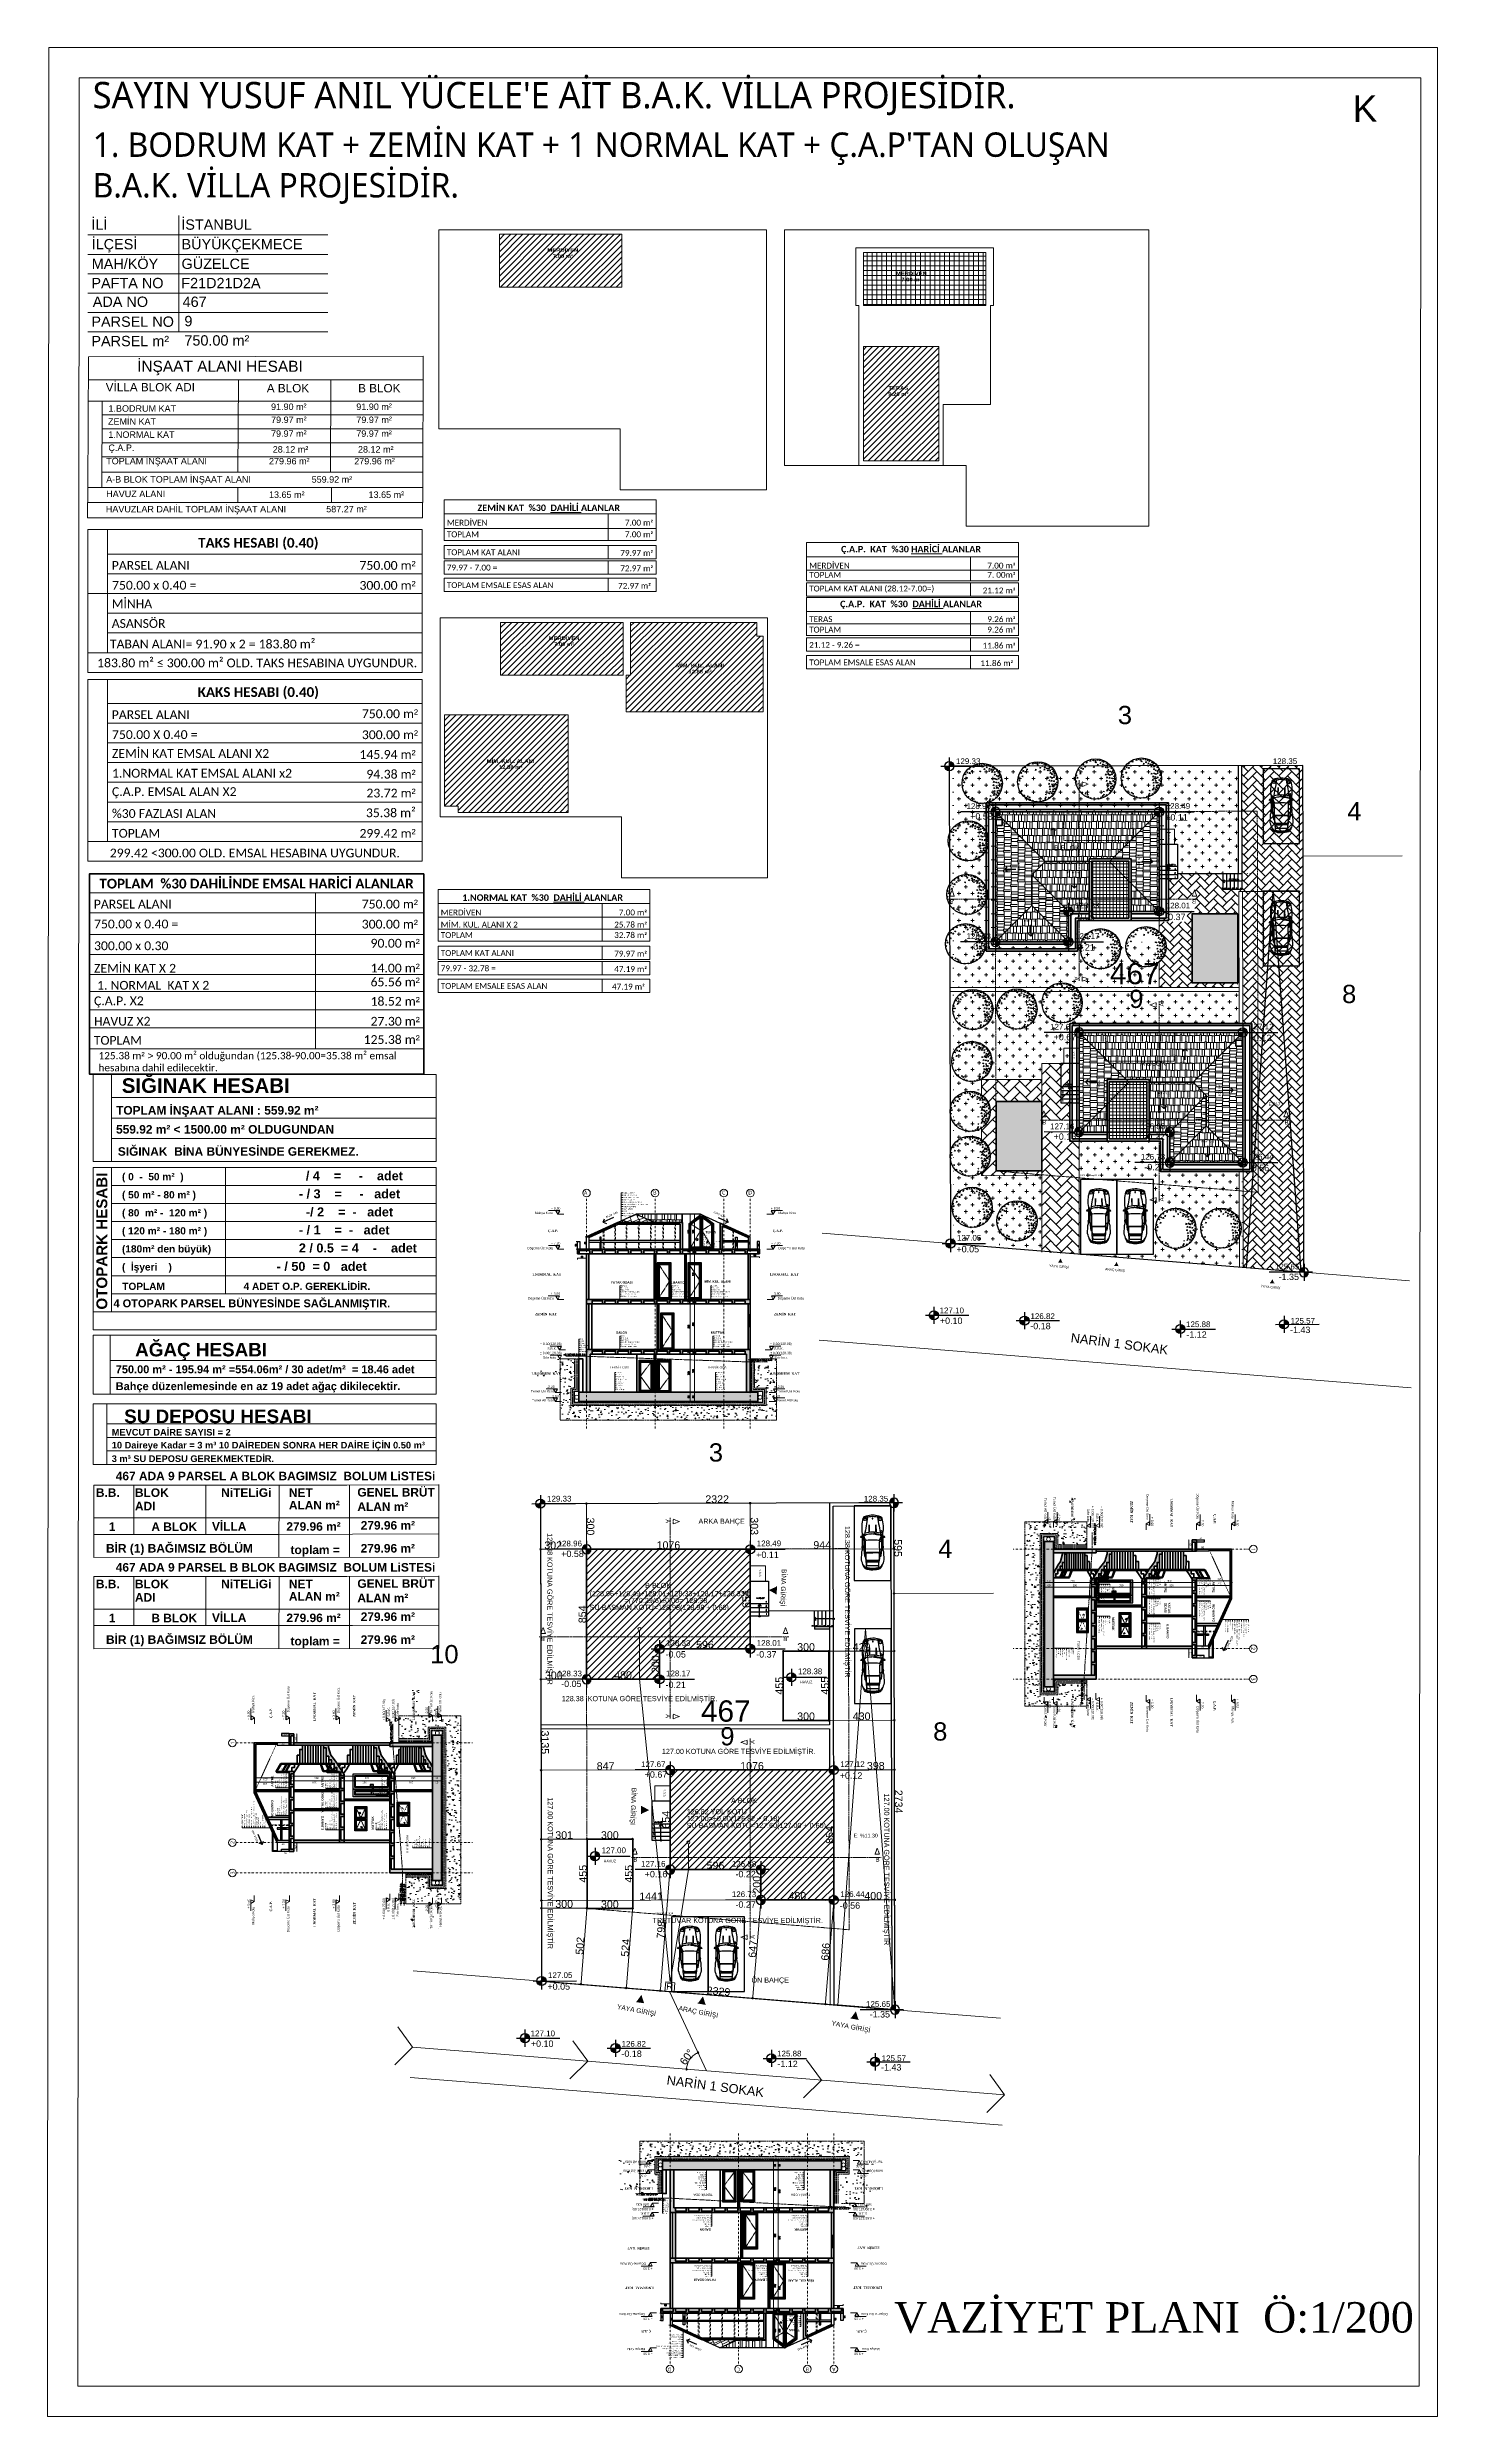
# Model space of a CAD drawing. Header units: millimetres. Extents: x 14753 to 45183, y 5640 to 19518.
# Drawn here: x 15694 to 17977, y 15623 to 19513 of the extents above; entities that cross this region are included whole.
import ezdxf
from ezdxf.enums import TextEntityAlignment as Align

# ---------------------------------------------------------------- set-up
doc = ezdxf.new("R2010")
doc.units = ezdxf.units.MM
for name, pattern in [('ACAD_ISO02W100', [15, 12, -3]), ('ACAD_ISO07W100', [3, 0, -3]), ('DASHDOT', [25.4, 12.7, -6.35, 0, -6.35]), ('DOT', [0.25, 0, -0.25]), ('DUZ', [0]), ('HIDDEN', [0.375, 0.25, -0.125])]:
    doc.linetypes.add(name, pattern=pattern)
for name, color, linetype, lineweight in [('__ŞÜHEDAKONTROL', 30, 'Continuous', 50), ('A Antet', 35, 'Continuous', 18), ('ADANO', 151, 'Continuous', 0), ('AKS', 251, 'DASHDOT', 0), ('CERCEVE', 66, 'Continuous', 0), ('DETAY', 171, 'Continuous', 0), ('Duvar', 1, 'Continuous', 50), ('DUVAR_0.30_gkhn', 7, 'DUZ', 30), ('Görüneyen', 250, 'HIDDEN', 0), ('İMARSINIRI', 7, 'Continuous', 0), ('k aks', 44, 'DASHDOT', 18), ('k duvar', 255, 'Continuous', 50), ('K GÖRÜNÜŞ ARKA', 133, 'Continuous', 25), ('k ic olcu', 254, 'Continuous', 18), ('k kot', 31, 'Continuous', 20), ('k merd izdş', 153, 'HIDDEN', 9), ('k merdiven', 41, 'Continuous', 25), ('k pencere', 4, 'Continuous', 25), ('k tarama', 252, 'Continuous', 9), ('k yazi', 253, 'Continuous', 15), ('k ıslak mekan tarama', 252, 'Continuous', 9), ('KAKS', 220, 'Continuous', 5), ('kesiklii çizgi', 244, 'ACAD_ISO02W100', 5), ('Kolon', 30, 'Continuous', 50), ('korkuluk', 6, 'Continuous', 40), ('NKOT', 1, 'Continuous', 0), ('PARSEL_NO', 1, 'Continuous', 0), ('PARSELNOKTA', 30, 'Continuous', 0), ('RÖP_KESINLIHKAB', 6, 'Continuous', 0), ('SEMBOL', 1, 'Continuous', 0), ('TEF.', 252, 'Continuous', 9), ('TEFRİŞ', 63, 'Continuous', 18), ('YAZI', 1, 'Continuous', 0), ('YAZI_PARSEL_NO', 13, 'Continuous', 0)]:
    doc.layers.add(name, color=color, linetype=linetype, lineweight=lineweight)
for name, color, linetype in [('a_p1_enince', 1, 'Continuous'), ('agac', 114, 'Continuous'), ('KADAS', 1, 'Continuous'), ('merdivenn', 20, 'Continuous'), ('pencere', 2, 'Continuous'), ('PEYZAJ', 7, 'Continuous'), ('Standart', 7, 'Continuous'), ('tarama', 253, 'Continuous'), ('tefriş', 140, 'Continuous'), ('YAzı', 7, 'Continuous')]:
    doc.layers.add(name, color=color, linetype=linetype)
doc.styles.add('KERİME', font='swiss.ttf')
doc.styles.add('MtXpl_Segoe_UI', font='segoeui.ttf')
doc.styles.add('OLCU', font='romans.shx')
doc.styles.add('olcu 50', font='simplxtw.shx', dxfattribs={"width": 0.8, "height": 10})
doc.styles.add('PAFTA', font='arialbd.ttf')
doc.styles.get("Standard").update_dxf_attribs({"font": 'arial.ttf'})
doc.styles.add('style1', font='arial.ttf', dxfattribs={"height": 10})
doc.styles.add('TXT', font='arial.ttf')
doc.styles.add('Vaziyet Yazı', font='bgothm.ttf', dxfattribs={"height": 25})
doc.dimstyles.new('Copy of VAZİYET', dxfattribs={"dimtxt": 50, "dimasz": 10, "dimexe": 1.25, "dimexo": 0.625, "dimgap": 1, "dimtad": 1, "dimdec": 0, "dimtxsty": 'TXT', "dimblk": 'DOTBLANK', "dimcen": 10, "dimadec": 0, "dimazin": 0, "dimtfac": 1, "dimtdec": 0, "dimtmove": 0, "dimatfit": 3, "dimldrblk": 'DOTBLANK', "dimfxl": 1, "dimarcsym": 0})
doc.dimstyles.new('icölcü', dxfattribs={"dimtxt": 12, "dimasz": 5, "dimexe": 1.25, "dimexo": 0.625, "dimgap": 5, "dimtad": 1, "dimdec": 0, "dimtxsty": 'Standard', "dimblk": 'ARCHTICK', "dimcen": -10, "dimse1": 1, "dimse2": 1, "dimadec": 0, "dimazin": 0, "dimtfac": 1, "dimtdec": 0, "dimtix": 1, "dimtmove": 0, "dimatfit": 3, "dimldrblk": 'ARCHTICK', "dimfxl": 1, "dimarcsym": 0})
doc.dimstyles.new('K OLCU 100', dxfattribs={"dimscale": 40, "dimtxt": 10, "dimasz": 0.12, "dimexe": 0.2, "dimexo": 0.8, "dimgap": 0.1, "dimtad": 1, "dimdec": 0, "dimzin": 9, "dimtxsty": 'olcu 50', "dimblk": 'DOTSMALL', "dimcen": 0.5, "dimadec": 0, "dimazin": 0, "dimtfac": 1, "dimtdec": 0, "dimtix": 1, "dimtmove": 1, "dimatfit": 0, "dimldrblk": 'ORIGIN', "dimfxl": 1, "dimfxlon": 1, "dimarcsym": 0})
pattern_1 = [(0, (5200.135, 3852.9), (97.155, 45.72), [22.86, -19.05, 26.67, -11.43, 34.29, -15.24]), (0, (5222.995, 3854.804), (97.155, 45.72), [19.05, -72.39, 15.24, -22.86]), (0, (5268.715, 3850.04), (97.155, 45.72), [11.43, -118.11]), (90, (5200.135, 3852.9), (-32.385, 45.72), [43.815, -139.065]), (90, (5222.995, 3852.9), (-32.385, 45.72), [42.8625, -140.0175]), (90, (5242.045, 3852.9), (-32.385, 45.72), [40.005, -142.875]), (90, (5268.715, 3850.042), (-32.385, 45.72), [43.815, -139.065]), (90, (5280.145, 3850.042), (-32.385, 45.72), [43.815, -139.065]), (90, (5314.435, 3852.9), (-32.385, 45.72), [41.91, -140.97])]
pattern_2 = [(0, (5200.135, 1907.9), (97.155, 45.72), [22.86, -19.05, 26.67, -11.43, 34.29, -15.24]), (0, (5222.995, 1909.806), (97.155, 45.72), [19.05, -72.39, 15.24, -22.86]), (0, (5268.715, 1905.043), (97.155, 45.72), [11.43, -118.11]), (90, (5200.135, 1907.9), (-32.385, 45.72), [43.815, -139.065]), (90, (5222.995, 1907.9), (-32.385, 45.72), [42.8625, -140.0175]), (90, (5242.045, 1907.9), (-32.385, 45.72), [40.005, -142.875]), (90, (5268.715, 1905.043), (-32.385, 45.72), [43.815, -139.065]), (90, (5280.145, 1905.043), (-32.385, 45.72), [43.815, -139.065]), (90, (5314.435, 1907.9), (-32.385, 45.72), [41.91, -140.97])]
pattern_3 = [(45, (300962.67, 4469539.05), (0, 71.84205), [152.4, -50.8]), (135, (300998.59, 4469574.97), (7e-15, 71.84205), [152.4, -50.8])]
pattern_4 = [(0, (351499.02, 4529983.61), (44.45, 44.45), [22.225, -66.675]), (90, (351510.132, 4529972.5), (-44.45, 44.45), [22.225, -66.675])]

# ---------------------------------------------------------------- blocks, each defined once
blk = doc.blocks.new('KESİT')
at = {"layer": 'kesiklii çizgi', "color": 3}
for p, q in [((381040, 4552600), (381000, 4552585)), ((381000, 4552585), (381040, 4552570)), ((381060, 4552610), (381060, 4551290)), ((380281, 4551829), (381920, 4551829)), ((380303, 4551890), (380288, 4551850)), ((380318, 4551850), (380303, 4551890)), ((381895, 4551890), (381880, 4551850)), ((381910, 4551850), (381895, 4551890)), ((381040, 4551320), (381000, 4551305)), ((381000, 4551305), (381040, 4551290))]:
    blk.add_line(p, q, dxfattribs=at)
for points in [[(381040, 4552570), (381040, 4552600)], [(380288, 4551850), (380318, 4551850)], [(381880, 4551850), (381910, 4551850)], [(381040, 4551290), (381040, 4551320)]]:
    blk.add_lwpolyline(points, dxfattribs=at)
for p in [(381090, 4552575), (381090, 4551295)]:
    blk.add_text('A', height=27, rotation=90, dxfattribs=at).set_placement(p)
for p in [(380293, 4551800), (381885, 4551800)]:
    blk.add_text('B', height=27, dxfattribs=at).set_placement(p)
blk = doc.blocks.new('GHFJ')
at = {"layer": 'KADAS', "ltscale": 50}
h = blk.add_hatch(color=6, dxfattribs=at)
h.dxf.hatch_style = 1
h.paths.add_polyline_path([(253553, 29982, 0.414001), (253583, 29952), (253583, 29982)])
h = blk.add_hatch(color=6, dxfattribs=at)
h.dxf.hatch_style = 1
h.paths.add_polyline_path([(253583, 29982), (253613, 29982, 0.414936), (253583, 30012)])
at = {"layer": 'KADAS', "color": 6, "ltscale": 50}
for p, q in [((253583, 30038), (253583, 29926)), ((253528, 29982), (253813, 29982))]:
    blk.add_line(p, q, dxfattribs=at)
blk.add_circle((253583, 29982), 30, dxfattribs=at)
blk = doc.blocks.new('_DOTBLANK')
at = {"color": 0, "linetype": 'ByBlock'}
blk.add_line((-0.5, 0), (-1, 0), dxfattribs=at)
blk.add_circle((0, 0), 0.5, dxfattribs=at)
blk = doc.blocks.new('*D839')
at = {"layer": 'Defpoints', "color": 0, "transparency": 16777216}
for p in [(359295, 4542869), (361617, 4542874), (361617, 4542874)]:
    blk.add_point(p, dxfattribs=at)
at = {"layer": 'k ic olcu', "color": 0, "lineweight": -2, "transparency": 16777216}
for p, q in [((359295, 4542868), (359295, 4542867)), ((359305, 4542869), (361607, 4542874)), ((361617, 4542873), (361617, 4542873))]:
    blk.add_line(p, q, dxfattribs=at)
at = {"layer": 'k ic olcu', "color": 0, "lineweight": -2, "transparency": 16777216, "xscale": 10, "yscale": 10, "zscale": 10}
for p, rotation in [((359295, 4542869), 180.1348984614891), ((361617, 4542874), 0.1348984614891034)]:
    blk.add_blockref('_DOTBLANK', p, dxfattribs=dict(at, rotation=rotation))
at = {"layer": 'k ic olcu', "color": 0, "transparency": 16777216, "insert": (360456, 4542898), "char_height": 50, "attachment_point": 5, "rotation": 0.1349, "style": 'TXT'}
blk.add_mtext('2322', dxfattribs=at)
blk = doc.blocks.new('*D864')
at = {"layer": 'Defpoints', "color": 0, "transparency": 16777216}
for p in [(359295, 4542869), (359303, 4539734), (359303, 4539734)]:
    blk.add_point(p, dxfattribs=at)
at = {"layer": 'k ic olcu', "color": 0, "lineweight": -2, "transparency": 16777216}
for p, q in [((359295, 4542869), (359294, 4542869)), ((359295, 4542859), (359302, 4539744)), ((359302, 4539734), (359301, 4539734))]:
    blk.add_line(p, q, dxfattribs=at)
at = {"layer": 'k ic olcu', "color": 0, "lineweight": -2, "transparency": 16777216, "xscale": 10, "yscale": 10, "zscale": 10}
for p, rotation in [((359295, 4542869), 90.13376459723236), ((359303, 4539734), 270.1337645972324)]:
    blk.add_blockref('_DOTBLANK', p, dxfattribs=dict(at, rotation=rotation))
at = {"layer": 'k ic olcu', "color": 0, "transparency": 16777216, "insert": (359325, 4541301), "char_height": 50, "attachment_point": 5, "rotation": 270.1338, "style": 'TXT'}
blk.add_mtext('3135', dxfattribs=at)
blk = doc.blocks.new('*D865')
at = {"layer": 'Defpoints', "color": 0, "transparency": 16777216}
for p in [(361618, 4542279), (361624, 4539545), (361624, 4539545)]:
    blk.add_point(p, dxfattribs=at)
at = {"layer": 'k ic olcu', "color": 0, "lineweight": -2, "transparency": 16777216}
for p, q in [((361619, 4542279), (361620, 4542279)), ((361618, 4542269), (361624, 4539555)), ((361625, 4539545), (361625, 4539545))]:
    blk.add_line(p, q, dxfattribs=at)
at = {"layer": 'k ic olcu', "color": 0, "lineweight": -2, "transparency": 16777216, "xscale": 10, "yscale": 10, "zscale": 10}
for p, rotation in [((361618, 4542279), 90.12163422058865), ((361624, 4539545), 270.1216342205886)]:
    blk.add_blockref('_DOTBLANK', p, dxfattribs=dict(at, rotation=rotation))
at = {"layer": 'k ic olcu', "color": 0, "transparency": 16777216, "insert": (361648, 4540912), "char_height": 50, "attachment_point": 5, "rotation": 270.1216, "style": 'TXT'}
blk.add_mtext('2734', dxfattribs=at)
blk = doc.blocks.new('*D866')
at = {"layer": 'Defpoints', "color": 0, "transparency": 16777216}
for p in [(361617, 4542874), (361617, 4542874), (361618, 4542279)]:
    blk.add_point(p, dxfattribs=at)
at = {"layer": 'k ic olcu', "color": 0, "lineweight": -2, "transparency": 16777216}
for p, q in [((361618, 4542289), (361617, 4542864)), ((361618, 4542874), (361618, 4542874)), ((361619, 4542279), (361620, 4542279))]:
    blk.add_line(p, q, dxfattribs=at)
at = {"layer": 'k ic olcu', "color": 0, "lineweight": -2, "transparency": 16777216, "xscale": 10, "yscale": 10, "zscale": 10}
for p, rotation in [((361617, 4542874), 90.13264777066036), ((361618, 4542279), 270.1326477706604)]:
    blk.add_blockref('_DOTBLANK', p, dxfattribs=dict(at, rotation=rotation))
at = {"layer": 'k ic olcu', "color": 0, "transparency": 16777216, "insert": (361644, 4542577), "char_height": 50, "attachment_point": 5, "rotation": 270.1326, "style": 'TXT'}
blk.add_mtext('595', dxfattribs=at)
blk = doc.blocks.new('*D867')
at = {"layer": 'Defpoints', "color": 0, "transparency": 16777216}
for p in [(359303, 4539734), (359303, 4539734), (361624, 4539545)]:
    blk.add_point(p, dxfattribs=at)
at = {"layer": 'k ic olcu', "color": 0, "lineweight": -2, "transparency": 16777216}
for p, q in [((359303, 4539734), (359303, 4539735)), ((361614, 4539546), (359312, 4539733)), ((361624, 4539546), (361624, 4539546))]:
    blk.add_line(p, q, dxfattribs=at)
at = {"layer": 'k ic olcu', "color": 0, "lineweight": -2, "transparency": 16777216, "xscale": 10, "yscale": 10, "zscale": 10}
for p, rotation in [((359303, 4539734), 175.3560033743038), ((361624, 4539545), 355.3560033743038)]:
    blk.add_blockref('_DOTBLANK', p, dxfattribs=dict(at, rotation=rotation))
at = {"layer": 'k ic olcu', "color": 0, "transparency": 16777216, "insert": (360465, 4539666), "char_height": 50, "attachment_point": 5, "rotation": 355.356, "style": 'TXT'}
blk.add_mtext('2329', dxfattribs=at)
blk = doc.blocks.new('*D840')
at = {"layer": 'Defpoints', "color": 0, "transparency": 16777216}
for p in [(360147, 4541120), (360147, 4540466), (360147, 4540466)]:
    blk.add_point(p, dxfattribs=at)
at = {"layer": 'k ic olcu', "color": 0, "lineweight": -2, "transparency": 16777216}
for p, q in [((360147, 4541120), (360148, 4541120)), ((360147, 4541110), (360147, 4540476)), ((360147, 4540466), (360148, 4540466))]:
    blk.add_line(p, q, dxfattribs=at)
at = {"layer": 'k ic olcu', "color": 0, "lineweight": -2, "transparency": 16777216, "xscale": 10, "yscale": 10, "zscale": 10}
for p, rotation in [((360147, 4541120), 90), ((360147, 4540466), 270)]:
    blk.add_blockref('_DOTBLANK', p, dxfattribs=dict(at, rotation=rotation))
at = {"layer": 'k ic olcu', "color": 0, "transparency": 16777216, "insert": (360120, 4540793), "char_height": 50, "attachment_point": 5, "rotation": 90, "style": 'TXT'}
blk.add_mtext('654', dxfattribs=at)
blk = doc.blocks.new('*D841')
at = {"layer": 'Defpoints', "color": 0, "transparency": 16777216}
for p in [(360147, 4541120), (361223, 4541120), (361223, 4541120)]:
    blk.add_point(p, dxfattribs=at)
at = {"layer": 'k ic olcu', "color": 0, "lineweight": -2, "transparency": 16777216}
for p, q in [((360147, 4541120), (360147, 4541121)), ((360157, 4541120), (361213, 4541120)), ((361223, 4541120), (361223, 4541121))]:
    blk.add_line(p, q, dxfattribs=at)
at = {"layer": 'k ic olcu', "color": 0, "lineweight": -2, "transparency": 16777216, "xscale": 10, "yscale": 10, "zscale": 10, "rotation": 180}
blk.add_blockref('_DOTBLANK', (360147, 4541120), dxfattribs=at)
at = {"layer": 'k ic olcu', "color": 0, "lineweight": -2, "transparency": 16777216, "xscale": 10, "yscale": 10, "zscale": 10}
blk.add_blockref('_DOTBLANK', (361223, 4541120), dxfattribs=at)
at = {"layer": 'k ic olcu', "color": 0, "transparency": 16777216, "insert": (360685, 4541146), "char_height": 50, "attachment_point": 5, "style": 'TXT'}
blk.add_mtext('1076', dxfattribs=at)
blk = doc.blocks.new('*D842')
at = {"layer": 'Defpoints', "color": 0, "transparency": 16777216}
for p in [(361223, 4541120), (361223, 4540266), (361223, 4540266)]:
    blk.add_point(p, dxfattribs=at)
at = {"layer": 'k ic olcu', "color": 0, "lineweight": -2, "transparency": 16777216}
for p, q in [((361223, 4541120), (361224, 4541120)), ((361223, 4541110), (361223, 4540276)), ((361223, 4540266), (361224, 4540266))]:
    blk.add_line(p, q, dxfattribs=at)
at = {"layer": 'k ic olcu', "color": 0, "lineweight": -2, "transparency": 16777216, "xscale": 10, "yscale": 10, "zscale": 10}
for p, rotation in [((361223, 4541120), 90), ((361223, 4540266), 270)]:
    blk.add_blockref('_DOTBLANK', p, dxfattribs=dict(at, rotation=rotation))
at = {"layer": 'k ic olcu', "color": 0, "transparency": 16777216, "insert": (361196, 4540693), "char_height": 50, "attachment_point": 5, "rotation": 90, "style": 'TXT'}
blk.add_mtext('854', dxfattribs=at)
blk = doc.blocks.new('*D843')
at = {"layer": 'Defpoints', "color": 0, "transparency": 16777216}
for p in [(360743, 4540266), (360743, 4540266), (361223, 4540266)]:
    blk.add_point(p, dxfattribs=at)
at = {"layer": 'k ic olcu', "color": 0, "lineweight": -2, "transparency": 16777216}
for p, q in [((360743, 4540266), (360743, 4540267)), ((361213, 4540266), (360753, 4540266)), ((361223, 4540266), (361223, 4540267))]:
    blk.add_line(p, q, dxfattribs=at)
at = {"layer": 'k ic olcu', "color": 0, "lineweight": -2, "transparency": 16777216, "xscale": 10, "yscale": 10, "zscale": 10, "rotation": 180}
blk.add_blockref('_DOTBLANK', (360743, 4540266), dxfattribs=at)
at = {"layer": 'k ic olcu', "color": 0, "lineweight": -2, "transparency": 16777216, "xscale": 10, "yscale": 10, "zscale": 10}
blk.add_blockref('_DOTBLANK', (361223, 4540266), dxfattribs=at)
at = {"layer": 'k ic olcu', "color": 0, "transparency": 16777216, "insert": (360983, 4540292), "char_height": 50, "attachment_point": 5, "style": 'TXT'}
blk.add_mtext('480', dxfattribs=at)
blk = doc.blocks.new('*D844')
at = {"layer": 'Defpoints', "color": 0, "transparency": 16777216}
for p in [(360743, 4540466), (360743, 4540266), (360743, 4540266)]:
    blk.add_point(p, dxfattribs=at)
at = {"layer": 'k ic olcu', "color": 0, "lineweight": -2, "transparency": 16777216}
for p, q in [((360743, 4540466), (360744, 4540466)), ((360743, 4540456), (360743, 4540276)), ((360743, 4540266), (360744, 4540266))]:
    blk.add_line(p, q, dxfattribs=at)
at = {"layer": 'k ic olcu', "color": 0, "lineweight": -2, "transparency": 16777216, "xscale": 10, "yscale": 10, "zscale": 10}
for p, rotation in [((360743, 4540466), 90), ((360743, 4540266), 270)]:
    blk.add_blockref('_DOTBLANK', p, dxfattribs=dict(at, rotation=rotation))
at = {"layer": 'k ic olcu', "color": 0, "transparency": 16777216, "insert": (360716, 4540366), "char_height": 50, "attachment_point": 5, "rotation": 90, "style": 'TXT'}
blk.add_mtext('200', dxfattribs=at)
blk = doc.blocks.new('*D845')
at = {"layer": 'Defpoints', "color": 0, "transparency": 16777216}
for p in [(360147, 4540466), (360147, 4540466), (360743, 4540466)]:
    blk.add_point(p, dxfattribs=at)
at = {"layer": 'k ic olcu', "color": 0, "lineweight": -2, "transparency": 16777216}
for p, q in [((360147, 4540466), (360147, 4540467)), ((360733, 4540466), (360157, 4540466)), ((360743, 4540466), (360743, 4540467))]:
    blk.add_line(p, q, dxfattribs=at)
at = {"layer": 'k ic olcu', "color": 0, "lineweight": -2, "transparency": 16777216, "xscale": 10, "yscale": 10, "zscale": 10, "rotation": 180}
blk.add_blockref('_DOTBLANK', (360147, 4540466), dxfattribs=at)
at = {"layer": 'k ic olcu', "color": 0, "lineweight": -2, "transparency": 16777216, "xscale": 10, "yscale": 10, "zscale": 10}
blk.add_blockref('_DOTBLANK', (360743, 4540466), dxfattribs=at)
at = {"layer": 'k ic olcu', "color": 0, "transparency": 16777216, "insert": (360445, 4540492), "char_height": 50, "attachment_point": 5, "style": 'TXT'}
blk.add_mtext('596', dxfattribs=at)
blk = doc.blocks.new('*D846')
at = {"layer": 'Defpoints', "color": 0, "transparency": 16777216}
for p in [(360674, 4542569), (360674, 4542569), (360674, 4541915)]:
    blk.add_point(p, dxfattribs=at)
at = {"layer": 'k ic olcu', "color": 0, "lineweight": -2, "transparency": 16777216}
for p, q in [((360674, 4541925), (360674, 4542559)), ((360675, 4542569), (360675, 4542569)), ((360675, 4541915), (360675, 4541915))]:
    blk.add_line(p, q, dxfattribs=at)
at = {"layer": 'k ic olcu', "color": 0, "lineweight": -2, "transparency": 16777216, "xscale": 10, "yscale": 10, "zscale": 10}
for p, rotation in [((360674, 4542569), 90), ((360674, 4541915), 270)]:
    blk.add_blockref('_DOTBLANK', p, dxfattribs=dict(at, rotation=rotation))
at = {"layer": 'k ic olcu', "color": 0, "transparency": 16777216, "insert": (360647, 4542242), "char_height": 50, "attachment_point": 5, "rotation": 90, "style": 'TXT'}
blk.add_mtext('654', dxfattribs=at)
blk = doc.blocks.new('*D847')
at = {"layer": 'Defpoints', "color": 0, "transparency": 16777216}
for p in [(360078, 4541915), (360078, 4541915), (360674, 4541915)]:
    blk.add_point(p, dxfattribs=at)
at = {"layer": 'k ic olcu', "color": 0, "lineweight": -2, "transparency": 16777216}
for p, q in [((360078, 4541916), (360078, 4541917)), ((360664, 4541915), (360088, 4541915)), ((360674, 4541916), (360674, 4541917))]:
    blk.add_line(p, q, dxfattribs=at)
at = {"layer": 'k ic olcu', "color": 0, "lineweight": -2, "transparency": 16777216, "xscale": 10, "yscale": 10, "zscale": 10, "rotation": 180}
blk.add_blockref('_DOTBLANK', (360078, 4541915), dxfattribs=at)
at = {"layer": 'k ic olcu', "color": 0, "lineweight": -2, "transparency": 16777216, "xscale": 10, "yscale": 10, "zscale": 10}
blk.add_blockref('_DOTBLANK', (360674, 4541915), dxfattribs=at)
at = {"layer": 'k ic olcu', "color": 0, "transparency": 16777216, "insert": (360376, 4541942), "char_height": 50, "attachment_point": 5, "style": 'TXT'}
blk.add_mtext('596', dxfattribs=at)
blk = doc.blocks.new('*D848')
at = {"layer": 'Defpoints', "color": 0, "transparency": 16777216}
for p in [(360078, 4541915), (360078, 4541915), (360078, 4541715)]:
    blk.add_point(p, dxfattribs=at)
at = {"layer": 'k ic olcu', "color": 0, "lineweight": -2, "transparency": 16777216}
for p, q in [((360078, 4541725), (360078, 4541905)), ((360079, 4541915), (360079, 4541915)), ((360079, 4541715), (360079, 4541715))]:
    blk.add_line(p, q, dxfattribs=at)
at = {"layer": 'k ic olcu', "color": 0, "lineweight": -2, "transparency": 16777216, "xscale": 10, "yscale": 10, "zscale": 10}
for p, rotation in [((360078, 4541915), 90), ((360078, 4541715), 270)]:
    blk.add_blockref('_DOTBLANK', p, dxfattribs=dict(at, rotation=rotation))
at = {"layer": 'k ic olcu', "color": 0, "transparency": 16777216, "insert": (360051, 4541815), "char_height": 50, "attachment_point": 5, "rotation": 90, "style": 'TXT'}
blk.add_mtext('200', dxfattribs=at)
blk = doc.blocks.new('*D849')
at = {"layer": 'Defpoints', "color": 0, "transparency": 16777216}
for p in [(359598, 4541715), (360078, 4541715), (360078, 4541715)]:
    blk.add_point(p, dxfattribs=at)
at = {"layer": 'k ic olcu', "color": 0, "lineweight": -2, "transparency": 16777216}
for p, q in [((359598, 4541716), (359598, 4541717)), ((359608, 4541715), (360068, 4541715)), ((360078, 4541716), (360078, 4541717))]:
    blk.add_line(p, q, dxfattribs=at)
at = {"layer": 'k ic olcu', "color": 0, "lineweight": -2, "transparency": 16777216, "xscale": 10, "yscale": 10, "zscale": 10, "rotation": 180}
blk.add_blockref('_DOTBLANK', (359598, 4541715), dxfattribs=at)
at = {"layer": 'k ic olcu', "color": 0, "lineweight": -2, "transparency": 16777216, "xscale": 10, "yscale": 10, "zscale": 10}
blk.add_blockref('_DOTBLANK', (360078, 4541715), dxfattribs=at)
at = {"layer": 'k ic olcu', "color": 0, "transparency": 16777216, "insert": (359838, 4541742), "char_height": 50, "attachment_point": 5, "style": 'TXT'}
blk.add_mtext('480', dxfattribs=at)
blk = doc.blocks.new('*D850')
at = {"layer": 'Defpoints', "color": 0, "transparency": 16777216}
for p in [(359598, 4542569), (359598, 4542569), (359598, 4541715)]:
    blk.add_point(p, dxfattribs=at)
at = {"layer": 'k ic olcu', "color": 0, "lineweight": -2, "transparency": 16777216}
for p, q in [((359598, 4541725), (359598, 4542559)), ((359599, 4542569), (359599, 4542569)), ((359599, 4541715), (359599, 4541715))]:
    blk.add_line(p, q, dxfattribs=at)
at = {"layer": 'k ic olcu', "color": 0, "lineweight": -2, "transparency": 16777216, "xscale": 10, "yscale": 10, "zscale": 10}
for p, rotation in [((359598, 4542569), 90), ((359598, 4541715), 270)]:
    blk.add_blockref('_DOTBLANK', p, dxfattribs=dict(at, rotation=rotation))
at = {"layer": 'k ic olcu', "color": 0, "transparency": 16777216, "insert": (359571, 4542142), "char_height": 50, "attachment_point": 5, "rotation": 90, "style": 'TXT'}
blk.add_mtext('854', dxfattribs=at)
blk = doc.blocks.new('*D851')
at = {"layer": 'Defpoints', "color": 0, "transparency": 16777216}
for p in [(359598, 4542569), (360674, 4542569), (360674, 4542569)]:
    blk.add_point(p, dxfattribs=at)
at = {"layer": 'k ic olcu', "color": 0, "lineweight": -2, "transparency": 16777216}
for p, q in [((359598, 4542570), (359598, 4542571)), ((359608, 4542569), (360664, 4542569)), ((360674, 4542570), (360674, 4542571))]:
    blk.add_line(p, q, dxfattribs=at)
at = {"layer": 'k ic olcu', "color": 0, "lineweight": -2, "transparency": 16777216, "xscale": 10, "yscale": 10, "zscale": 10, "rotation": 180}
blk.add_blockref('_DOTBLANK', (359598, 4542569), dxfattribs=at)
at = {"layer": 'k ic olcu', "color": 0, "lineweight": -2, "transparency": 16777216, "xscale": 10, "yscale": 10, "zscale": 10}
blk.add_blockref('_DOTBLANK', (360674, 4542569), dxfattribs=at)
at = {"layer": 'k ic olcu', "color": 0, "transparency": 16777216, "insert": (360136, 4542596), "char_height": 50, "attachment_point": 5, "style": 'TXT'}
blk.add_mtext('1076', dxfattribs=at)
blk = doc.blocks.new('*D852')
at = {"layer": 'Defpoints', "color": 0, "transparency": 16777216}
for p in [(360673, 4542872), (360673, 4542872), (360674, 4542569)]:
    blk.add_point(p, dxfattribs=at)
at = {"layer": 'k ic olcu', "color": 0, "lineweight": -2, "transparency": 16777216}
for p, q in [((360674, 4542579), (360673, 4542862)), ((360674, 4542872), (360674, 4542872)), ((360675, 4542569), (360675, 4542569))]:
    blk.add_line(p, q, dxfattribs=at)
at = {"layer": 'k ic olcu', "color": 0, "lineweight": -2, "transparency": 16777216, "xscale": 10, "yscale": 10, "zscale": 10}
for p, rotation in [((360673, 4542872), 90.13489846153826), ((360674, 4542569), 270.1348984615383)]:
    blk.add_blockref('_DOTBLANK', p, dxfattribs=dict(at, rotation=rotation))
at = {"layer": 'k ic olcu', "color": 0, "transparency": 16777216, "insert": (360700, 4542721), "char_height": 50, "attachment_point": 5, "rotation": 270.1349, "style": 'TXT'}
blk.add_mtext('303', dxfattribs=at)
blk = doc.blocks.new('*D853')
at = {"layer": 'Defpoints', "color": 0, "transparency": 16777216}
for p in [(359597, 4542869), (359597, 4542869), (359598, 4542569)]:
    blk.add_point(p, dxfattribs=at)
at = {"layer": 'k ic olcu', "color": 0, "lineweight": -2, "transparency": 16777216}
for p, q in [((359598, 4542579), (359597, 4542859)), ((359598, 4542869), (359598, 4542869)), ((359599, 4542569), (359599, 4542569))]:
    blk.add_line(p, q, dxfattribs=at)
at = {"layer": 'k ic olcu', "color": 0, "lineweight": -2, "transparency": 16777216, "xscale": 10, "yscale": 10, "zscale": 10}
for p, rotation in [((359597, 4542869), 90.13489846155305), ((359598, 4542569), 270.1348984615531)]:
    blk.add_blockref('_DOTBLANK', p, dxfattribs=dict(at, rotation=rotation))
at = {"layer": 'k ic olcu', "color": 0, "transparency": 16777216, "insert": (359624, 4542719), "char_height": 50, "attachment_point": 5, "rotation": 270.1349, "style": 'TXT'}
blk.add_mtext('300', dxfattribs=at)
blk = doc.blocks.new('*D854')
at = {"layer": 'Defpoints', "color": 0, "transparency": 16777216}
for p in [(359296, 4542569), (359296, 4542569), (359598, 4542569)]:
    blk.add_point(p, dxfattribs=at)
at = {"layer": 'k ic olcu', "color": 0, "lineweight": -2, "transparency": 16777216}
for p, q in [((359296, 4542569), (359296, 4542570)), ((359588, 4542569), (359306, 4542569)), ((359598, 4542570), (359598, 4542571))]:
    blk.add_line(p, q, dxfattribs=at)
at = {"layer": 'k ic olcu', "color": 0, "lineweight": -2, "transparency": 16777216, "xscale": 10, "yscale": 10, "zscale": 10}
for p, rotation in [((359296, 4542569), 180.1337645970472), ((359598, 4542569), 0.1337645970471879)]:
    blk.add_blockref('_DOTBLANK', p, dxfattribs=dict(at, rotation=rotation))
at = {"layer": 'k ic olcu', "color": 0, "transparency": 16777216, "insert": (359379, 4542595), "char_height": 50, "attachment_point": 5, "rotation": 0.1338, "style": 'TXT'}
blk.add_mtext('302', dxfattribs=at)
blk = doc.blocks.new('*D855')
at = {"layer": 'Defpoints', "color": 0, "transparency": 16777216}
for p in [(359298, 4541715), (359298, 4541715), (359598, 4541715)]:
    blk.add_point(p, dxfattribs=at)
at = {"layer": 'k ic olcu', "color": 0, "lineweight": -2, "transparency": 16777216}
for p, q in [((359298, 4541715), (359298, 4541716)), ((359588, 4541715), (359308, 4541715)), ((359598, 4541716), (359598, 4541717))]:
    blk.add_line(p, q, dxfattribs=at)
at = {"layer": 'k ic olcu', "color": 0, "lineweight": -2, "transparency": 16777216, "xscale": 10, "yscale": 10, "zscale": 10}
for p, rotation in [((359298, 4541715), 180.1337645974214), ((359598, 4541715), 0.1337645974214485)]:
    blk.add_blockref('_DOTBLANK', p, dxfattribs=dict(at, rotation=rotation))
at = {"layer": 'k ic olcu', "color": 0, "transparency": 16777216, "insert": (359383, 4541741), "char_height": 50, "attachment_point": 5, "rotation": 0.1338, "style": 'TXT'}
blk.add_mtext('300', dxfattribs=at)
blk = doc.blocks.new('*D856')
at = {"layer": 'Defpoints', "color": 0, "transparency": 16777216}
for p in [(360674, 4542569), (361618, 4542571), (361618, 4542571)]:
    blk.add_point(p, dxfattribs=at)
at = {"layer": 'k ic olcu', "color": 0, "lineweight": -2, "transparency": 16777216}
for p, q in [((360674, 4542570), (360674, 4542571)), ((360684, 4542569), (361608, 4542571)), ((361618, 4542572), (361618, 4542573))]:
    blk.add_line(p, q, dxfattribs=at)
at = {"layer": 'k ic olcu', "color": 0, "lineweight": -2, "transparency": 16777216, "xscale": 10, "yscale": 10, "zscale": 10}
for p, rotation in [((360674, 4542569), 180.1326477705948), ((361618, 4542571), 0.1326477705948265)]:
    blk.add_blockref('_DOTBLANK', p, dxfattribs=dict(at, rotation=rotation))
at = {"layer": 'k ic olcu', "color": 0, "transparency": 16777216, "insert": (361146, 4542597), "char_height": 50, "attachment_point": 5, "rotation": 0.1326, "style": 'TXT'}
blk.add_mtext('944', dxfattribs=at)
blk = doc.blocks.new('*D857')
at = {"layer": 'Defpoints', "color": 0, "transparency": 16777216}
for p in [(359299, 4541118), (359299, 4541118), (360147, 4541120)]:
    blk.add_point(p, dxfattribs=at)
at = {"layer": 'k ic olcu', "color": 0, "lineweight": -2, "transparency": 16777216}
for p, q in [((359299, 4541118), (359299, 4541119)), ((360137, 4541120), (359309, 4541118)), ((360147, 4541120), (360147, 4541121))]:
    blk.add_line(p, q, dxfattribs=at)
at = {"layer": 'k ic olcu', "color": 0, "lineweight": -2, "transparency": 16777216, "xscale": 10, "yscale": 10, "zscale": 10}
for p, rotation in [((359299, 4541118), 180.1337645970631), ((360147, 4541120), 0.1337645970631751)]:
    blk.add_blockref('_DOTBLANK', p, dxfattribs=dict(at, rotation=rotation))
at = {"layer": 'k ic olcu', "color": 0, "transparency": 16777216, "insert": (359723, 4541145), "char_height": 50, "attachment_point": 5, "rotation": 0.1338, "style": 'TXT'}
blk.add_mtext('847', dxfattribs=at)
blk = doc.blocks.new('*D868')
at = {"layer": 'Defpoints', "color": 0, "transparency": 16777216}
for p in [(361223, 4540266), (361623, 4540267), (361623, 4540267)]:
    blk.add_point(p, dxfattribs=at)
at = {"layer": 'k ic olcu', "color": 0, "lineweight": -2, "transparency": 16777216}
for p, q in [((361223, 4540266), (361223, 4540267)), ((361233, 4540266), (361613, 4540267)), ((361623, 4540267), (361623, 4540268))]:
    blk.add_line(p, q, dxfattribs=at)
at = {"layer": 'k ic olcu', "color": 0, "lineweight": -2, "transparency": 16777216, "xscale": 10, "yscale": 10, "zscale": 10}
for p, rotation in [((361223, 4540266), 180.1216342205688), ((361623, 4540267), 0.1216342205687478)]:
    blk.add_blockref('_DOTBLANK', p, dxfattribs=dict(at, rotation=rotation))
at = {"layer": 'k ic olcu', "color": 0, "transparency": 16777216, "insert": (361481, 4540293), "char_height": 50, "attachment_point": 5, "rotation": 0.1216, "style": 'TXT'}
blk.add_mtext('400', dxfattribs=at)
blk = doc.blocks.new('*D858')
at = {"layer": 'Defpoints', "color": 0, "transparency": 16777216}
for p in [(359301, 4540262), (359301, 4540262), (360743, 4540266)]:
    blk.add_point(p, dxfattribs=at)
at = {"layer": 'k ic olcu', "color": 0, "lineweight": -2, "transparency": 16777216}
for p, q in [((359301, 4540263), (359301, 4540264)), ((360733, 4540266), (359311, 4540262)), ((360743, 4540266), (360743, 4540267))]:
    blk.add_line(p, q, dxfattribs=at)
at = {"layer": 'k ic olcu', "color": 0, "lineweight": -2, "transparency": 16777216, "xscale": 10, "yscale": 10, "zscale": 10}
for p, rotation in [((359301, 4540262), 180.1337646256466), ((360743, 4540266), 0.1337646256466307)]:
    blk.add_blockref('_DOTBLANK', p, dxfattribs=dict(at, rotation=rotation))
at = {"layer": 'k ic olcu', "color": 0, "transparency": 16777216, "insert": (360022, 4540290), "char_height": 50, "attachment_point": 5, "rotation": 0.1338, "style": 'TXT'}
blk.add_mtext('1441', dxfattribs=at)
blk = doc.blocks.new('*D859')
at = {"layer": 'Defpoints', "color": 0, "transparency": 16777216}
for p in [(361223, 4541120), (361621, 4541121), (361621, 4541121)]:
    blk.add_point(p, dxfattribs=at)
at = {"layer": 'k ic olcu', "color": 0, "lineweight": -2, "transparency": 16777216}
for p, q in [((361223, 4541119), (361223, 4541119)), ((361233, 4541120), (361611, 4541121)), ((361621, 4541120), (361621, 4541119))]:
    blk.add_line(p, q, dxfattribs=at)
at = {"layer": 'k ic olcu', "color": 0, "lineweight": -2, "transparency": 16777216, "xscale": 10, "yscale": 10, "zscale": 10}
for p, rotation in [((361223, 4541120), 180.1216342206758), ((361621, 4541121), 0.1216342206758562)]:
    blk.add_blockref('_DOTBLANK', p, dxfattribs=dict(at, rotation=rotation))
at = {"layer": 'k ic olcu', "color": 0, "transparency": 16777216, "insert": (361498, 4541147), "char_height": 50, "attachment_point": 5, "rotation": 0.1216, "style": 'TXT'}
blk.add_mtext('398', dxfattribs=at)
blk = doc.blocks.new('_DotSmall')
at = {"color": 0, "linetype": 'ByBlock', "const_width": 0.5}
blk.add_lwpolyline([(-0.0625, 0, 1), (0.0625, 0, 1)], format="xyb", close=True, dxfattribs=at)
blk = doc.blocks.new('*D684')
at = {"layer": 'Defpoints', "color": 0, "transparency": 16777216}
for p in [(391380, 4551563), (391380, 4551563), (391380, 4551503)]:
    blk.add_point(p, dxfattribs=at)
at = {"layer": 'k ic olcu', "color": 0, "lineweight": -2, "transparency": 16777216}
for p, q in [((391380, 4551563), (391388, 4551563)), ((391380, 4551503), (391380, 4551563)), ((391380, 4551503), (391388, 4551503))]:
    blk.add_line(p, q, dxfattribs=at)
at = {"layer": 'k ic olcu', "color": 0, "lineweight": -2, "transparency": 16777216, "xscale": 4.8, "yscale": 4.8, "zscale": 4.8}
for p, rotation in [((391380, 4551563), 90), ((391380, 4551503), 270)]:
    blk.add_blockref('_DotSmall', p, dxfattribs=dict(at, rotation=rotation))
at = {"layer": 'k ic olcu', "color": 0, "transparency": 16777216, "insert": (391371, 4551533), "char_height": 10, "attachment_point": 5, "rotation": 90, "style": 'olcu 50'}
blk.add_mtext('60', dxfattribs=at)
blk = doc.blocks.new('_Origin')
at = {"color": 0, "linetype": 'ByBlock', "lineweight": -2}
blk.add_line((0, 0), (-1, 0), dxfattribs=at)
blk.add_circle((0, 0), 0.5, dxfattribs=at)
blk = doc.blocks.new('*D685')
at = {"layer": 'Defpoints', "color": 0, "transparency": 16777216}
for p in [(391380, 4551843), (391380, 4551843), (391380, 4551563)]:
    blk.add_point(p, dxfattribs=at)
at = {"layer": 'k ic olcu', "color": 0, "lineweight": -2, "transparency": 16777216}
for p, q in [((391380, 4551843), (391388, 4551843)), ((391380, 4551563), (391380, 4551843)), ((391380, 4551563), (391388, 4551563))]:
    blk.add_line(p, q, dxfattribs=at)
at = {"layer": 'k ic olcu', "color": 0, "lineweight": -2, "transparency": 16777216, "xscale": 4.8, "yscale": 4.8, "zscale": 4.8}
for p, rotation in [((391380, 4551843), 90), ((391380, 4551563), 270)]:
    blk.add_blockref('_DotSmall', p, dxfattribs=dict(at, rotation=rotation))
at = {"layer": 'k ic olcu', "color": 0, "transparency": 16777216, "insert": (391371, 4551703), "char_height": 10, "attachment_point": 5, "rotation": 90, "style": 'olcu 50'}
blk.add_mtext('280', dxfattribs=at)
blk = doc.blocks.new('*D686')
at = {"layer": 'Defpoints', "color": 0, "transparency": 16777216}
for p in [(391380, 4552173), (391380, 4552173), (391380, 4551843)]:
    blk.add_point(p, dxfattribs=at)
at = {"layer": 'k ic olcu', "color": 0, "lineweight": -2, "transparency": 16777216}
for p, q in [((391380, 4552173), (391388, 4552173)), ((391380, 4551843), (391380, 4552173)), ((391380, 4551843), (391388, 4551843))]:
    blk.add_line(p, q, dxfattribs=at)
at = {"layer": 'k ic olcu', "color": 0, "lineweight": -2, "transparency": 16777216, "xscale": 4.8, "yscale": 4.8, "zscale": 4.8}
for p, rotation in [((391380, 4552173), 90), ((391380, 4551843), 270)]:
    blk.add_blockref('_DotSmall', p, dxfattribs=dict(at, rotation=rotation))
at = {"layer": 'k ic olcu', "color": 0, "transparency": 16777216, "insert": (391371, 4552008), "char_height": 10, "attachment_point": 5, "rotation": 90, "style": 'olcu 50'}
blk.add_mtext('330', dxfattribs=at)
blk = doc.blocks.new('*D687')
at = {"layer": 'Defpoints', "color": 0, "transparency": 16777216}
for p in [(391380, 4552503), (391380, 4552503), (391380, 4552173)]:
    blk.add_point(p, dxfattribs=at)
at = {"layer": 'k ic olcu', "color": 0, "lineweight": -2, "transparency": 16777216}
for p, q in [((391380, 4552503), (391388, 4552503)), ((391380, 4552173), (391380, 4552503)), ((391380, 4552173), (391388, 4552173))]:
    blk.add_line(p, q, dxfattribs=at)
at = {"layer": 'k ic olcu', "color": 0, "lineweight": -2, "transparency": 16777216, "xscale": 4.8, "yscale": 4.8, "zscale": 4.8}
for p, rotation in [((391380, 4552503), 90), ((391380, 4552173), 270)]:
    blk.add_blockref('_DotSmall', p, dxfattribs=dict(at, rotation=rotation))
at = {"layer": 'k ic olcu', "color": 0, "transparency": 16777216, "insert": (391371, 4552338), "char_height": 10, "attachment_point": 5, "rotation": 90, "style": 'olcu 50'}
blk.add_mtext('330', dxfattribs=at)
blk = doc.blocks.new('*D688')
at = {"layer": 'Defpoints', "color": 0, "transparency": 16777216}
for p in [(391380, 4552732), (391380, 4552732), (391380, 4552503)]:
    blk.add_point(p, dxfattribs=at)
at = {"layer": 'k ic olcu', "color": 0, "lineweight": -2, "transparency": 16777216}
for p, q in [((391380, 4552732), (391388, 4552732)), ((391380, 4552503), (391380, 4552732)), ((391380, 4552503), (391388, 4552503))]:
    blk.add_line(p, q, dxfattribs=at)
at = {"layer": 'k ic olcu', "color": 0, "lineweight": -2, "transparency": 16777216, "xscale": 4.8, "yscale": 4.8, "zscale": 4.8}
for p, rotation in [((391380, 4552732), 90), ((391380, 4552503), 270)]:
    blk.add_blockref('_DotSmall', p, dxfattribs=dict(at, rotation=rotation))
at = {"layer": 'k ic olcu', "color": 0, "transparency": 16777216, "insert": (391371, 4552618), "char_height": 10, "attachment_point": 5, "rotation": 90, "style": 'olcu 50'}
blk.add_mtext('229', dxfattribs=at)
blk = doc.blocks.new('*D689')
at = {"layer": 'Defpoints', "color": 0, "transparency": 16777216}
for p in [(391410, 4552732), (391410, 4552503), (391410, 4552503)]:
    blk.add_point(p, dxfattribs=at)
at = {"layer": 'k ic olcu', "color": 0, "lineweight": -2, "transparency": 16777216}
for p, q in [((391410, 4552732), (391418, 4552732)), ((391410, 4552732), (391410, 4552503)), ((391410, 4552503), (391418, 4552503))]:
    blk.add_line(p, q, dxfattribs=at)
at = {"layer": 'k ic olcu', "color": 0, "lineweight": -2, "transparency": 16777216, "xscale": 4.8, "yscale": 4.8, "zscale": 4.8}
for p, rotation in [((391410, 4552732), 90), ((391410, 4552503), 270)]:
    blk.add_blockref('_DotSmall', p, dxfattribs=dict(at, rotation=rotation))
at = {"layer": 'k ic olcu', "color": 0, "transparency": 16777216, "insert": (391401, 4552618), "char_height": 10, "attachment_point": 5, "rotation": 90, "style": 'olcu 50'}
blk.add_mtext('229', dxfattribs=at)
blk = doc.blocks.new('*D690')
at = {"layer": 'Defpoints', "color": 0, "transparency": 16777216}
for p in [(391410, 4552503), (391410, 4552473), (391410, 4552473)]:
    blk.add_point(p, dxfattribs=at)
at = {"layer": 'k ic olcu', "color": 0, "lineweight": -2, "transparency": 16777216}
for p, q in [((391410, 4552503), (391418, 4552503)), ((391410, 4552503), (391410, 4552473)), ((391410, 4552473), (391418, 4552473))]:
    blk.add_line(p, q, dxfattribs=at)
at = {"layer": 'k ic olcu', "color": 0, "lineweight": -2, "transparency": 16777216, "xscale": 4.8, "yscale": 4.8, "zscale": 4.8}
for p, rotation in [((391410, 4552503), 90), ((391410, 4552473), 270)]:
    blk.add_blockref('_DotSmall', p, dxfattribs=dict(at, rotation=rotation))
at = {"layer": 'k ic olcu', "color": 0, "transparency": 16777216, "insert": (391401, 4552488), "char_height": 10, "attachment_point": 5, "rotation": 90, "style": 'olcu 50'}
blk.add_mtext('30', dxfattribs=at)
blk = doc.blocks.new('*D691')
at = {"layer": 'Defpoints', "color": 0, "transparency": 16777216}
for p in [(391410, 4552473), (391410, 4552173), (391410, 4552173)]:
    blk.add_point(p, dxfattribs=at)
at = {"layer": 'k ic olcu', "color": 0, "lineweight": -2, "transparency": 16777216}
for p, q in [((391410, 4552473), (391418, 4552473)), ((391410, 4552473), (391410, 4552173)), ((391410, 4552173), (391418, 4552173))]:
    blk.add_line(p, q, dxfattribs=at)
at = {"layer": 'k ic olcu', "color": 0, "lineweight": -2, "transparency": 16777216, "xscale": 4.8, "yscale": 4.8, "zscale": 4.8}
for p, rotation in [((391410, 4552473), 90), ((391410, 4552173), 270)]:
    blk.add_blockref('_DotSmall', p, dxfattribs=dict(at, rotation=rotation))
at = {"layer": 'k ic olcu', "color": 0, "transparency": 16777216, "insert": (391401, 4552323), "char_height": 10, "attachment_point": 5, "rotation": 90, "style": 'olcu 50'}
blk.add_mtext('300', dxfattribs=at)
blk = doc.blocks.new('*D692')
at = {"layer": 'Defpoints', "color": 0, "transparency": 16777216}
for p in [(391410, 4552173), (391410, 4552143), (391410, 4552143)]:
    blk.add_point(p, dxfattribs=at)
at = {"layer": 'k ic olcu', "color": 0, "lineweight": -2, "transparency": 16777216}
for p, q in [((391410, 4552173), (391418, 4552173)), ((391410, 4552173), (391410, 4552143)), ((391410, 4552143), (391418, 4552143))]:
    blk.add_line(p, q, dxfattribs=at)
at = {"layer": 'k ic olcu', "color": 0, "lineweight": -2, "transparency": 16777216, "xscale": 4.8, "yscale": 4.8, "zscale": 4.8}
for p, rotation in [((391410, 4552173), 90), ((391410, 4552143), 270)]:
    blk.add_blockref('_DotSmall', p, dxfattribs=dict(at, rotation=rotation))
at = {"layer": 'k ic olcu', "color": 0, "transparency": 16777216, "insert": (391401, 4552158), "char_height": 10, "attachment_point": 5, "rotation": 90, "style": 'olcu 50'}
blk.add_mtext('30', dxfattribs=at)
blk = doc.blocks.new('*D693')
at = {"layer": 'Defpoints', "color": 0, "transparency": 16777216}
for p in [(391410, 4552143), (391410, 4551843), (391410, 4551843)]:
    blk.add_point(p, dxfattribs=at)
at = {"layer": 'k ic olcu', "color": 0, "lineweight": -2, "transparency": 16777216}
for p, q in [((391410, 4552143), (391418, 4552143)), ((391410, 4552143), (391410, 4551843)), ((391410, 4551843), (391418, 4551843))]:
    blk.add_line(p, q, dxfattribs=at)
at = {"layer": 'k ic olcu', "color": 0, "lineweight": -2, "transparency": 16777216, "xscale": 4.8, "yscale": 4.8, "zscale": 4.8}
for p, rotation in [((391410, 4552143), 90), ((391410, 4551843), 270)]:
    blk.add_blockref('_DotSmall', p, dxfattribs=dict(at, rotation=rotation))
at = {"layer": 'k ic olcu', "color": 0, "transparency": 16777216, "insert": (391401, 4551993), "char_height": 10, "attachment_point": 5, "rotation": 90, "style": 'olcu 50'}
blk.add_mtext('300', dxfattribs=at)
blk = doc.blocks.new('*D694')
at = {"layer": 'Defpoints', "color": 0, "transparency": 16777216}
for p in [(391410, 4551843), (391410, 4551813), (391410, 4551813)]:
    blk.add_point(p, dxfattribs=at)
at = {"layer": 'k ic olcu', "color": 0, "lineweight": -2, "transparency": 16777216}
for p, q in [((391410, 4551843), (391418, 4551843)), ((391410, 4551843), (391410, 4551813)), ((391410, 4551813), (391418, 4551813))]:
    blk.add_line(p, q, dxfattribs=at)
at = {"layer": 'k ic olcu', "color": 0, "lineweight": -2, "transparency": 16777216, "xscale": 4.8, "yscale": 4.8, "zscale": 4.8}
for p, rotation in [((391410, 4551843), 90), ((391410, 4551813), 270)]:
    blk.add_blockref('_DotSmall', p, dxfattribs=dict(at, rotation=rotation))
at = {"layer": 'k ic olcu', "color": 0, "transparency": 16777216, "insert": (391401, 4551828), "char_height": 10, "attachment_point": 5, "rotation": 90, "style": 'olcu 50'}
blk.add_mtext('30', dxfattribs=at)
blk = doc.blocks.new('*D695')
at = {"layer": 'Defpoints', "color": 0, "transparency": 16777216}
for p in [(391410, 4551813), (391410, 4551563), (391410, 4551563)]:
    blk.add_point(p, dxfattribs=at)
at = {"layer": 'k ic olcu', "color": 0, "lineweight": -2, "transparency": 16777216}
for p, q in [((391410, 4551813), (391418, 4551813)), ((391410, 4551813), (391410, 4551563)), ((391410, 4551563), (391418, 4551563))]:
    blk.add_line(p, q, dxfattribs=at)
at = {"layer": 'k ic olcu', "color": 0, "lineweight": -2, "transparency": 16777216, "xscale": 4.8, "yscale": 4.8, "zscale": 4.8}
for p, rotation in [((391410, 4551813), 90), ((391410, 4551563), 270)]:
    blk.add_blockref('_DotSmall', p, dxfattribs=dict(at, rotation=rotation))
at = {"layer": 'k ic olcu', "color": 0, "transparency": 16777216, "insert": (391401, 4551688), "char_height": 10, "attachment_point": 5, "rotation": 90, "style": 'olcu 50'}
blk.add_mtext('250', dxfattribs=at)
blk = doc.blocks.new('*D696')
at = {"layer": 'Defpoints', "color": 0, "transparency": 16777216}
for p in [(391410, 4551563), (391410, 4551503), (391410, 4551503)]:
    blk.add_point(p, dxfattribs=at)
at = {"layer": 'k ic olcu', "color": 0, "lineweight": -2, "transparency": 16777216}
for p, q in [((391410, 4551563), (391418, 4551563)), ((391410, 4551563), (391410, 4551503)), ((391410, 4551503), (391418, 4551503))]:
    blk.add_line(p, q, dxfattribs=at)
at = {"layer": 'k ic olcu', "color": 0, "lineweight": -2, "transparency": 16777216, "xscale": 4.8, "yscale": 4.8, "zscale": 4.8}
for p, rotation in [((391410, 4551563), 90), ((391410, 4551503), 270)]:
    blk.add_blockref('_DotSmall', p, dxfattribs=dict(at, rotation=rotation))
at = {"layer": 'k ic olcu', "color": 0, "transparency": 16777216, "insert": (391401, 4551533), "char_height": 10, "attachment_point": 5, "rotation": 90, "style": 'olcu 50'}
blk.add_mtext('60', dxfattribs=at)
blk = doc.blocks.new('GXFFCGXFGFC')
at = {"layer": 'k yazi'}
for p, q in [((25995, 12934), (25995, 12749)), ((26007, 12934), (25995, 12934)), ((26007, 12919), (25995, 12919)), ((26007, 12904), (25995, 12904)), ((26007, 12889), (25995, 12889)), ((26007, 12874), (25995, 12874)), ((26007, 12859), (25995, 12859)), ((26007, 12845), (25995, 12845)), ((26007, 12830), (25995, 12830)), ((26007, 12815), (25995, 12815)), ((26007, 12800), (25995, 12800)), ((26007, 12785), (25995, 12785))]:
    blk.add_line(p, q, dxfattribs=at)
for s, p in [('YEŞİL KİREMİT', (26012, 12930)), ('SU IZOLASYONU', (26012, 12915)), ('AHŞAP KARKAS', (26012, 12840)), ('KAPLAMA TAHTASI', (26012, 12900)), ('SİSTEM ÇITASI', (26012, 12885)), ('ISI YALITIM (TAŞ YÜNÜ)', (26012, 12870)), ('BUHAR KESİCİ VE DENGELEYİCİ', (26012, 12855)), ('ÇATI ARASI', (26012, 12825)), ('ŞAP', (26012, 12810)), ('B.A. DÖŞEME', (26012, 12795)), ('SIVA + BOYA', (26012, 12780))]:
    blk.add_text(s, height=7.4, dxfattribs=at).set_placement(p)
blk = doc.blocks.new('*D678')
at = {"layer": 'Defpoints', "color": 0, "transparency": 16777216}
for p in [(390954, 4552553), (390954, 4552553), (390954, 4552503)]:
    blk.add_point(p, dxfattribs=at)
at = {"layer": 'k ic olcu', "color": 0, "lineweight": -2, "transparency": 16777216}
for p, q in [((390954, 4552553), (390962, 4552553)), ((390954, 4552503), (390954, 4552553)), ((390954, 4552503), (390962, 4552503))]:
    blk.add_line(p, q, dxfattribs=at)
at = {"layer": 'k ic olcu', "color": 0, "lineweight": -2, "transparency": 16777216, "xscale": 4.8, "yscale": 4.8, "zscale": 4.8}
for p, rotation in [((390954, 4552553), 90), ((390954, 4552503), 270)]:
    blk.add_blockref('_DotSmall', p, dxfattribs=dict(at, rotation=rotation))
at = {"layer": 'k ic olcu', "color": 0, "transparency": 16777216, "insert": (390945, 4552528), "char_height": 10, "attachment_point": 5, "rotation": 90, "style": 'olcu 50'}
blk.add_mtext('50', dxfattribs=at)
blk = doc.blocks.new('*D679')
at = {"layer": 'Defpoints', "color": 0, "transparency": 16777216}
for p in [(391014, 4552583), (391014, 4552583), (391014, 4552503)]:
    blk.add_point(p, dxfattribs=at)
at = {"layer": 'k ic olcu', "color": 0, "lineweight": -2, "transparency": 16777216}
for p, q in [((391014, 4552583), (391022, 4552583)), ((391014, 4552503), (391014, 4552583)), ((391014, 4552503), (391022, 4552503))]:
    blk.add_line(p, q, dxfattribs=at)
at = {"layer": 'k ic olcu', "color": 0, "lineweight": -2, "transparency": 16777216, "xscale": 4.8, "yscale": 4.8, "zscale": 4.8}
for p, rotation in [((391014, 4552583), 90), ((391014, 4552503), 270)]:
    blk.add_blockref('_DotSmall', p, dxfattribs=dict(at, rotation=rotation))
at = {"layer": 'k ic olcu', "color": 0, "transparency": 16777216, "insert": (391005, 4552543), "char_height": 10, "attachment_point": 5, "rotation": 90, "style": 'olcu 50'}
blk.add_mtext('80', dxfattribs=at)
blk = doc.blocks.new('*D680')
at = {"layer": 'Defpoints', "color": 0, "transparency": 16777216}
for p in [(390954, 4552473), (391014, 4552473), (391014, 4552453)]:
    blk.add_point(p, dxfattribs=at)
at = {"layer": 'k ic olcu', "color": 0, "lineweight": -2, "transparency": 16777216}
for p, q in [((390954, 4552453), (390954, 4552445)), ((390954, 4552453), (391014, 4552453)), ((391014, 4552453), (391014, 4552445))]:
    blk.add_line(p, q, dxfattribs=at)
at = {"layer": 'k ic olcu', "color": 0, "lineweight": -2, "transparency": 16777216, "xscale": 4.8, "yscale": 4.8, "zscale": 4.8, "rotation": 180}
blk.add_blockref('_DotSmall', (390954, 4552453), dxfattribs=at)
at = {"layer": 'k ic olcu', "color": 0, "lineweight": -2, "transparency": 16777216, "xscale": 4.8, "yscale": 4.8, "zscale": 4.8}
blk.add_blockref('_DotSmall', (391014, 4552453), dxfattribs=at)
at = {"layer": 'k ic olcu', "color": 0, "transparency": 16777216, "insert": (390984, 4552462), "char_height": 10, "attachment_point": 5, "style": 'olcu 50'}
blk.add_mtext('60', dxfattribs=at)
blk = doc.blocks.new('*D681')
at = {"layer": 'Defpoints', "color": 0, "transparency": 16777216}
for p in [(392090, 4552473), (392150, 4552473), (392150, 4552443)]:
    blk.add_point(p, dxfattribs=at)
at = {"layer": 'k ic olcu', "color": 0, "lineweight": -2, "transparency": 16777216}
for p, q in [((392090, 4552443), (392090, 4552435)), ((392090, 4552443), (392150, 4552443)), ((392150, 4552443), (392150, 4552435))]:
    blk.add_line(p, q, dxfattribs=at)
at = {"layer": 'k ic olcu', "color": 0, "lineweight": -2, "transparency": 16777216, "xscale": 4.8, "yscale": 4.8, "zscale": 4.8, "rotation": 180}
blk.add_blockref('_DotSmall', (392090, 4552443), dxfattribs=at)
at = {"layer": 'k ic olcu', "color": 0, "lineweight": -2, "transparency": 16777216, "xscale": 4.8, "yscale": 4.8, "zscale": 4.8}
blk.add_blockref('_DotSmall', (392150, 4552443), dxfattribs=at)
at = {"layer": 'k ic olcu', "color": 0, "transparency": 16777216, "insert": (392120, 4552452), "char_height": 10, "attachment_point": 5, "style": 'olcu 50'}
blk.add_mtext('60', dxfattribs=at)
blk = doc.blocks.new('*D682')
at = {"layer": 'Defpoints', "color": 0, "transparency": 16777216}
for p in [(392090, 4552583), (392090, 4552583), (392090, 4552503)]:
    blk.add_point(p, dxfattribs=at)
at = {"layer": 'k ic olcu', "color": 0, "lineweight": -2, "transparency": 16777216}
for p, q in [((392090, 4552583), (392098, 4552583)), ((392090, 4552503), (392090, 4552583)), ((392090, 4552503), (392098, 4552503))]:
    blk.add_line(p, q, dxfattribs=at)
at = {"layer": 'k ic olcu', "color": 0, "lineweight": -2, "transparency": 16777216, "xscale": 4.8, "yscale": 4.8, "zscale": 4.8}
for p, rotation in [((392090, 4552583), 90), ((392090, 4552503), 270)]:
    blk.add_blockref('_DotSmall', p, dxfattribs=dict(at, rotation=rotation))
at = {"layer": 'k ic olcu', "color": 0, "transparency": 16777216, "insert": (392081, 4552543), "char_height": 10, "attachment_point": 5, "rotation": 90, "style": 'olcu 50'}
blk.add_mtext('80', dxfattribs=at)
blk = doc.blocks.new('*D683')
at = {"layer": 'Defpoints', "color": 0, "transparency": 16777216}
for p in [(392150, 4552553), (392150, 4552553), (392150, 4552503)]:
    blk.add_point(p, dxfattribs=at)
at = {"layer": 'k ic olcu', "color": 0, "lineweight": -2, "transparency": 16777216}
for p, q in [((392150, 4552553), (392158, 4552553)), ((392150, 4552503), (392150, 4552553)), ((392150, 4552503), (392158, 4552503))]:
    blk.add_line(p, q, dxfattribs=at)
at = {"layer": 'k ic olcu', "color": 0, "lineweight": -2, "transparency": 16777216, "xscale": 4.8, "yscale": 4.8, "zscale": 4.8}
for p, rotation in [((392150, 4552553), 90), ((392150, 4552503), 270)]:
    blk.add_blockref('_DotSmall', p, dxfattribs=dict(at, rotation=rotation))
at = {"layer": 'k ic olcu', "color": 0, "transparency": 16777216, "insert": (392141, 4552528), "char_height": 10, "attachment_point": 5, "rotation": 90, "style": 'olcu 50'}
blk.add_mtext('50', dxfattribs=at)
blk = doc.blocks.new('kot1')
for p, q in [((578801, 90015), (578761, 90015)), ((578789, 90039), (578863, 90039))]:
    blk.add_line(p, q)
blk.add_lwpolyline([(578814, 90037), (578789, 90037), (578801, 90015)], close=True)
blk = doc.blocks.new('H')
at = {"layer": 'YAZI', "xscale": -1}
for p in [(971406, 4462718), (971406, 4462488), (971405, 4462158), (971417, 4461828), (971418, 4461768), (971390, 4461548), (971390, 4461488)]:
    blk.add_blockref('kot1', p, dxfattribs=at)
at = {"layer": 'YAZI'}
for s, p in [('Mahya Kotu', (392454, 4552733, 574)), ('+ 9.50', (392560, 4552764, 574)), ('+ 7.20', (392559, 4552534, 574)), ('Döşeme Üst Kotu', (392403, 4552503, 574)), ('Döşeme Üst Kotu', (392408, 4552173, 574)), ('+ 3.90', (392559, 4552204, 574)), ('+ 0.60(127.60)', (392487, 4551874, 574)), ('± 0.00(127.00)', (392487, 4551814, 574)), ('Sıfır kotu', (392506, 4551784, 574)), ('S.B.K.', (392536, 4551843, 574)), ('Temel Üst Kotu', (392427, 4551563, 574)), ('Temel Alt Kotu', (392435, 4551503, 459)), ('-2.20', (392534, 4551592, 574)), ('-2.80', (392562, 4551531, 459))]:
    blk.add_text(s, height=15.6, dxfattribs=at).set_placement(p)
at = {"layer": 'YAZI', "char_height": 15.6, "width": 230.85, "attachment_point": 2}
for s, insert in [('{\\fTimes New Roman|b1|i0|c162|p18;Ç.A.P.}', (392573, 4552632, 0)), ('{\\fTimes New Roman|b1|i0|c162|p18;1.NORMAL  KAT}', (392532, 4552345, 0)), ('{\\fTimes New Roman|b1|i0|c162|p18;ZEMİN  KAT}', (392527, 4552084, 0)), ('{\\fTimes New Roman|b1|i0|c162|p18;1.BODRUM  KAT}', (392527, 4551694, 0))]:
    blk.add_mtext(s, dxfattribs=dict(at, insert=insert))
blk = doc.blocks.new('KOT11')
at = {"layer": 'YAZI'}
for p in [(-188397, 4462717), (-188397, 4462487), (-188397, 4462157), (-188410, 4461767), (-188409, 4461827), (-188382, 4461547), (-188382, 4461487)]:
    blk.add_blockref('kot1', p, dxfattribs=at)
for s, p in [('+ 9.50', (390390, 4552763, 574)), ('Mahya Kotu', (390438, 4552733, 574)), ('+ 7.20', (390390, 4552533, 574)), ('Döşeme Üst Kotu', (390440, 4552502, 574)), ('+ 3.90', (390391, 4552203, 574)), ('Döşeme Üst Kotu', (390434, 4552172, 574)), ('+ 0.60(127.60)', (390384, 4551873, 574)), ('± 0.00(127.00)', (390384, 4551813, 574)), ('S.B.K.', (390411, 4551842, 574)), ('Sıfır kotu', (390413, 4551783, 574)), ('-2.80', (390398, 4551530, 459)), ('-2.20', (390426, 4551591, 574)), ('Temel Alt Kotu', (390427, 4551503, 459)), ('Temel Üst Kotu', (390432, 4551562, 574))]:
    blk.add_text(s, height=15.6, dxfattribs=at).set_placement(p)
at = {"layer": 'YAZI', "char_height": 15.6, "width": 230.85, "attachment_point": 2}
for s, insert in [('{\\fTimes New Roman|b1|i0|c162|p18;Ç.A.P.}', (390435, 4552631, 0)), ('{\\fTimes New Roman|b1|i0|c162|p18;1.NORMAL  KAT}', (390476, 4552345, 0)), ('{\\fTimes New Roman|b1|i0|c162|p18;ZEMİN  KAT}', (390482, 4552084, 0)), ('{\\fTimes New Roman|b1|i0|c162|p18;1.BODRUM  KAT}', (390482, 4551693, 0))]:
    blk.add_mtext(s, dxfattribs=dict(at, insert=insert))
blk = doc.blocks.new('*D974')
at = {"layer": 'Defpoints', "color": 0, "transparency": 16777216}
for p in [(391724, 4549618), (391724, 4549618), (391724, 4549558)]:
    blk.add_point(p, dxfattribs=at)
at = {"layer": 'k ic olcu', "color": 0, "lineweight": -2, "transparency": 16777216}
for p, q in [((391724, 4549618), (391716, 4549618)), ((391724, 4549558), (391724, 4549618)), ((391724, 4549558), (391716, 4549558))]:
    blk.add_line(p, q, dxfattribs=at)
at = {"layer": 'k ic olcu', "color": 0, "lineweight": -2, "transparency": 16777216, "xscale": 4.8, "yscale": 4.8, "zscale": 4.8}
for p, rotation in [((391724, 4549618), 90), ((391724, 4549558), 270)]:
    blk.add_blockref('_DotSmall', p, dxfattribs=dict(at, rotation=rotation))
at = {"layer": 'k ic olcu', "color": 0, "transparency": 16777216, "insert": (391715, 4549588), "char_height": 10, "attachment_point": 5, "rotation": 90, "style": 'olcu 50'}
blk.add_mtext('60', dxfattribs=at)
blk = doc.blocks.new('*D975')
at = {"layer": 'Defpoints', "color": 0, "transparency": 16777216}
for p in [(391724, 4549898), (391724, 4549898), (391724, 4549618)]:
    blk.add_point(p, dxfattribs=at)
at = {"layer": 'k ic olcu', "color": 0, "lineweight": -2, "transparency": 16777216}
for p, q in [((391724, 4549898), (391716, 4549898)), ((391724, 4549618), (391724, 4549898)), ((391724, 4549618), (391716, 4549618))]:
    blk.add_line(p, q, dxfattribs=at)
at = {"layer": 'k ic olcu', "color": 0, "lineweight": -2, "transparency": 16777216, "xscale": 4.8, "yscale": 4.8, "zscale": 4.8}
for p, rotation in [((391724, 4549898), 90), ((391724, 4549618), 270)]:
    blk.add_blockref('_DotSmall', p, dxfattribs=dict(at, rotation=rotation))
at = {"layer": 'k ic olcu', "color": 0, "transparency": 16777216, "insert": (391715, 4549758), "char_height": 10, "attachment_point": 5, "rotation": 90, "style": 'olcu 50'}
blk.add_mtext('280', dxfattribs=at)
blk = doc.blocks.new('*D976')
at = {"layer": 'Defpoints', "color": 0, "transparency": 16777216}
for p in [(391724, 4550228), (391724, 4550228), (391724, 4549898)]:
    blk.add_point(p, dxfattribs=at)
at = {"layer": 'k ic olcu', "color": 0, "lineweight": -2, "transparency": 16777216}
for p, q in [((391724, 4550228), (391716, 4550228)), ((391724, 4549898), (391724, 4550228)), ((391724, 4549898), (391716, 4549898))]:
    blk.add_line(p, q, dxfattribs=at)
at = {"layer": 'k ic olcu', "color": 0, "lineweight": -2, "transparency": 16777216, "xscale": 4.8, "yscale": 4.8, "zscale": 4.8}
for p, rotation in [((391724, 4550228), 90), ((391724, 4549898), 270)]:
    blk.add_blockref('_DotSmall', p, dxfattribs=dict(at, rotation=rotation))
at = {"layer": 'k ic olcu', "color": 0, "transparency": 16777216, "insert": (391715, 4550063), "char_height": 10, "attachment_point": 5, "rotation": 90, "style": 'olcu 50'}
blk.add_mtext('330', dxfattribs=at)
blk = doc.blocks.new('*D977')
at = {"layer": 'Defpoints', "color": 0, "transparency": 16777216}
for p in [(391724, 4550558), (391724, 4550558), (391724, 4550228)]:
    blk.add_point(p, dxfattribs=at)
at = {"layer": 'k ic olcu', "color": 0, "lineweight": -2, "transparency": 16777216}
for p, q in [((391724, 4550558), (391716, 4550558)), ((391724, 4550228), (391724, 4550558)), ((391724, 4550228), (391716, 4550228))]:
    blk.add_line(p, q, dxfattribs=at)
at = {"layer": 'k ic olcu', "color": 0, "lineweight": -2, "transparency": 16777216, "xscale": 4.8, "yscale": 4.8, "zscale": 4.8}
for p, rotation in [((391724, 4550558), 90), ((391724, 4550228), 270)]:
    blk.add_blockref('_DotSmall', p, dxfattribs=dict(at, rotation=rotation))
at = {"layer": 'k ic olcu', "color": 0, "transparency": 16777216, "insert": (391715, 4550393), "char_height": 10, "attachment_point": 5, "rotation": 90, "style": 'olcu 50'}
blk.add_mtext('330', dxfattribs=at)
blk = doc.blocks.new('*D960')
at = {"layer": 'Defpoints', "color": 0, "transparency": 16777216}
for p in [(391724, 4550787), (391724, 4550787), (391724, 4550558)]:
    blk.add_point(p, dxfattribs=at)
at = {"layer": 'k ic olcu', "color": 0, "lineweight": -2, "transparency": 16777216}
for p, q in [((391724, 4550787), (391716, 4550787)), ((391724, 4550558), (391724, 4550787)), ((391724, 4550558), (391716, 4550558))]:
    blk.add_line(p, q, dxfattribs=at)
at = {"layer": 'k ic olcu', "color": 0, "lineweight": -2, "transparency": 16777216, "xscale": 4.8, "yscale": 4.8, "zscale": 4.8}
for p, rotation in [((391724, 4550787), 90), ((391724, 4550558), 270)]:
    blk.add_blockref('_DotSmall', p, dxfattribs=dict(at, rotation=rotation))
at = {"layer": 'k ic olcu', "color": 0, "transparency": 16777216, "insert": (391715, 4550673), "char_height": 10, "attachment_point": 5, "rotation": 90, "style": 'olcu 50'}
blk.add_mtext('229', dxfattribs=at)
blk = doc.blocks.new('*D961')
at = {"layer": 'Defpoints', "color": 0, "transparency": 16777216}
for p in [(391694, 4550787), (391694, 4550558), (391694, 4550558)]:
    blk.add_point(p, dxfattribs=at)
at = {"layer": 'k ic olcu', "color": 0, "lineweight": -2, "transparency": 16777216}
for p, q in [((391694, 4550787), (391686, 4550787)), ((391694, 4550787), (391694, 4550558)), ((391694, 4550558), (391686, 4550558))]:
    blk.add_line(p, q, dxfattribs=at)
at = {"layer": 'k ic olcu', "color": 0, "lineweight": -2, "transparency": 16777216, "xscale": 4.8, "yscale": 4.8, "zscale": 4.8}
for p, rotation in [((391694, 4550787), 90), ((391694, 4550558), 270)]:
    blk.add_blockref('_DotSmall', p, dxfattribs=dict(at, rotation=rotation))
at = {"layer": 'k ic olcu', "color": 0, "transparency": 16777216, "insert": (391685, 4550673), "char_height": 10, "attachment_point": 5, "rotation": 90, "style": 'olcu 50'}
blk.add_mtext('229', dxfattribs=at)
blk = doc.blocks.new('*D962')
at = {"layer": 'Defpoints', "color": 0, "transparency": 16777216}
for p in [(391694, 4550558), (391694, 4550528), (391694, 4550528)]:
    blk.add_point(p, dxfattribs=at)
at = {"layer": 'k ic olcu', "color": 0, "lineweight": -2, "transparency": 16777216}
for p, q in [((391694, 4550558), (391686, 4550558)), ((391694, 4550528), (391686, 4550528)), ((391694, 4550558), (391694, 4550528))]:
    blk.add_line(p, q, dxfattribs=at)
at = {"layer": 'k ic olcu', "color": 0, "lineweight": -2, "transparency": 16777216, "xscale": 4.8, "yscale": 4.8, "zscale": 4.8}
for p, rotation in [((391694, 4550558), 90), ((391694, 4550528), 270)]:
    blk.add_blockref('_DotSmall', p, dxfattribs=dict(at, rotation=rotation))
at = {"layer": 'k ic olcu', "color": 0, "transparency": 16777216, "insert": (391685, 4550543), "char_height": 10, "attachment_point": 5, "rotation": 90, "style": 'olcu 50'}
blk.add_mtext('30', dxfattribs=at)
blk = doc.blocks.new('*D963')
at = {"layer": 'Defpoints', "color": 0, "transparency": 16777216}
for p in [(391694, 4550528), (391694, 4550228), (391694, 4550228)]:
    blk.add_point(p, dxfattribs=at)
at = {"layer": 'k ic olcu', "color": 0, "lineweight": -2, "transparency": 16777216}
for p, q in [((391694, 4550528), (391686, 4550528)), ((391694, 4550528), (391694, 4550228)), ((391694, 4550228), (391686, 4550228))]:
    blk.add_line(p, q, dxfattribs=at)
at = {"layer": 'k ic olcu', "color": 0, "lineweight": -2, "transparency": 16777216, "xscale": 4.8, "yscale": 4.8, "zscale": 4.8}
for p, rotation in [((391694, 4550528), 90), ((391694, 4550228), 270)]:
    blk.add_blockref('_DotSmall', p, dxfattribs=dict(at, rotation=rotation))
at = {"layer": 'k ic olcu', "color": 0, "transparency": 16777216, "insert": (391685, 4550378), "char_height": 10, "attachment_point": 5, "rotation": 90, "style": 'olcu 50'}
blk.add_mtext('300', dxfattribs=at)
blk = doc.blocks.new('*D964')
at = {"layer": 'Defpoints', "color": 0, "transparency": 16777216}
for p in [(391694, 4550228), (391694, 4550198), (391694, 4550198)]:
    blk.add_point(p, dxfattribs=at)
at = {"layer": 'k ic olcu', "color": 0, "lineweight": -2, "transparency": 16777216}
for p, q in [((391694, 4550228), (391686, 4550228)), ((391694, 4550228), (391694, 4550198)), ((391694, 4550198), (391686, 4550198))]:
    blk.add_line(p, q, dxfattribs=at)
at = {"layer": 'k ic olcu', "color": 0, "lineweight": -2, "transparency": 16777216, "xscale": 4.8, "yscale": 4.8, "zscale": 4.8}
for p, rotation in [((391694, 4550228), 90), ((391694, 4550198), 270)]:
    blk.add_blockref('_DotSmall', p, dxfattribs=dict(at, rotation=rotation))
at = {"layer": 'k ic olcu', "color": 0, "transparency": 16777216, "insert": (391685, 4550213), "char_height": 10, "attachment_point": 5, "rotation": 90, "style": 'olcu 50'}
blk.add_mtext('30', dxfattribs=at)
blk = doc.blocks.new('*D965')
at = {"layer": 'Defpoints', "color": 0, "transparency": 16777216}
for p in [(391694, 4550198), (391694, 4549898), (391694, 4549898)]:
    blk.add_point(p, dxfattribs=at)
at = {"layer": 'k ic olcu', "color": 0, "lineweight": -2, "transparency": 16777216}
for p, q in [((391694, 4550198), (391686, 4550198)), ((391694, 4550198), (391694, 4549898)), ((391694, 4549898), (391686, 4549898))]:
    blk.add_line(p, q, dxfattribs=at)
at = {"layer": 'k ic olcu', "color": 0, "lineweight": -2, "transparency": 16777216, "xscale": 4.8, "yscale": 4.8, "zscale": 4.8}
for p, rotation in [((391694, 4550198), 90), ((391694, 4549898), 270)]:
    blk.add_blockref('_DotSmall', p, dxfattribs=dict(at, rotation=rotation))
at = {"layer": 'k ic olcu', "color": 0, "transparency": 16777216, "insert": (391685, 4550048), "char_height": 10, "attachment_point": 5, "rotation": 90, "style": 'olcu 50'}
blk.add_mtext('300', dxfattribs=at)
blk = doc.blocks.new('*D966')
at = {"layer": 'Defpoints', "color": 0, "transparency": 16777216}
for p in [(391694, 4549898), (391694, 4549868), (391694, 4549868)]:
    blk.add_point(p, dxfattribs=at)
at = {"layer": 'k ic olcu', "color": 0, "lineweight": -2, "transparency": 16777216}
for p, q in [((391694, 4549898), (391686, 4549898)), ((391694, 4549898), (391694, 4549868)), ((391694, 4549868), (391686, 4549868))]:
    blk.add_line(p, q, dxfattribs=at)
at = {"layer": 'k ic olcu', "color": 0, "lineweight": -2, "transparency": 16777216, "xscale": 4.8, "yscale": 4.8, "zscale": 4.8}
for p, rotation in [((391694, 4549898), 90), ((391694, 4549868), 270)]:
    blk.add_blockref('_DotSmall', p, dxfattribs=dict(at, rotation=rotation))
at = {"layer": 'k ic olcu', "color": 0, "transparency": 16777216, "insert": (391685, 4549883), "char_height": 10, "attachment_point": 5, "rotation": 90, "style": 'olcu 50'}
blk.add_mtext('30', dxfattribs=at)
blk = doc.blocks.new('*D967')
at = {"layer": 'Defpoints', "color": 0, "transparency": 16777216}
for p in [(391694, 4549868), (391694, 4549618), (391694, 4549618)]:
    blk.add_point(p, dxfattribs=at)
at = {"layer": 'k ic olcu', "color": 0, "lineweight": -2, "transparency": 16777216}
for p, q in [((391694, 4549868), (391686, 4549868)), ((391694, 4549868), (391694, 4549618)), ((391694, 4549618), (391686, 4549618))]:
    blk.add_line(p, q, dxfattribs=at)
at = {"layer": 'k ic olcu', "color": 0, "lineweight": -2, "transparency": 16777216, "xscale": 4.8, "yscale": 4.8, "zscale": 4.8}
for p, rotation in [((391694, 4549868), 90), ((391694, 4549618), 270)]:
    blk.add_blockref('_DotSmall', p, dxfattribs=dict(at, rotation=rotation))
at = {"layer": 'k ic olcu', "color": 0, "transparency": 16777216, "insert": (391685, 4549743), "char_height": 10, "attachment_point": 5, "rotation": 90, "style": 'olcu 50'}
blk.add_mtext('250', dxfattribs=at)
blk = doc.blocks.new('*D968')
at = {"layer": 'Defpoints', "color": 0, "transparency": 16777216}
for p in [(391694, 4549618), (391694, 4549558), (391694, 4549558)]:
    blk.add_point(p, dxfattribs=at)
at = {"layer": 'k ic olcu', "color": 0, "lineweight": -2, "transparency": 16777216}
for p, q in [((391694, 4549618), (391686, 4549618)), ((391694, 4549618), (391694, 4549558)), ((391694, 4549558), (391686, 4549558))]:
    blk.add_line(p, q, dxfattribs=at)
at = {"layer": 'k ic olcu', "color": 0, "lineweight": -2, "transparency": 16777216, "xscale": 4.8, "yscale": 4.8, "zscale": 4.8}
for p, rotation in [((391694, 4549618), 90), ((391694, 4549558), 270)]:
    blk.add_blockref('_DotSmall', p, dxfattribs=dict(at, rotation=rotation))
at = {"layer": 'k ic olcu', "color": 0, "transparency": 16777216, "insert": (391685, 4549588), "char_height": 10, "attachment_point": 5, "rotation": 90, "style": 'olcu 50'}
blk.add_mtext('60', dxfattribs=at)
blk = doc.blocks.new('*D969')
at = {"layer": 'Defpoints', "color": 0, "transparency": 16777216}
for p in [(392150, 4550608), (392150, 4550608), (392150, 4550558)]:
    blk.add_point(p, dxfattribs=at)
at = {"layer": 'k ic olcu', "color": 0, "lineweight": -2, "transparency": 16777216}
for p, q in [((392150, 4550608), (392142, 4550608)), ((392150, 4550558), (392142, 4550558)), ((392150, 4550558), (392150, 4550608))]:
    blk.add_line(p, q, dxfattribs=at)
at = {"layer": 'k ic olcu', "color": 0, "lineweight": -2, "transparency": 16777216, "xscale": 4.8, "yscale": 4.8, "zscale": 4.8}
for p, rotation in [((392150, 4550608), 90), ((392150, 4550558), 270)]:
    blk.add_blockref('_DotSmall', p, dxfattribs=dict(at, rotation=rotation))
at = {"layer": 'k ic olcu', "color": 0, "transparency": 16777216, "insert": (392141, 4550583), "char_height": 10, "attachment_point": 5, "rotation": 90, "style": 'olcu 50'}
blk.add_mtext('50', dxfattribs=at)
blk = doc.blocks.new('*D970')
at = {"layer": 'Defpoints', "color": 0, "transparency": 16777216}
for p in [(392090, 4550638), (392090, 4550638), (392090, 4550558)]:
    blk.add_point(p, dxfattribs=at)
at = {"layer": 'k ic olcu', "color": 0, "lineweight": -2, "transparency": 16777216}
for p, q in [((392090, 4550638), (392082, 4550638)), ((392090, 4550558), (392082, 4550558)), ((392090, 4550558), (392090, 4550638))]:
    blk.add_line(p, q, dxfattribs=at)
at = {"layer": 'k ic olcu', "color": 0, "lineweight": -2, "transparency": 16777216, "xscale": 4.8, "yscale": 4.8, "zscale": 4.8}
for p, rotation in [((392090, 4550638), 90), ((392090, 4550558), 270)]:
    blk.add_blockref('_DotSmall', p, dxfattribs=dict(at, rotation=rotation))
at = {"layer": 'k ic olcu', "color": 0, "transparency": 16777216, "insert": (392081, 4550598), "char_height": 10, "attachment_point": 5, "rotation": 90, "style": 'olcu 50'}
blk.add_mtext('80', dxfattribs=at)
blk = doc.blocks.new('*D971')
at = {"layer": 'Defpoints', "color": 0, "transparency": 16777216}
for p in [(392090, 4550528), (392150, 4550528), (392090, 4550508)]:
    blk.add_point(p, dxfattribs=at)
at = {"layer": 'k ic olcu', "color": 0, "lineweight": -2, "transparency": 16777216}
for p, q in [((392090, 4550508), (392090, 4550500)), ((392150, 4550508), (392090, 4550508)), ((392150, 4550508), (392150, 4550500))]:
    blk.add_line(p, q, dxfattribs=at)
at = {"layer": 'k ic olcu', "color": 0, "lineweight": -2, "transparency": 16777216, "xscale": 4.8, "yscale": 4.8, "zscale": 4.8, "rotation": 180}
blk.add_blockref('_DotSmall', (392090, 4550508), dxfattribs=at)
at = {"layer": 'k ic olcu', "color": 0, "lineweight": -2, "transparency": 16777216, "xscale": 4.8, "yscale": 4.8, "zscale": 4.8}
blk.add_blockref('_DotSmall', (392150, 4550508), dxfattribs=at)
at = {"layer": 'k ic olcu', "color": 0, "transparency": 16777216, "insert": (392120, 4550517), "char_height": 10, "attachment_point": 5, "style": 'olcu 50'}
blk.add_mtext('60', dxfattribs=at)
blk = doc.blocks.new('*D972')
at = {"layer": 'Defpoints', "color": 0, "transparency": 16777216}
for p in [(390954, 4550528), (391014, 4550528), (390954, 4550498)]:
    blk.add_point(p, dxfattribs=at)
at = {"layer": 'k ic olcu', "color": 0, "lineweight": -2, "transparency": 16777216}
for p, q in [((390954, 4550498), (390954, 4550490)), ((391014, 4550498), (390954, 4550498)), ((391014, 4550498), (391014, 4550490))]:
    blk.add_line(p, q, dxfattribs=at)
at = {"layer": 'k ic olcu', "color": 0, "lineweight": -2, "transparency": 16777216, "xscale": 4.8, "yscale": 4.8, "zscale": 4.8, "rotation": 180}
blk.add_blockref('_DotSmall', (390954, 4550498), dxfattribs=at)
at = {"layer": 'k ic olcu', "color": 0, "lineweight": -2, "transparency": 16777216, "xscale": 4.8, "yscale": 4.8, "zscale": 4.8}
blk.add_blockref('_DotSmall', (391014, 4550498), dxfattribs=at)
at = {"layer": 'k ic olcu', "color": 0, "transparency": 16777216, "insert": (390984, 4550507), "char_height": 10, "attachment_point": 5, "style": 'olcu 50'}
blk.add_mtext('60', dxfattribs=at)
blk = doc.blocks.new('*D973')
at = {"layer": 'Defpoints', "color": 0, "transparency": 16777216}
for p in [(391014, 4550638), (391014, 4550638), (391014, 4550558)]:
    blk.add_point(p, dxfattribs=at)
at = {"layer": 'k ic olcu', "color": 0, "lineweight": -2, "transparency": 16777216}
for p, q in [((391014, 4550638), (391006, 4550638)), ((391014, 4550558), (391006, 4550558)), ((391014, 4550558), (391014, 4550638))]:
    blk.add_line(p, q, dxfattribs=at)
at = {"layer": 'k ic olcu', "color": 0, "lineweight": -2, "transparency": 16777216, "xscale": 4.8, "yscale": 4.8, "zscale": 4.8}
for p, rotation in [((391014, 4550638), 90), ((391014, 4550558), 270)]:
    blk.add_blockref('_DotSmall', p, dxfattribs=dict(at, rotation=rotation))
at = {"layer": 'k ic olcu', "color": 0, "transparency": 16777216, "insert": (391005, 4550598), "char_height": 10, "attachment_point": 5, "rotation": 90, "style": 'olcu 50'}
blk.add_mtext('80', dxfattribs=at)
blk = doc.blocks.new('*D978')
at = {"layer": 'Defpoints', "color": 0, "transparency": 16777216}
for p in [(390954, 4550608), (390954, 4550608), (390954, 4550558)]:
    blk.add_point(p, dxfattribs=at)
at = {"layer": 'DUVAR_0.30_gkhn', "color": 0, "lineweight": -2, "transparency": 16777216}
for p, q in [((390954, 4550608), (390946, 4550608)), ((390954, 4550558), (390946, 4550558)), ((390954, 4550558), (390954, 4550608))]:
    blk.add_line(p, q, dxfattribs=at)
at = {"layer": 'DUVAR_0.30_gkhn', "color": 0, "lineweight": -2, "transparency": 16777216, "xscale": 4.8, "yscale": 4.8, "zscale": 4.8}
for p, rotation in [((390954, 4550608), 90), ((390954, 4550558), 270)]:
    blk.add_blockref('_DotSmall', p, dxfattribs=dict(at, rotation=rotation))
at = {"layer": 'DUVAR_0.30_gkhn', "color": 0, "transparency": 16777216, "insert": (390945, 4550583), "char_height": 10, "attachment_point": 5, "rotation": 90, "style": 'olcu 50'}
blk.add_mtext('50', dxfattribs=at)
blk = doc.blocks.new('k4')
at = {"layer": 'YAZI', "xscale": -1}
for p in [(976925, 4460772), (976925, 4460542), (976924, 4460212), (976936, 4459882), (976937, 4459822), (976910, 4459602), (976910, 4459542)]:
    blk.add_blockref('kot1', p, dxfattribs=at)
at = {"layer": 'YAZI'}
for s, p in [('+ 9.50', (398079, 4550818, 574)), ('Mahya Kotu', (397973, 4550788, 574)), ('Döşeme Üst Kotu', (397923, 4550557, 574)), ('+ 7.20', (398079, 4550588, 574)), ('Döşeme Üst Kotu', (397928, 4550227, 574)), ('+ 3.90', (398078, 4550258, 574)), ('+ 0.60(128.98)', (398007, 4549928, 574)), ('S.B.K.', (398055, 4549897, 574)), ('± 0.00(128.38)', (398007, 4549868, 574)), ('Sıfır kotu', (398026, 4549838, 574)), ('Temel Üst Kotu', (397947, 4549617, 574)), ('-2.20', (398053, 4549646, 574)), ('-2.80', (398081, 4549585, 459)), ('Temel Alt Kotu', (397954, 4549558, 459))]:
    blk.add_text(s, height=15.6, dxfattribs=at).set_placement(p)
at = {"layer": 'YAZI', "char_height": 15.6, "width": 230.85, "attachment_point": 2}
for s, insert in [('{\\fTimes New Roman|b1|i0|c162|p18;Ç.A.P.}', (398093, 4550686, 0)), ('{\\fTimes New Roman|b1|i0|c162|p18;1.NORMAL  KAT}', (398051, 4550400, 0)), ('{\\fTimes New Roman|b1|i0|c162|p18;ZEMİN  KAT}', (398046, 4550139, 0)), ('{\\fTimes New Roman|b1|i0|c162|p18;1.BODRUM  KAT}', (398046, 4549748, 0))]:
    blk.add_mtext(s, dxfattribs=dict(at, insert=insert))
blk = doc.blocks.new('k3')
at = {"layer": 'YAZI'}
for p in [(-179475, 4460772), (-179475, 4460542), (-179474, 4460212), (-179486, 4459882), (-179487, 4459822), (-179460, 4459602), (-179460, 4459542)]:
    blk.add_blockref('kot1', p, dxfattribs=at)
for s, p in [('+ 9.50', (399312, 4550818, 574)), ('Mahya Kotu', (399361, 4550788, 574)), ('+ 7.20', (399313, 4550588, 574)), ('Döşeme Üst Kotu', (399362, 4550557, 574)), ('+ 3.90', (399313, 4550258, 574)), ('Döşeme Üst Kotu', (399357, 4550227, 574)), ('+ 0.60(128.98)', (399306, 4549928, 574)), ('S.B.K.', (399333, 4549897, 574)), ('± 0.00(128.38)', (399307, 4549868, 574)), ('Sıfır kotu', (399335, 4549838, 574)), ('-2.80', (399321, 4549585, 459)), ('-2.20', (399349, 4549646, 574)), ('Temel Üst Kotu', (399354, 4549617, 574)), ('Temel Alt Kotu', (399349, 4549558, 459))]:
    blk.add_text(s, height=15.6, dxfattribs=at).set_placement(p)
at = {"layer": 'YAZI', "char_height": 15.6, "width": 230.85, "attachment_point": 2}
for s, insert in [('{\\fTimes New Roman|b1|i0|c162|p18;Ç.A.P.}', (399357, 4550686, 0)), ('{\\fTimes New Roman|b1|i0|c162|p18;1.NORMAL  KAT}', (399399, 4550400, 0)), ('{\\fTimes New Roman|b1|i0|c162|p18;ZEMİN  KAT}', (399404, 4550139, 0)), ('{\\fTimes New Roman|b1|i0|c162|p18;1.BODRUM  KAT}', (399404, 4549748, 0))]:
    blk.add_mtext(s, dxfattribs=dict(at, insert=insert))
blk = doc.blocks.new('_ArchTick')
at = {"color": 0, "linetype": 'ByBlock', "const_width": 0.15}
blk.add_lwpolyline([(-0.5, -0.5), (0.5, 0.5)], dxfattribs=at)
blk = doc.blocks.new('*D923')
at = {"layer": 'Defpoints', "color": 0, "transparency": 16777216}
for p in [(389526, 4552553), (389526, 4552553), (389526, 4552503)]:
    blk.add_point(p, dxfattribs=at)
at = {"layer": 'k ic olcu', "color": 0, "lineweight": -2, "transparency": 16777216}
blk.add_line((389526, 4552503), (389526, 4552553), dxfattribs=at)
at = {"layer": 'k ic olcu', "color": 0, "lineweight": -2, "transparency": 16777216, "xscale": 5, "yscale": 5, "zscale": 5}
for p, rotation in [((389526, 4552553), 90), ((389526, 4552503), 270)]:
    blk.add_blockref('_ArchTick', p, dxfattribs=dict(at, rotation=rotation))
at = {"layer": 'k ic olcu', "color": 0, "transparency": 16777216, "insert": (389515, 4552528), "char_height": 12, "attachment_point": 5, "rotation": 90}
blk.add_mtext('50', dxfattribs=at)
blk = doc.blocks.new('*D924')
at = {"layer": 'Defpoints', "color": 0, "transparency": 16777216}
for p in [(390300, 4552553), (390300, 4552553), (390300, 4552503)]:
    blk.add_point(p, dxfattribs=at)
at = {"layer": 'k ic olcu', "color": 0, "lineweight": -2, "transparency": 16777216}
blk.add_line((390300, 4552503), (390300, 4552553), dxfattribs=at)
at = {"layer": 'k ic olcu', "color": 0, "lineweight": -2, "transparency": 16777216, "xscale": 5, "yscale": 5, "zscale": 5}
for p, rotation in [((390300, 4552553), 90), ((390300, 4552503), 270)]:
    blk.add_blockref('_ArchTick', p, dxfattribs=dict(at, rotation=rotation))
at = {"layer": 'k ic olcu', "color": 0, "transparency": 16777216, "insert": (390289, 4552528), "char_height": 12, "attachment_point": 5, "rotation": 90}
blk.add_mtext('50', dxfattribs=at)
blk = doc.blocks.new('*D925')
at = {"layer": 'Defpoints', "color": 0, "transparency": 16777216}
for p in [(390020, 4551563), (390020, 4551563), (390020, 4551503)]:
    blk.add_point(p, dxfattribs=at)
at = {"layer": 'k ic olcu', "color": 0, "lineweight": -2, "transparency": 16777216}
blk.add_line((390020, 4551503), (390020, 4551563), dxfattribs=at)
at = {"layer": 'k ic olcu', "color": 0, "lineweight": -2, "transparency": 16777216, "xscale": 5, "yscale": 5, "zscale": 5}
for p, rotation in [((390020, 4551563), 90), ((390020, 4551503), 270)]:
    blk.add_blockref('_ArchTick', p, dxfattribs=dict(at, rotation=rotation))
at = {"layer": 'k ic olcu', "color": 0, "transparency": 16777216, "insert": (390009, 4551533), "char_height": 12, "attachment_point": 5, "rotation": 90}
blk.add_mtext('60', dxfattribs=at)
blk = doc.blocks.new('*D926')
at = {"layer": 'Defpoints', "color": 0, "transparency": 16777216}
for p in [(390020, 4551813), (390020, 4551813), (390020, 4551563)]:
    blk.add_point(p, dxfattribs=at)
at = {"layer": 'k ic olcu', "color": 0, "lineweight": -2, "transparency": 16777216}
blk.add_line((390020, 4551563), (390020, 4551813), dxfattribs=at)
at = {"layer": 'k ic olcu', "color": 0, "lineweight": -2, "transparency": 16777216, "xscale": 5, "yscale": 5, "zscale": 5}
for p, rotation in [((390020, 4551813), 90), ((390020, 4551563), 270)]:
    blk.add_blockref('_ArchTick', p, dxfattribs=dict(at, rotation=rotation))
at = {"layer": 'k ic olcu', "color": 0, "transparency": 16777216, "insert": (390009, 4551688), "char_height": 12, "attachment_point": 5, "rotation": 90}
blk.add_mtext('250', dxfattribs=at)
blk = doc.blocks.new('*D927')
at = {"layer": 'Defpoints', "color": 0, "transparency": 16777216}
for p in [(390020, 4551843), (390020, 4551843), (390020, 4551813)]:
    blk.add_point(p, dxfattribs=at)
at = {"layer": 'k ic olcu', "color": 0, "lineweight": -2, "transparency": 16777216}
blk.add_line((390020, 4551813), (390020, 4551843), dxfattribs=at)
at = {"layer": 'k ic olcu', "color": 0, "lineweight": -2, "transparency": 16777216, "xscale": 5, "yscale": 5, "zscale": 5}
for p, rotation in [((390020, 4551843), 90), ((390020, 4551813), 270)]:
    blk.add_blockref('_ArchTick', p, dxfattribs=dict(at, rotation=rotation))
at = {"layer": 'k ic olcu', "color": 0, "transparency": 16777216, "insert": (390009, 4551828), "char_height": 12, "attachment_point": 5, "rotation": 90}
blk.add_mtext('30', dxfattribs=at)
blk = doc.blocks.new('*D928')
at = {"layer": 'Defpoints', "color": 0, "transparency": 16777216}
for p in [(390020, 4552143), (390020, 4552143), (390020, 4551843)]:
    blk.add_point(p, dxfattribs=at)
at = {"layer": 'k ic olcu', "color": 0, "lineweight": -2, "transparency": 16777216}
blk.add_line((390020, 4551843), (390020, 4552143), dxfattribs=at)
at = {"layer": 'k ic olcu', "color": 0, "lineweight": -2, "transparency": 16777216, "xscale": 5, "yscale": 5, "zscale": 5}
for p, rotation in [((390020, 4552143), 90), ((390020, 4551843), 270)]:
    blk.add_blockref('_ArchTick', p, dxfattribs=dict(at, rotation=rotation))
at = {"layer": 'k ic olcu', "color": 0, "transparency": 16777216, "insert": (390009, 4551993), "char_height": 12, "attachment_point": 5, "rotation": 90}
blk.add_mtext('300', dxfattribs=at)
blk = doc.blocks.new('*D929')
at = {"layer": 'Defpoints', "color": 0, "transparency": 16777216}
for p in [(390020, 4552173), (390020, 4552173), (390020, 4552143)]:
    blk.add_point(p, dxfattribs=at)
at = {"layer": 'k ic olcu', "color": 0, "lineweight": -2, "transparency": 16777216}
blk.add_line((390020, 4552143), (390020, 4552173), dxfattribs=at)
at = {"layer": 'k ic olcu', "color": 0, "lineweight": -2, "transparency": 16777216, "xscale": 5, "yscale": 5, "zscale": 5}
for p, rotation in [((390020, 4552173), 90), ((390020, 4552143), 270)]:
    blk.add_blockref('_ArchTick', p, dxfattribs=dict(at, rotation=rotation))
at = {"layer": 'k ic olcu', "color": 0, "transparency": 16777216, "insert": (390009, 4552158), "char_height": 12, "attachment_point": 5, "rotation": 90}
blk.add_mtext('30', dxfattribs=at)
blk = doc.blocks.new('*D930')
at = {"layer": 'Defpoints', "color": 0, "transparency": 16777216}
for p in [(390020, 4552473), (390020, 4552473), (390020, 4552173)]:
    blk.add_point(p, dxfattribs=at)
at = {"layer": 'k ic olcu', "color": 0, "lineweight": -2, "transparency": 16777216}
blk.add_line((390020, 4552173), (390020, 4552473), dxfattribs=at)
at = {"layer": 'k ic olcu', "color": 0, "lineweight": -2, "transparency": 16777216, "xscale": 5, "yscale": 5, "zscale": 5}
for p, rotation in [((390020, 4552473), 90), ((390020, 4552173), 270)]:
    blk.add_blockref('_ArchTick', p, dxfattribs=dict(at, rotation=rotation))
at = {"layer": 'k ic olcu', "color": 0, "transparency": 16777216, "insert": (390009, 4552323), "char_height": 12, "attachment_point": 5, "rotation": 90}
blk.add_mtext('300', dxfattribs=at)
blk = doc.blocks.new('*D931')
at = {"layer": 'Defpoints', "color": 0, "transparency": 16777216}
for p in [(390020, 4552503), (390020, 4552503), (390020, 4552473)]:
    blk.add_point(p, dxfattribs=at)
at = {"layer": 'k ic olcu', "color": 0, "lineweight": -2, "transparency": 16777216}
blk.add_line((390020, 4552473), (390020, 4552503), dxfattribs=at)
at = {"layer": 'k ic olcu', "color": 0, "lineweight": -2, "transparency": 16777216, "xscale": 5, "yscale": 5, "zscale": 5}
for p, rotation in [((390020, 4552503), 90), ((390020, 4552473), 270)]:
    blk.add_blockref('_ArchTick', p, dxfattribs=dict(at, rotation=rotation))
at = {"layer": 'k ic olcu', "color": 0, "transparency": 16777216, "insert": (390009, 4552488), "char_height": 12, "attachment_point": 5, "rotation": 90}
blk.add_mtext('30', dxfattribs=at)
blk = doc.blocks.new('*D920')
at = {"layer": 'Defpoints', "color": 0, "transparency": 16777216}
for p in [(389990, 4551563), (389990, 4551563), (389990, 4551503)]:
    blk.add_point(p, dxfattribs=at)
at = {"layer": 'k ic olcu', "color": 0, "lineweight": -2, "transparency": 16777216}
blk.add_line((389990, 4551503), (389990, 4551563), dxfattribs=at)
at = {"layer": 'k ic olcu', "color": 0, "lineweight": -2, "transparency": 16777216, "xscale": 5, "yscale": 5, "zscale": 5}
for p, rotation in [((389990, 4551563), 90), ((389990, 4551503), 270)]:
    blk.add_blockref('_ArchTick', p, dxfattribs=dict(at, rotation=rotation))
at = {"layer": 'k ic olcu', "color": 0, "transparency": 16777216, "insert": (389979, 4551533), "char_height": 12, "attachment_point": 5, "rotation": 90}
blk.add_mtext('60', dxfattribs=at)
blk = doc.blocks.new('*D932')
at = {"layer": 'Defpoints', "color": 0, "transparency": 16777216}
for p in [(389990, 4551843), (389990, 4551843), (389990, 4551563)]:
    blk.add_point(p, dxfattribs=at)
at = {"layer": 'k ic olcu', "color": 0, "lineweight": -2, "transparency": 16777216}
blk.add_line((389990, 4551563), (389990, 4551843), dxfattribs=at)
at = {"layer": 'k ic olcu', "color": 0, "lineweight": -2, "transparency": 16777216, "xscale": 5, "yscale": 5, "zscale": 5}
for p, rotation in [((389990, 4551843), 90), ((389990, 4551563), 270)]:
    blk.add_blockref('_ArchTick', p, dxfattribs=dict(at, rotation=rotation))
at = {"layer": 'k ic olcu', "color": 0, "transparency": 16777216, "insert": (389979, 4551703), "char_height": 12, "attachment_point": 5, "rotation": 90}
blk.add_mtext('280', dxfattribs=at)
blk = doc.blocks.new('*D933')
at = {"layer": 'Defpoints', "color": 0, "transparency": 16777216}
for p in [(389990, 4552173), (389990, 4552173), (389990, 4551843)]:
    blk.add_point(p, dxfattribs=at)
at = {"layer": 'k ic olcu', "color": 0, "lineweight": -2, "transparency": 16777216}
blk.add_line((389990, 4551843), (389990, 4552173), dxfattribs=at)
at = {"layer": 'k ic olcu', "color": 0, "lineweight": -2, "transparency": 16777216, "xscale": 5, "yscale": 5, "zscale": 5}
for p, rotation in [((389990, 4552173), 90), ((389990, 4551843), 270)]:
    blk.add_blockref('_ArchTick', p, dxfattribs=dict(at, rotation=rotation))
at = {"layer": 'k ic olcu', "color": 0, "transparency": 16777216, "insert": (389979, 4552008), "char_height": 12, "attachment_point": 5, "rotation": 90}
blk.add_mtext('330', dxfattribs=at)
blk = doc.blocks.new('*D934')
at = {"layer": 'Defpoints', "color": 0, "transparency": 16777216}
for p in [(389990, 4552503), (389990, 4552503), (389990, 4552173)]:
    blk.add_point(p, dxfattribs=at)
at = {"layer": 'k ic olcu', "color": 0, "lineweight": -2, "transparency": 16777216}
blk.add_line((389990, 4552173), (389990, 4552503), dxfattribs=at)
at = {"layer": 'k ic olcu', "color": 0, "lineweight": -2, "transparency": 16777216, "xscale": 5, "yscale": 5, "zscale": 5}
for p, rotation in [((389990, 4552503), 90), ((389990, 4552173), 270)]:
    blk.add_blockref('_ArchTick', p, dxfattribs=dict(at, rotation=rotation))
at = {"layer": 'k ic olcu', "color": 0, "transparency": 16777216, "insert": (389979, 4552338), "char_height": 12, "attachment_point": 5, "rotation": 90}
blk.add_mtext('330', dxfattribs=at)
blk = doc.blocks.new('*D935')
at = {"layer": 'Defpoints', "color": 0, "transparency": 16777216}
for p in [(389930, 4552733), (389981, 4552733), (389990, 4552503)]:
    blk.add_point(p, dxfattribs=at)
at = {"layer": 'k ic olcu', "color": 0, "lineweight": -2, "transparency": 16777216}
blk.add_line((389981, 4552503), (389981, 4552733), dxfattribs=at)
at = {"layer": 'k ic olcu', "color": 0, "lineweight": -2, "transparency": 16777216, "xscale": 5, "yscale": 5, "zscale": 5}
for p, rotation in [((389981, 4552733), 90), ((389981, 4552503), 270)]:
    blk.add_blockref('_ArchTick', p, dxfattribs=dict(at, rotation=rotation))
at = {"layer": 'k ic olcu', "color": 0, "transparency": 16777216, "insert": (389970, 4552663), "char_height": 12, "attachment_point": 5, "rotation": 90}
blk.add_mtext('230', dxfattribs=at)
blk = doc.blocks.new('*D936')
at = {"layer": 'Defpoints', "color": 0, "transparency": 16777216}
for p in [(389556, 4552583), (389586, 4552583), (389586, 4552503)]:
    blk.add_point(p, dxfattribs=at)
at = {"layer": 'k ic olcu', "color": 0, "lineweight": -2, "transparency": 16777216}
blk.add_line((389586, 4552503), (389586, 4552583), dxfattribs=at)
at = {"layer": 'k ic olcu', "color": 0, "lineweight": -2, "transparency": 16777216, "xscale": 5, "yscale": 5, "zscale": 5}
for p, rotation in [((389586, 4552583), 90), ((389586, 4552503), 270)]:
    blk.add_blockref('_ArchTick', p, dxfattribs=dict(at, rotation=rotation))
at = {"layer": 'k ic olcu', "color": 0, "transparency": 16777216, "insert": (389575, 4552543), "char_height": 12, "attachment_point": 5, "rotation": 90}
blk.add_mtext('80', dxfattribs=at)
blk = doc.blocks.new('*D937')
at = {"layer": 'Defpoints', "color": 0, "transparency": 16777216}
for p in [(389526, 4552473), (389586, 4552473), (389586, 4552452)]:
    blk.add_point(p, dxfattribs=at)
at = {"layer": 'k ic olcu', "color": 0, "lineweight": -2, "transparency": 16777216}
blk.add_line((389526, 4552452), (389586, 4552452), dxfattribs=at)
at = {"layer": 'k ic olcu', "color": 0, "lineweight": -2, "transparency": 16777216, "xscale": 5, "yscale": 5, "zscale": 5, "rotation": 180}
blk.add_blockref('_ArchTick', (389526, 4552452), dxfattribs=at)
at = {"layer": 'k ic olcu', "color": 0, "lineweight": -2, "transparency": 16777216, "xscale": 5, "yscale": 5, "zscale": 5}
blk.add_blockref('_ArchTick', (389586, 4552452), dxfattribs=at)
at = {"layer": 'k ic olcu', "color": 0, "transparency": 16777216, "insert": (389556, 4552463), "char_height": 12, "attachment_point": 5}
blk.add_mtext('60', dxfattribs=at)
blk = doc.blocks.new('*D938')
at = {"layer": 'Defpoints', "color": 0, "transparency": 16777216}
for p in [(390240, 4552583), (390240, 4552583), (390240, 4552503)]:
    blk.add_point(p, dxfattribs=at)
at = {"layer": 'k ic olcu', "color": 0, "lineweight": -2, "transparency": 16777216}
blk.add_line((390240, 4552503), (390240, 4552583), dxfattribs=at)
at = {"layer": 'k ic olcu', "color": 0, "lineweight": -2, "transparency": 16777216, "xscale": 5, "yscale": 5, "zscale": 5}
for p, rotation in [((390240, 4552583), 90), ((390240, 4552503), 270)]:
    blk.add_blockref('_ArchTick', p, dxfattribs=dict(at, rotation=rotation))
at = {"layer": 'k ic olcu', "color": 0, "transparency": 16777216, "insert": (390229, 4552543), "char_height": 12, "attachment_point": 5, "rotation": 90}
blk.add_mtext('80', dxfattribs=at)
blk = doc.blocks.new('*D939')
at = {"layer": 'Defpoints', "color": 0, "transparency": 16777216}
for p in [(390240, 4552473), (390300, 4552473), (390300, 4552452)]:
    blk.add_point(p, dxfattribs=at)
at = {"layer": 'k ic olcu', "color": 0, "lineweight": -2, "transparency": 16777216}
blk.add_line((390240, 4552452), (390300, 4552452), dxfattribs=at)
at = {"layer": 'k ic olcu', "color": 0, "lineweight": -2, "transparency": 16777216, "xscale": 5, "yscale": 5, "zscale": 5, "rotation": 180}
blk.add_blockref('_ArchTick', (390240, 4552452), dxfattribs=at)
at = {"layer": 'k ic olcu', "color": 0, "lineweight": -2, "transparency": 16777216, "xscale": 5, "yscale": 5, "zscale": 5}
blk.add_blockref('_ArchTick', (390300, 4552452), dxfattribs=at)
at = {"layer": 'k ic olcu', "color": 0, "transparency": 16777216, "insert": (390270, 4552463), "char_height": 12, "attachment_point": 5}
blk.add_mtext('60', dxfattribs=at)
blk = doc.blocks.new('*D921')
at = {"layer": 'Defpoints', "color": 0, "transparency": 16777216}
for p in [(390020, 4552733), (390230, 4552723), (390240, 4552733)]:
    blk.add_point(p, dxfattribs=at)
at = {"layer": 'k ic olcu', "color": 0, "lineweight": -2, "transparency": 16777216}
for p, q in [((390020, 4552733), (390020, 4552738)), ((390020, 4552723), (390020, 4552733)), ((390020, 4552723), (390020, 4552718))]:
    blk.add_line(p, q, dxfattribs=at)
at = {"layer": 'k ic olcu', "color": 0, "lineweight": -2, "transparency": 16777216, "xscale": 5, "yscale": 5, "zscale": 5}
for p, rotation in [((390020, 4552733), 270), ((390020, 4552723), 90)]:
    blk.add_blockref('_ArchTick', p, dxfattribs=dict(at, rotation=rotation))
at = {"layer": 'k ic olcu', "color": 0, "transparency": 16777216, "insert": (390009, 4552728), "char_height": 12, "attachment_point": 5, "rotation": 90}
blk.add_mtext('10', dxfattribs=at)
blk = doc.blocks.new('*D922')
at = {"layer": 'Defpoints', "color": 0, "transparency": 16777216}
for p in [(390011, 4552723), (390230, 4552723), (390020, 4552503)]:
    blk.add_point(p, dxfattribs=at)
at = {"layer": 'k ic olcu', "color": 0, "lineweight": -2, "transparency": 16777216}
blk.add_line((390011, 4552503), (390011, 4552723), dxfattribs=at)
at = {"layer": 'k ic olcu', "color": 0, "lineweight": -2, "transparency": 16777216, "xscale": 5, "yscale": 5, "zscale": 5}
for p, rotation in [((390011, 4552723), 90), ((390011, 4552503), 270)]:
    blk.add_blockref('_ArchTick', p, dxfattribs=dict(at, rotation=rotation))
at = {"layer": 'k ic olcu', "color": 0, "transparency": 16777216, "insert": (390000, 4552660), "char_height": 12, "attachment_point": 5, "rotation": 90}
blk.add_mtext('220', dxfattribs=at)
blk = doc.blocks.new('*D957')
at = {"layer": 'Defpoints', "color": 0, "transparency": 16777216}
for p in [(390109, 4550608), (390109, 4550608), (390109, 4550558)]:
    blk.add_point(p, dxfattribs=at)
at = {"layer": 'k ic olcu', "color": 0, "lineweight": -2, "transparency": 16777216}
blk.add_line((390109, 4550558), (390109, 4550608), dxfattribs=at)
at = {"layer": 'k ic olcu', "color": 0, "lineweight": -2, "transparency": 16777216, "xscale": 5, "yscale": 5, "zscale": 5}
for p, rotation in [((390109, 4550608), 90), ((390109, 4550558), 270)]:
    blk.add_blockref('_ArchTick', p, dxfattribs=dict(at, rotation=rotation))
at = {"layer": 'k ic olcu', "color": 0, "transparency": 16777216, "insert": (390098, 4550583), "char_height": 12, "attachment_point": 5, "rotation": 90}
blk.add_mtext('50', dxfattribs=at)
blk = doc.blocks.new('*D958')
at = {"layer": 'Defpoints', "color": 0, "transparency": 16777216}
for p in [(389335, 4550608), (389335, 4550608), (389335, 4550558)]:
    blk.add_point(p, dxfattribs=at)
at = {"layer": 'k ic olcu', "color": 0, "lineweight": -2, "transparency": 16777216}
blk.add_line((389335, 4550558), (389335, 4550608), dxfattribs=at)
at = {"layer": 'k ic olcu', "color": 0, "lineweight": -2, "transparency": 16777216, "xscale": 5, "yscale": 5, "zscale": 5}
for p, rotation in [((389335, 4550608), 90), ((389335, 4550558), 270)]:
    blk.add_blockref('_ArchTick', p, dxfattribs=dict(at, rotation=rotation))
at = {"layer": 'k ic olcu', "color": 0, "transparency": 16777216, "insert": (389324, 4550583), "char_height": 12, "attachment_point": 5, "rotation": 90}
blk.add_mtext('50', dxfattribs=at)
blk = doc.blocks.new('*D944')
at = {"layer": 'Defpoints', "color": 0, "transparency": 16777216}
for p in [(389615, 4549618), (389615, 4549618), (389615, 4549558)]:
    blk.add_point(p, dxfattribs=at)
at = {"layer": 'k ic olcu', "color": 0, "lineweight": -2, "transparency": 16777216}
blk.add_line((389615, 4549558), (389615, 4549618), dxfattribs=at)
at = {"layer": 'k ic olcu', "color": 0, "lineweight": -2, "transparency": 16777216, "xscale": 5, "yscale": 5, "zscale": 5}
for p, rotation in [((389615, 4549618), 90), ((389615, 4549558), 270)]:
    blk.add_blockref('_ArchTick', p, dxfattribs=dict(at, rotation=rotation))
at = {"layer": 'k ic olcu', "color": 0, "transparency": 16777216, "insert": (389604, 4549588), "char_height": 12, "attachment_point": 5, "rotation": 90}
blk.add_mtext('60', dxfattribs=at)
blk = doc.blocks.new('*D945')
at = {"layer": 'Defpoints', "color": 0, "transparency": 16777216}
for p in [(389615, 4549868), (389615, 4549868), (389615, 4549618)]:
    blk.add_point(p, dxfattribs=at)
at = {"layer": 'k ic olcu', "color": 0, "lineweight": -2, "transparency": 16777216}
blk.add_line((389615, 4549618), (389615, 4549868), dxfattribs=at)
at = {"layer": 'k ic olcu', "color": 0, "lineweight": -2, "transparency": 16777216, "xscale": 5, "yscale": 5, "zscale": 5}
for p, rotation in [((389615, 4549868), 90), ((389615, 4549618), 270)]:
    blk.add_blockref('_ArchTick', p, dxfattribs=dict(at, rotation=rotation))
at = {"layer": 'k ic olcu', "color": 0, "transparency": 16777216, "insert": (389604, 4549743), "char_height": 12, "attachment_point": 5, "rotation": 90}
blk.add_mtext('250', dxfattribs=at)
blk = doc.blocks.new('*D946')
at = {"layer": 'Defpoints', "color": 0, "transparency": 16777216}
for p in [(389615, 4549898), (389615, 4549898), (389615, 4549868)]:
    blk.add_point(p, dxfattribs=at)
at = {"layer": 'k ic olcu', "color": 0, "lineweight": -2, "transparency": 16777216}
blk.add_line((389615, 4549868), (389615, 4549898), dxfattribs=at)
at = {"layer": 'k ic olcu', "color": 0, "lineweight": -2, "transparency": 16777216, "xscale": 5, "yscale": 5, "zscale": 5}
for p, rotation in [((389615, 4549898), 90), ((389615, 4549868), 270)]:
    blk.add_blockref('_ArchTick', p, dxfattribs=dict(at, rotation=rotation))
at = {"layer": 'k ic olcu', "color": 0, "transparency": 16777216, "insert": (389604, 4549883), "char_height": 12, "attachment_point": 5, "rotation": 90}
blk.add_mtext('30', dxfattribs=at)
blk = doc.blocks.new('*D947')
at = {"layer": 'Defpoints', "color": 0, "transparency": 16777216}
for p in [(389615, 4550198), (389615, 4550198), (389615, 4549898)]:
    blk.add_point(p, dxfattribs=at)
at = {"layer": 'k ic olcu', "color": 0, "lineweight": -2, "transparency": 16777216}
blk.add_line((389615, 4549898), (389615, 4550198), dxfattribs=at)
at = {"layer": 'k ic olcu', "color": 0, "lineweight": -2, "transparency": 16777216, "xscale": 5, "yscale": 5, "zscale": 5}
for p, rotation in [((389615, 4550198), 90), ((389615, 4549898), 270)]:
    blk.add_blockref('_ArchTick', p, dxfattribs=dict(at, rotation=rotation))
at = {"layer": 'k ic olcu', "color": 0, "transparency": 16777216, "insert": (389604, 4550048), "char_height": 12, "attachment_point": 5, "rotation": 90}
blk.add_mtext('300', dxfattribs=at)
blk = doc.blocks.new('*D948')
at = {"layer": 'Defpoints', "color": 0, "transparency": 16777216}
for p in [(389615, 4550228), (389615, 4550228), (389615, 4550198)]:
    blk.add_point(p, dxfattribs=at)
at = {"layer": 'k ic olcu', "color": 0, "lineweight": -2, "transparency": 16777216}
blk.add_line((389615, 4550198), (389615, 4550228), dxfattribs=at)
at = {"layer": 'k ic olcu', "color": 0, "lineweight": -2, "transparency": 16777216, "xscale": 5, "yscale": 5, "zscale": 5}
for p, rotation in [((389615, 4550228), 90), ((389615, 4550198), 270)]:
    blk.add_blockref('_ArchTick', p, dxfattribs=dict(at, rotation=rotation))
at = {"layer": 'k ic olcu', "color": 0, "transparency": 16777216, "insert": (389604, 4550213), "char_height": 12, "attachment_point": 5, "rotation": 90}
blk.add_mtext('30', dxfattribs=at)
blk = doc.blocks.new('*D949')
at = {"layer": 'Defpoints', "color": 0, "transparency": 16777216}
for p in [(389615, 4550528), (389615, 4550528), (389615, 4550228)]:
    blk.add_point(p, dxfattribs=at)
at = {"layer": 'k ic olcu', "color": 0, "lineweight": -2, "transparency": 16777216}
blk.add_line((389615, 4550228), (389615, 4550528), dxfattribs=at)
at = {"layer": 'k ic olcu', "color": 0, "lineweight": -2, "transparency": 16777216, "xscale": 5, "yscale": 5, "zscale": 5}
for p, rotation in [((389615, 4550528), 90), ((389615, 4550228), 270)]:
    blk.add_blockref('_ArchTick', p, dxfattribs=dict(at, rotation=rotation))
at = {"layer": 'k ic olcu', "color": 0, "transparency": 16777216, "insert": (389604, 4550378), "char_height": 12, "attachment_point": 5, "rotation": 90}
blk.add_mtext('300', dxfattribs=at)
blk = doc.blocks.new('*D950')
at = {"layer": 'Defpoints', "color": 0, "transparency": 16777216}
for p in [(389615, 4550558), (389615, 4550558), (389615, 4550528)]:
    blk.add_point(p, dxfattribs=at)
at = {"layer": 'k ic olcu', "color": 0, "lineweight": -2, "transparency": 16777216}
blk.add_line((389615, 4550528), (389615, 4550558), dxfattribs=at)
at = {"layer": 'k ic olcu', "color": 0, "lineweight": -2, "transparency": 16777216, "xscale": 5, "yscale": 5, "zscale": 5}
for p, rotation in [((389615, 4550558), 90), ((389615, 4550528), 270)]:
    blk.add_blockref('_ArchTick', p, dxfattribs=dict(at, rotation=rotation))
at = {"layer": 'k ic olcu', "color": 0, "transparency": 16777216, "insert": (389604, 4550543), "char_height": 12, "attachment_point": 5, "rotation": 90}
blk.add_mtext('30', dxfattribs=at)
blk = doc.blocks.new('*D940')
at = {"layer": 'Defpoints', "color": 0, "transparency": 16777216}
for p in [(389645, 4549618), (389645, 4549618), (389645, 4549558)]:
    blk.add_point(p, dxfattribs=at)
at = {"layer": 'k ic olcu', "color": 0, "lineweight": -2, "transparency": 16777216}
blk.add_line((389645, 4549558), (389645, 4549618), dxfattribs=at)
at = {"layer": 'k ic olcu', "color": 0, "lineweight": -2, "transparency": 16777216, "xscale": 5, "yscale": 5, "zscale": 5}
for p, rotation in [((389645, 4549618), 90), ((389645, 4549558), 270)]:
    blk.add_blockref('_ArchTick', p, dxfattribs=dict(at, rotation=rotation))
at = {"layer": 'k ic olcu', "color": 0, "transparency": 16777216, "insert": (389634, 4549588), "char_height": 12, "attachment_point": 5, "rotation": 90}
blk.add_mtext('60', dxfattribs=at)
blk = doc.blocks.new('*D951')
at = {"layer": 'Defpoints', "color": 0, "transparency": 16777216}
for p in [(389645, 4549898), (389645, 4549898), (389645, 4549618)]:
    blk.add_point(p, dxfattribs=at)
at = {"layer": 'k ic olcu', "color": 0, "lineweight": -2, "transparency": 16777216}
blk.add_line((389645, 4549618), (389645, 4549898), dxfattribs=at)
at = {"layer": 'k ic olcu', "color": 0, "lineweight": -2, "transparency": 16777216, "xscale": 5, "yscale": 5, "zscale": 5}
for p, rotation in [((389645, 4549898), 90), ((389645, 4549618), 270)]:
    blk.add_blockref('_ArchTick', p, dxfattribs=dict(at, rotation=rotation))
at = {"layer": 'k ic olcu', "color": 0, "transparency": 16777216, "insert": (389634, 4549758), "char_height": 12, "attachment_point": 5, "rotation": 90}
blk.add_mtext('280', dxfattribs=at)
blk = doc.blocks.new('*D952')
at = {"layer": 'Defpoints', "color": 0, "transparency": 16777216}
for p in [(389645, 4550228), (389645, 4550228), (389645, 4549898)]:
    blk.add_point(p, dxfattribs=at)
at = {"layer": 'k ic olcu', "color": 0, "lineweight": -2, "transparency": 16777216}
blk.add_line((389645, 4549898), (389645, 4550228), dxfattribs=at)
at = {"layer": 'k ic olcu', "color": 0, "lineweight": -2, "transparency": 16777216, "xscale": 5, "yscale": 5, "zscale": 5}
for p, rotation in [((389645, 4550228), 90), ((389645, 4549898), 270)]:
    blk.add_blockref('_ArchTick', p, dxfattribs=dict(at, rotation=rotation))
at = {"layer": 'k ic olcu', "color": 0, "transparency": 16777216, "insert": (389634, 4550063), "char_height": 12, "attachment_point": 5, "rotation": 90}
blk.add_mtext('330', dxfattribs=at)
blk = doc.blocks.new('*D953')
at = {"layer": 'Defpoints', "color": 0, "transparency": 16777216}
for p in [(389645, 4550558), (389645, 4550558), (389645, 4550228)]:
    blk.add_point(p, dxfattribs=at)
at = {"layer": 'k ic olcu', "color": 0, "lineweight": -2, "transparency": 16777216}
blk.add_line((389645, 4550228), (389645, 4550558), dxfattribs=at)
at = {"layer": 'k ic olcu', "color": 0, "lineweight": -2, "transparency": 16777216, "xscale": 5, "yscale": 5, "zscale": 5}
for p, rotation in [((389645, 4550558), 90), ((389645, 4550228), 270)]:
    blk.add_blockref('_ArchTick', p, dxfattribs=dict(at, rotation=rotation))
at = {"layer": 'k ic olcu', "color": 0, "transparency": 16777216, "insert": (389634, 4550393), "char_height": 12, "attachment_point": 5, "rotation": 90}
blk.add_mtext('330', dxfattribs=at)
blk = doc.blocks.new('*D954')
at = {"layer": 'Defpoints', "color": 0, "transparency": 16777216}
for p in [(390049, 4550638), (390049, 4550558), (390079, 4550638)]:
    blk.add_point(p, dxfattribs=at)
at = {"layer": 'k ic olcu', "color": 0, "lineweight": -2, "transparency": 16777216}
blk.add_line((390049, 4550558), (390049, 4550638), dxfattribs=at)
at = {"layer": 'k ic olcu', "color": 0, "lineweight": -2, "transparency": 16777216, "xscale": 5, "yscale": 5, "zscale": 5}
for p, rotation in [((390049, 4550638), 90), ((390049, 4550558), 270)]:
    blk.add_blockref('_ArchTick', p, dxfattribs=dict(at, rotation=rotation))
at = {"layer": 'k ic olcu', "color": 0, "transparency": 16777216, "insert": (390038, 4550598), "char_height": 12, "attachment_point": 5, "rotation": 90}
blk.add_mtext('80', dxfattribs=at)
blk = doc.blocks.new('*D955')
at = {"layer": 'Defpoints', "color": 0, "transparency": 16777216}
for p in [(390049, 4550528), (390109, 4550528), (390049, 4550507)]:
    blk.add_point(p, dxfattribs=at)
at = {"layer": 'k ic olcu', "color": 0, "lineweight": -2, "transparency": 16777216}
blk.add_line((390109, 4550507), (390049, 4550507), dxfattribs=at)
at = {"layer": 'k ic olcu', "color": 0, "lineweight": -2, "transparency": 16777216, "xscale": 5, "yscale": 5, "zscale": 5, "rotation": 180}
blk.add_blockref('_ArchTick', (390049, 4550507), dxfattribs=at)
at = {"layer": 'k ic olcu', "color": 0, "lineweight": -2, "transparency": 16777216, "xscale": 5, "yscale": 5, "zscale": 5}
blk.add_blockref('_ArchTick', (390109, 4550507), dxfattribs=at)
at = {"layer": 'k ic olcu', "color": 0, "transparency": 16777216, "insert": (390079, 4550518), "char_height": 12, "attachment_point": 5}
blk.add_mtext('60', dxfattribs=at)
blk = doc.blocks.new('*D956')
at = {"layer": 'Defpoints', "color": 0, "transparency": 16777216}
for p in [(389395, 4550638), (389395, 4550638), (389395, 4550558)]:
    blk.add_point(p, dxfattribs=at)
at = {"layer": 'k ic olcu', "color": 0, "lineweight": -2, "transparency": 16777216}
blk.add_line((389395, 4550558), (389395, 4550638), dxfattribs=at)
at = {"layer": 'k ic olcu', "color": 0, "lineweight": -2, "transparency": 16777216, "xscale": 5, "yscale": 5, "zscale": 5}
for p, rotation in [((389395, 4550638), 90), ((389395, 4550558), 270)]:
    blk.add_blockref('_ArchTick', p, dxfattribs=dict(at, rotation=rotation))
at = {"layer": 'k ic olcu', "color": 0, "transparency": 16777216, "insert": (389384, 4550598), "char_height": 12, "attachment_point": 5, "rotation": 90}
blk.add_mtext('80', dxfattribs=at)
blk = doc.blocks.new('*D959')
at = {"layer": 'Defpoints', "color": 0, "transparency": 16777216}
for p in [(389335, 4550528), (389395, 4550528), (389335, 4550507)]:
    blk.add_point(p, dxfattribs=at)
at = {"layer": 'k ic olcu', "color": 0, "lineweight": -2, "transparency": 16777216}
blk.add_line((389395, 4550507), (389335, 4550507), dxfattribs=at)
at = {"layer": 'k ic olcu', "color": 0, "lineweight": -2, "transparency": 16777216, "xscale": 5, "yscale": 5, "zscale": 5, "rotation": 180}
blk.add_blockref('_ArchTick', (389335, 4550507), dxfattribs=at)
at = {"layer": 'k ic olcu', "color": 0, "lineweight": -2, "transparency": 16777216, "xscale": 5, "yscale": 5, "zscale": 5}
blk.add_blockref('_ArchTick', (389395, 4550507), dxfattribs=at)
at = {"layer": 'k ic olcu', "color": 0, "transparency": 16777216, "insert": (389365, 4550518), "char_height": 12, "attachment_point": 5}
blk.add_mtext('60', dxfattribs=at)
blk = doc.blocks.new('*D941')
at = {"layer": 'Defpoints', "color": 0, "transparency": 16777216}
for p in [(389615, 4550788), (389704, 4550778), (389721, 4550788)]:
    blk.add_point(p, dxfattribs=at)
at = {"layer": 'k ic olcu', "color": 0, "lineweight": -2, "transparency": 16777216}
for p, q in [((389615, 4550788), (389615, 4550793)), ((389615, 4550778), (389615, 4550788)), ((389615, 4550778), (389615, 4550773))]:
    blk.add_line(p, q, dxfattribs=at)
at = {"layer": 'k ic olcu', "color": 0, "lineweight": -2, "transparency": 16777216, "xscale": 5, "yscale": 5, "zscale": 5}
for p, rotation in [((389615, 4550788), 270), ((389615, 4550778), 90)]:
    blk.add_blockref('_ArchTick', p, dxfattribs=dict(at, rotation=rotation))
at = {"layer": 'k ic olcu', "color": 0, "transparency": 16777216, "insert": (389604, 4550783), "char_height": 12, "attachment_point": 5, "rotation": 90}
blk.add_mtext('10', dxfattribs=at)
blk = doc.blocks.new('*D942')
at = {"layer": 'Defpoints', "color": 0, "transparency": 16777216}
for p in [(389634, 4550788), (389721, 4550788), (389645, 4550558)]:
    blk.add_point(p, dxfattribs=at)
at = {"layer": 'k ic olcu', "color": 0, "lineweight": -2, "transparency": 16777216}
blk.add_line((389634, 4550558), (389634, 4550788), dxfattribs=at)
at = {"layer": 'k ic olcu', "color": 0, "lineweight": -2, "transparency": 16777216, "xscale": 5, "yscale": 5, "zscale": 5}
for p, rotation in [((389634, 4550788), 90), ((389634, 4550558), 270)]:
    blk.add_blockref('_ArchTick', p, dxfattribs=dict(at, rotation=rotation))
at = {"layer": 'k ic olcu', "color": 0, "transparency": 16777216, "insert": (389622, 4550710), "char_height": 12, "attachment_point": 5, "rotation": 90}
blk.add_mtext('230', dxfattribs=at)
blk = doc.blocks.new('*D943')
at = {"layer": 'Defpoints', "color": 0, "transparency": 16777216}
for p in [(389604, 4550778), (389704, 4550778), (389615, 4550558)]:
    blk.add_point(p, dxfattribs=at)
at = {"layer": 'k ic olcu', "color": 0, "lineweight": -2, "transparency": 16777216}
blk.add_line((389604, 4550558), (389604, 4550778), dxfattribs=at)
at = {"layer": 'k ic olcu', "color": 0, "lineweight": -2, "transparency": 16777216, "xscale": 5, "yscale": 5, "zscale": 5}
for p, rotation in [((389604, 4550778), 90), ((389604, 4550558), 270)]:
    blk.add_blockref('_ArchTick', p, dxfattribs=dict(at, rotation=rotation))
at = {"layer": 'k ic olcu', "color": 0, "transparency": 16777216, "insert": (389592, 4550710), "char_height": 12, "attachment_point": 5, "rotation": 90}
blk.add_mtext('220', dxfattribs=at)
blk = doc.blocks.new('*D869')
at = {"layer": 'Defpoints', "color": 0, "transparency": 16777216}
for p in [(360143, 4539665), (359089, 4539248), (360293, 4539237), (360386, 4539144), (361120, 4539085)]:
    blk.add_point(p, dxfattribs=at)
at = {"layer": 'DETAY', "color": 0, "lineweight": -2, "transparency": 16777216}
blk.add_arc((360386, 4539144), 132, 119.3684, 171.0306, dxfattribs=at)
at = {"layer": 'DETAY', "color": 0, "lineweight": -2, "transparency": 16777216, "xscale": 10, "yscale": 10, "zscale": 10}
for p, rotation in [((360255, 4539154), 263.2086272900261), ((360331, 4539263), 27.19036022717366)]:
    blk.add_blockref('_DOTBLANK', p, dxfattribs=dict(at, rotation=rotation))
at = {"layer": 'DETAY', "color": 0, "transparency": 16777216, "insert": (360257, 4539234), "char_height": 50, "attachment_point": 5, "rotation": 55.1995, "style": 'TXT'}
blk.add_mtext('60°', dxfattribs=at)
blk = doc.blocks.new('*D836')
at = {"layer": 'Defpoints', "color": 0, "transparency": 16777216}
for p in [(361223, 4540266), (361167, 4539582), (361167, 4539582)]:
    blk.add_point(p, dxfattribs=at)
at = {"layer": 'k ic olcu', "color": 0, "lineweight": -2, "transparency": 16777216}
for p, q in [((361222, 4540256), (361168, 4539592)), ((361222, 4540266), (361221, 4540266)), ((361166, 4539582), (361166, 4539582))]:
    blk.add_line(p, q, dxfattribs=at)
at = {"layer": 'k ic olcu', "color": 0, "lineweight": -2, "transparency": 16777216, "xscale": 10, "yscale": 10, "zscale": 10}
for p, rotation in [((361223, 4540266), 85.35600337430631), ((361167, 4539582), 265.3560033743063)]:
    blk.add_blockref('_DOTBLANK', p, dxfattribs=dict(at, rotation=rotation))
at = {"layer": 'k ic olcu', "color": 0, "transparency": 16777216, "insert": (361168, 4539926), "char_height": 50, "attachment_point": 5, "rotation": 85.356, "style": 'TXT'}
blk.add_mtext('686', dxfattribs=at)
blk = doc.blocks.new('*D870')
at = {"layer": 'Defpoints', "color": 0, "transparency": 16777216}
for p in [(360743, 4540266), (360690, 4539621), (360690, 4539621)]:
    blk.add_point(p, dxfattribs=at)
at = {"layer": 'k ic olcu', "color": 0, "lineweight": -2, "transparency": 16777216}
for p, q in [((360742, 4540256), (360691, 4539631)), ((360742, 4540266), (360741, 4540266)), ((360690, 4539621), (360689, 4539621))]:
    blk.add_line(p, q, dxfattribs=at)
at = {"layer": 'k ic olcu', "color": 0, "lineweight": -2, "transparency": 16777216, "xscale": 10, "yscale": 10, "zscale": 10}
for p, rotation in [((360743, 4540266), 85.35600880691268), ((360690, 4539621), 265.3560088069127)]:
    blk.add_blockref('_DOTBLANK', p, dxfattribs=dict(at, rotation=rotation))
at = {"layer": 'k ic olcu', "color": 0, "transparency": 16777216, "insert": (360690, 4539945), "char_height": 50, "attachment_point": 5, "rotation": 85.356, "style": 'TXT'}
blk.add_mtext('647', dxfattribs=at)
blk = doc.blocks.new('*D837')
at = {"layer": 'Defpoints', "color": 0, "transparency": 16777216}
for p in [(360147, 4540466), (360082, 4539670), (360082, 4539670)]:
    blk.add_point(p, dxfattribs=at)
at = {"layer": 'k ic olcu', "color": 0, "lineweight": -2, "transparency": 16777216}
for p, q in [((360146, 4540456), (360083, 4539680)), ((360146, 4540466), (360145, 4540466)), ((360081, 4539670), (360081, 4539670))]:
    blk.add_line(p, q, dxfattribs=at)
at = {"layer": 'k ic olcu', "color": 0, "lineweight": -2, "transparency": 16777216, "xscale": 10, "yscale": 10, "zscale": 10}
for p, rotation in [((360147, 4540466), 85.35600337430493), ((360082, 4539670), 265.3560033743049)]:
    blk.add_blockref('_DOTBLANK', p, dxfattribs=dict(at, rotation=rotation))
at = {"layer": 'k ic olcu', "color": 0, "transparency": 16777216, "insert": (360088, 4540070), "char_height": 50, "attachment_point": 5, "rotation": 85.356, "style": 'TXT'}
blk.add_mtext('798', dxfattribs=at)
blk = doc.blocks.new('*D871')
at = {"layer": 'Defpoints', "color": 0, "transparency": 16777216}
for p in [(359601, 4540213), (359561, 4539713), (359561, 4539713)]:
    blk.add_point(p, dxfattribs=at)
at = {"layer": 'k ic olcu', "color": 0, "lineweight": -2, "transparency": 16777216}
for p, q in [((359601, 4540203), (359562, 4539723)), ((359601, 4540213), (359600, 4540213)), ((359560, 4539713), (359560, 4539713))]:
    blk.add_line(p, q, dxfattribs=at)
at = {"layer": 'k ic olcu', "color": 0, "lineweight": -2, "transparency": 16777216, "xscale": 10, "yscale": 10, "zscale": 10}
for p, rotation in [((359601, 4540213), 85.35600880690548), ((359561, 4539713), 265.3560088069055)]:
    blk.add_blockref('_DOTBLANK', p, dxfattribs=dict(at, rotation=rotation))
at = {"layer": 'k ic olcu', "color": 0, "transparency": 16777216, "insert": (359555, 4539965), "char_height": 50, "attachment_point": 5, "rotation": 85.356, "style": 'TXT'}
blk.add_mtext('502', dxfattribs=at)
blk = doc.blocks.new('*D838')
at = {"layer": 'Defpoints', "color": 0, "transparency": 16777216}
for p in [(359301, 4540212), (359301, 4540212), (359601, 4540213)]:
    blk.add_point(p, dxfattribs=at)
at = {"layer": 'k ic olcu', "color": 0, "lineweight": -2, "transparency": 16777216}
for p, q in [((359301, 4540212), (359301, 4540211)), ((359591, 4540213), (359311, 4540212)), ((359601, 4540212), (359601, 4540212))]:
    blk.add_line(p, q, dxfattribs=at)
at = {"layer": 'k ic olcu', "color": 0, "lineweight": -2, "transparency": 16777216, "xscale": 10, "yscale": 10, "zscale": 10}
for p, rotation in [((359301, 4540212), 180.1337645972687), ((359601, 4540213), 0.1337645972686108)]:
    blk.add_blockref('_DOTBLANK', p, dxfattribs=dict(at, rotation=rotation))
at = {"layer": 'k ic olcu', "color": 0, "transparency": 16777216, "insert": (359451, 4540239), "char_height": 50, "attachment_point": 5, "rotation": 0.1338, "style": 'TXT'}
blk.add_mtext('300', dxfattribs=at)
blk = doc.blocks.new('*D860')
at = {"layer": 'Defpoints', "color": 0, "transparency": 16777216}
for p in [(361190, 4541445), (361620, 4541446), (361620, 4541446)]:
    blk.add_point(p, dxfattribs=at)
at = {"layer": 'k ic olcu', "color": 0, "lineweight": -2, "transparency": 16777216}
for p, q in [((361190, 4541446), (361190, 4541446)), ((361200, 4541445), (361610, 4541446)), ((361620, 4541447), (361620, 4541447))]:
    blk.add_line(p, q, dxfattribs=at)
at = {"layer": 'k ic olcu', "color": 0, "lineweight": -2, "transparency": 16777216, "xscale": 10, "yscale": 10, "zscale": 10}
for p, rotation in [((361190, 4541445), 180.1216342206567), ((361620, 4541446), 0.1216342206566711)]:
    blk.add_blockref('_DOTBLANK', p, dxfattribs=dict(at, rotation=rotation))
at = {"layer": 'k ic olcu', "color": 0, "transparency": 16777216, "insert": (361405, 4541472), "char_height": 50, "attachment_point": 5, "rotation": 0.1216, "style": 'TXT'}
blk.add_mtext('430', dxfattribs=at)
blk = doc.blocks.new('*D861')
at = {"layer": 'Defpoints', "color": 0, "transparency": 16777216}
for p in [(359901, 4540211), (359859, 4539688), (359859, 4539688)]:
    blk.add_point(p, dxfattribs=at)
at = {"layer": 'k ic olcu', "color": 0, "lineweight": -2, "transparency": 16777216}
for p, q in [((359901, 4540201), (359860, 4539698)), ((359901, 4540211), (359900, 4540211)), ((359858, 4539688), (359858, 4539688))]:
    blk.add_line(p, q, dxfattribs=at)
at = {"layer": 'k ic olcu', "color": 0, "lineweight": -2, "transparency": 16777216, "xscale": 10, "yscale": 10, "zscale": 10}
for p, rotation in [((359901, 4540211), 85.3560088068894), ((359859, 4539688), 265.3560088068895)]:
    blk.add_blockref('_DOTBLANK', p, dxfattribs=dict(at, rotation=rotation))
at = {"layer": 'k ic olcu', "color": 0, "transparency": 16777216, "insert": (359854, 4539952), "char_height": 50, "attachment_point": 5, "rotation": 85.356, "style": 'TXT'}
blk.add_mtext('524', dxfattribs=at)
blk = doc.blocks.new('VAZAR')
at = {"layer": 'tefriş'}
for points in [[(0, -152, 0.073985), (62, -142, 0.153936), (79, -117, 0.035069), (96, -64), (94, 0, 0.080758), (93, 6, -0.111291), (87, 37, 0.222022), (90, 42, 0.155977), (86, 57), (86, 130, 0.115278), (99, 126, 0.541385), (102, 130, 0.273922), (86, 143, -0.044974), (86, 160, 0.105774), (79, 292, 0.212201), (52, 313, 0.055723), (0, 320, 0.055723), (-52, 313, 0.212201), (-79, 292, 0.105774), (-86, 160, -0.044974), (-86, 143, 0.273922), (-102, 130, 0.541385), (-99, 126, 0.115278), (-86, 130), (-86, 57, 0.155977), (-90, 42, 0.222022), (-87, 37, -0.111291), (-93, 6, 0.080758), (-94, 0), (-96, -64, 0.035069), (-79, -117, 0.153936), (-62, -142, 0.073985)], [(-56, 274, -0.318262), (-74, 275, -0.336631), (-78, 289, -0.107863), (-69, 297, -0.176217), (-58, 298, -0.204198), (-52, 295, -0.234058), (-51, 280, -0.162353)], [(-55, 277, -0.163341), (-64, 273, -0.213722), (-73, 277, -0.243766), (-77, 286, -0.291481), (-72, 291, -0.158425), (-57, 291, -0.556548)], [(56, 274, 0.318262), (74, 275, 0.336631), (78, 289, 0.107863), (69, 297, 0.176217), (58, 298, 0.204198), (52, 295, 0.234058), (51, 280, 0.162353)], [(55, 277, 0.163341), (64, 273, 0.213722), (73, 277, 0.243766), (77, 286, 0.291481), (72, 291, 0.158425), (57, 291, 0.556548)], [(-74, 166, 0.383263), (-71, 167, 0.054412), (-69, 173, 0.109062), (-69, 181, 0.400423), (-75, 185, 0.320332), (-79, 178, 0.05979), (-79, 170, 0.197788)], [(-12, 162, -0.043566), (-58, 149, -0.084927), (-50, 152, 0.037508), (-14, 164, -1.353737)], [(0, 0), (-50, 0, 0.388823), (-56, -5), (-56, -52, 0.078172), (-53, -64, 0.196108), (-49, -68, 0.096829), (-30, -71), (0, -71), (30, -71, 0.096829), (49, -68, 0.196108), (53, -64, 0.078172), (56, -52), (56, -5, 0.388823), (50, 0)], [(-53, 149, 0.066931), (9, 159, 1.115799), (8, 162, -0.036962), (-34, 153, 0.02456)], [(0, -81), (-46, -81, 0.407574), (-51, -88), (-51, -96, 0.03281), (-50, -107, 0.311096), (-41, -115), (0, -115), (41, -115, 0.311096), (50, -107, 0.03281), (51, -96), (51, -88, 0.407574), (46, -81)]]:
    blk.add_lwpolyline(points, format="xyb", close=True, dxfattribs=at)
for points in [[(-79, 292, -0.101535), (-51, 307, -0.52292), (-42, 300, -0.007101), (-69, 151, 0.204495), (-77, 131), (-76, 67), (-76, 28, 0.038718), (-70, -23, 0.010841), (-68, -36, 0.648), (-63, -36, 0.015753), (-61, 6, 0.014486), (-60, 88, 0.071916), (-63, 99), (-77, 131)], [(-42, 300, -0.051873), (0, 305, -0.051873), (42, 300)], [(79, 292, 0.101535), (51, 307, 0.52292), (42, 300, 0.007101), (69, 151, -0.204495), (77, 131), (76, 67), (76, 28, -0.038718), (70, -23, -0.010841), (68, -36, -0.648), (63, -36, -0.015753), (61, 6, -0.014486), (60, 88, -0.071916), (63, 99), (77, 131)], [(-76, 28, -0.192613), (-87, 30, -0.192613)], [(-86, 160, -0.242846), (-80, 149, 0.066443), (-79, 134, -0.284222), (-77, 131, -0.284222)], [(-34, 157, 0.031083), (-56, 152, 0.14503), (-71, 142, 0.190771), (-68, 125), (-60, 107, 0.400838), (-51, 102, -0.031829), (0, 105, -0.031829), (51, 102, 0.400838), (60, 107), (68, 125, 0.190771), (71, 142, 0.14503), (56, 152, 0.06672), (9, 159)], [(-66, 163, -0.070312), (0, 173, -0.070312), (66, 163)], [(-60, 19), (-60, -18), (-58, -48), (-56, -73, 0.016855), (0, -75, 0.016855), (56, -73), (58, -48), (60, -18), (60, 19)], [(-3, 159, 0.027717), (-23, 158, 0.14503)], [(76, 28, 0.192613), (87, 30, 0.192613)], [(86, 160, 0.242846), (80, 149, -0.066443), (79, 134, 0.284222), (77, 131, 0.284222)], [(-83, -106, -0.178742), (-76, -112, 0.128631), (-65, -127, 0.089194), (-37, -135, 0.036776), (0, -138, 0.036776), (37, -135, 0.089194), (65, -127, 0.128631), (76, -112, -0.178742), (83, -106)], [(79, -117, -0.211518), (50, -139, -0.047818), (0, -144, -0.047818), (-50, -139, -0.211518), (-79, -117, -0.211518)], [(-56, -11, -0.278411), (-48, -6), (0, -6), (48, -6, -0.278411), (56, -11)]]:
    blk.add_lwpolyline(points, format="xyb", dxfattribs=at)
for points in [[(-28, 171), (-28, 236), (-30, 170)], [(28, 171), (28, 236), (30, 170)], [(-60, 88), (-76, 98)], [(-61, 19), (-76, 29)], [(60, 88), (76, 98)], [(61, 19), (76, 29)], [(-50, -139), (-53, -107), (-56, -73)], [(50, -139), (53, -107), (56, -73)]]:
    blk.add_lwpolyline(points, dxfattribs=at)
blk.add_circle((0, 289), 2.95, dxfattribs=at)
for centre, radius, start, end in [((-81, 47), 6.88, 139.4755, 216.66), ((-148, 49), 62.7, 349.3013, 354.1004), ((-119, 136), 33.3, 349.298, 10.702), ((-148, 49), 62.7, 1.9386, 7.6657), ((-91, 47), 6.67, 318.0423, 38.0932), ((91, 47), 6.67, 141.9068, 221.9577), ((119, 136), 33.3, 169.298, 190.702), ((148, 49), 62.7, 172.3343, 178.0614), ((81, 47), 6.88, 323.34, 40.5245), ((148, 49), 62.7, 185.8996, 190.6987)]:
    blk.add_arc(centre, radius, start, end, dxfattribs=at)
blk = doc.blocks.new('*D862')
at = {"layer": 'Defpoints', "color": 0, "transparency": 16777216}
for p in [(359300, 4540665), (359300, 4540665), (359601, 4540666)]:
    blk.add_point(p, dxfattribs=at)
at = {"layer": 'k ic olcu', "color": 0, "lineweight": -2, "transparency": 16777216}
for p, q in [((359300, 4540666), (359300, 4540666)), ((359591, 4540666), (359310, 4540665)), ((359601, 4540667), (359601, 4540667))]:
    blk.add_line(p, q, dxfattribs=at)
at = {"layer": 'k ic olcu', "color": 0, "lineweight": -2, "transparency": 16777216, "xscale": 10, "yscale": 10, "zscale": 10}
for p, rotation in [((359300, 4540665), 180.1337645971604), ((359601, 4540666), 0.1337645971603774)]:
    blk.add_blockref('_DOTBLANK', p, dxfattribs=dict(at, rotation=rotation))
at = {"layer": 'k ic olcu', "color": 0, "transparency": 16777216, "insert": (359451, 4540692), "char_height": 50, "attachment_point": 5, "rotation": 0.1338, "style": 'TXT'}
blk.add_mtext('301', dxfattribs=at)
blk = doc.blocks.new('*D863')
at = {"layer": 'Defpoints', "color": 0, "transparency": 16777216}
for p in [(361190, 4541900), (361619, 4541901), (361619, 4541901)]:
    blk.add_point(p, dxfattribs=at)
at = {"layer": 'k ic olcu', "color": 0, "lineweight": -2, "transparency": 16777216}
for p, q in [((361190, 4541901), (361190, 4541901)), ((361200, 4541900), (361609, 4541901)), ((361619, 4541902), (361619, 4541902))]:
    blk.add_line(p, q, dxfattribs=at)
at = {"layer": 'k ic olcu', "color": 0, "lineweight": -2, "transparency": 16777216, "xscale": 10, "yscale": 10, "zscale": 10}
for p, rotation in [((361190, 4541900), 180.1216342205296), ((361619, 4541901), 0.1216342205295761)]:
    blk.add_blockref('_DOTBLANK', p, dxfattribs=dict(at, rotation=rotation))
at = {"layer": 'k ic olcu', "color": 0, "transparency": 16777216, "insert": (361405, 4541927), "char_height": 50, "attachment_point": 5, "rotation": 0.1216, "style": 'TXT'}
blk.add_mtext('429', dxfattribs=at)
blk = doc.blocks.new('*D879')
at = {"layer": 'Defpoints', "color": 0, "transparency": 16777216}
for p in [(359601, 4540666), (359601, 4540665), (359901, 4540666)]:
    blk.add_point(p, dxfattribs=at)
at = {"layer": 'k ic olcu', "color": 0, "lineweight": -2, "transparency": 16777216}
for p, q in [((359601, 4540666), (359601, 4540667)), ((359891, 4540666), (359611, 4540666)), ((359901, 4540665), (359901, 4540664))]:
    blk.add_line(p, q, dxfattribs=at)
at = {"layer": 'k ic olcu', "color": 0, "lineweight": -2, "transparency": 16777216, "xscale": 10, "yscale": 10, "zscale": 10, "rotation": 180}
blk.add_blockref('_DOTBLANK', (359601, 4540666), dxfattribs=at)
at = {"layer": 'k ic olcu', "color": 0, "lineweight": -2, "transparency": 16777216, "xscale": 10, "yscale": 10, "zscale": 10}
blk.add_blockref('_DOTBLANK', (359901, 4540666), dxfattribs=at)
at = {"layer": 'k ic olcu', "color": 0, "transparency": 16777216, "insert": (359751, 4540692), "char_height": 50, "attachment_point": 5, "style": 'TXT'}
blk.add_mtext('300', dxfattribs=at)
blk = doc.blocks.new('*D875')
at = {"layer": 'Defpoints', "color": 0, "transparency": 16777216}
for p in [(360890, 4541445), (361190, 4541445), (361190, 4541445)]:
    blk.add_point(p, dxfattribs=at)
at = {"layer": 'k ic olcu', "color": 0, "lineweight": -2, "transparency": 16777216}
for p, q in [((360890, 4541444), (360890, 4541444)), ((360900, 4541445), (361180, 4541445)), ((361190, 4541446), (361190, 4541446))]:
    blk.add_line(p, q, dxfattribs=at)
at = {"layer": 'k ic olcu', "color": 0, "lineweight": -2, "transparency": 16777216, "xscale": 10, "yscale": 10, "zscale": 10, "rotation": 180}
blk.add_blockref('_DOTBLANK', (360890, 4541445), dxfattribs=at)
at = {"layer": 'k ic olcu', "color": 0, "lineweight": -2, "transparency": 16777216, "xscale": 10, "yscale": 10, "zscale": 10}
blk.add_blockref('_DOTBLANK', (361190, 4541445), dxfattribs=at)
at = {"layer": 'k ic olcu', "color": 0, "transparency": 16777216, "insert": (361040, 4541472), "char_height": 50, "attachment_point": 5, "style": 'TXT'}
blk.add_mtext('300', dxfattribs=at)
blk = doc.blocks.new('*D876')
at = {"layer": 'Defpoints', "color": 0, "transparency": 16777216}
for p in [(360890, 4541900), (360890, 4541900), (360890, 4541445)]:
    blk.add_point(p, dxfattribs=at)
at = {"layer": 'k ic olcu', "color": 0, "lineweight": -2, "transparency": 16777216}
for p, q in [((360890, 4541900), (360889, 4541900)), ((360890, 4541455), (360890, 4541890)), ((360891, 4541445), (360891, 4541445))]:
    blk.add_line(p, q, dxfattribs=at)
at = {"layer": 'k ic olcu', "color": 0, "lineweight": -2, "transparency": 16777216, "xscale": 10, "yscale": 10, "zscale": 10}
for p, rotation in [((360890, 4541900), 90), ((360890, 4541445), 270)]:
    blk.add_blockref('_DOTBLANK', p, dxfattribs=dict(at, rotation=rotation))
at = {"layer": 'k ic olcu', "color": 0, "transparency": 16777216, "insert": (360864, 4541673), "char_height": 50, "attachment_point": 5, "rotation": 90, "style": 'TXT'}
blk.add_mtext('455', dxfattribs=at)
blk = doc.blocks.new('*D877')
at = {"layer": 'Defpoints', "color": 0, "transparency": 16777216}
for p in [(360890, 4541900), (360890, 4541900), (361190, 4541900)]:
    blk.add_point(p, dxfattribs=at)
at = {"layer": 'k ic olcu', "color": 0, "lineweight": -2, "transparency": 16777216}
for p, q in [((360890, 4541899), (360890, 4541899)), ((361180, 4541900), (360900, 4541900)), ((361190, 4541901), (361190, 4541901))]:
    blk.add_line(p, q, dxfattribs=at)
at = {"layer": 'k ic olcu', "color": 0, "lineweight": -2, "transparency": 16777216, "xscale": 10, "yscale": 10, "zscale": 10, "rotation": 180}
blk.add_blockref('_DOTBLANK', (360890, 4541900), dxfattribs=at)
at = {"layer": 'k ic olcu', "color": 0, "lineweight": -2, "transparency": 16777216, "xscale": 10, "yscale": 10, "zscale": 10}
blk.add_blockref('_DOTBLANK', (361190, 4541900), dxfattribs=at)
at = {"layer": 'k ic olcu', "color": 0, "transparency": 16777216, "insert": (361040, 4541927), "char_height": 50, "attachment_point": 5, "style": 'TXT'}
blk.add_mtext('300', dxfattribs=at)
blk = doc.blocks.new('*D878')
at = {"layer": 'Defpoints', "color": 0, "transparency": 16777216}
for p in [(361190, 4541900), (361190, 4541900), (361190, 4541445)]:
    blk.add_point(p, dxfattribs=at)
at = {"layer": 'k ic olcu', "color": 0, "lineweight": -2, "transparency": 16777216}
for p, q in [((361190, 4541900), (361189, 4541900)), ((361190, 4541455), (361190, 4541890)), ((361191, 4541445), (361191, 4541445))]:
    blk.add_line(p, q, dxfattribs=at)
at = {"layer": 'k ic olcu', "color": 0, "lineweight": -2, "transparency": 16777216, "xscale": 10, "yscale": 10, "zscale": 10}
for p, rotation in [((361190, 4541900), 90), ((361190, 4541445), 270)]:
    blk.add_blockref('_DOTBLANK', p, dxfattribs=dict(at, rotation=rotation))
at = {"layer": 'k ic olcu', "color": 0, "transparency": 16777216, "insert": (361164, 4541673), "char_height": 50, "attachment_point": 5, "rotation": 90, "style": 'TXT'}
blk.add_mtext('455', dxfattribs=at)
blk = doc.blocks.new('*D872')
at = {"layer": 'Defpoints', "color": 0, "transparency": 16777216}
for p in [(359601, 4540665), (359601, 4540665), (359601, 4540211)]:
    blk.add_point(p, dxfattribs=at)
at = {"layer": 'k ic olcu', "color": 0, "lineweight": -2, "transparency": 16777216}
for p, q in [((359601, 4540665), (359600, 4540665)), ((359601, 4540221), (359601, 4540655)), ((359602, 4540211), (359603, 4540211))]:
    blk.add_line(p, q, dxfattribs=at)
at = {"layer": 'k ic olcu', "color": 0, "lineweight": -2, "transparency": 16777216, "xscale": 10, "yscale": 10, "zscale": 10}
for p, rotation in [((359601, 4540665), 90), ((359601, 4540211), 270)]:
    blk.add_blockref('_DOTBLANK', p, dxfattribs=dict(at, rotation=rotation))
at = {"layer": 'k ic olcu', "color": 0, "transparency": 16777216, "insert": (359575, 4540438), "char_height": 50, "attachment_point": 5, "rotation": 90, "style": 'TXT'}
blk.add_mtext('455', dxfattribs=at)
blk = doc.blocks.new('*D873')
at = {"layer": 'Defpoints', "color": 0, "transparency": 16777216}
for p in [(359601, 4540211), (359601, 4540211), (359901, 4540211)]:
    blk.add_point(p, dxfattribs=at)
at = {"layer": 'k ic olcu', "color": 0, "lineweight": -2, "transparency": 16777216}
for p, q in [((359601, 4540210), (359601, 4540210)), ((359891, 4540211), (359611, 4540211)), ((359901, 4540212), (359901, 4540212))]:
    blk.add_line(p, q, dxfattribs=at)
at = {"layer": 'k ic olcu', "color": 0, "lineweight": -2, "transparency": 16777216, "xscale": 10, "yscale": 10, "zscale": 10, "rotation": 180}
blk.add_blockref('_DOTBLANK', (359601, 4540211), dxfattribs=at)
at = {"layer": 'k ic olcu', "color": 0, "lineweight": -2, "transparency": 16777216, "xscale": 10, "yscale": 10, "zscale": 10}
blk.add_blockref('_DOTBLANK', (359901, 4540211), dxfattribs=at)
at = {"layer": 'k ic olcu', "color": 0, "transparency": 16777216, "insert": (359751, 4540237), "char_height": 50, "attachment_point": 5, "style": 'TXT'}
blk.add_mtext('300', dxfattribs=at)
blk = doc.blocks.new('*D874')
at = {"layer": 'Defpoints', "color": 0, "transparency": 16777216}
for p in [(359901, 4540666), (359901, 4540666), (359901, 4540211)]:
    blk.add_point(p, dxfattribs=at)
at = {"layer": 'k ic olcu', "color": 0, "lineweight": -2, "transparency": 16777216}
for p, q in [((359901, 4540666), (359900, 4540666)), ((359901, 4540221), (359901, 4540656)), ((359902, 4540211), (359903, 4540211))]:
    blk.add_line(p, q, dxfattribs=at)
at = {"layer": 'k ic olcu', "color": 0, "lineweight": -2, "transparency": 16777216, "xscale": 10, "yscale": 10, "zscale": 10}
for p, rotation in [((359901, 4540666), 90), ((359901, 4540211), 270)]:
    blk.add_blockref('_DOTBLANK', p, dxfattribs=dict(at, rotation=rotation))
at = {"layer": 'k ic olcu', "color": 0, "transparency": 16777216, "insert": (359875, 4540438), "char_height": 50, "attachment_point": 5, "rotation": 90, "style": 'TXT'}
blk.add_mtext('455', dxfattribs=at)
blk = doc.blocks.new('şdfl')
at = {"layer": 'agac', "color": 114, "linetype": 'Continuous', "true_color": 0x139b48}
for p, q in [((27874, -49646), (27890, -49652)), ((27878, -49658), (27886, -49639)), ((27889, -49686), (27897, -49667)), ((27904, -49578), (27920, -49584)), ((27908, -49589), (27916, -49571)), ((27922, -49621), (27937, -49627)), ((27925, -49633), (27933, -49614)), ((27929, -49554), (27945, -49560)), ((27933, -49566), (27941, -49547)), ((27954, -49509), (27970, -49515)), ((27955, -49563), (27971, -49570)), ((27958, -49521), (27966, -49502)), ((27959, -49575), (27966, -49556)), ((27979, -49536), (27995, -49542)), ((27983, -49547), (27991, -49529)), ((28000, -49486), (28016, -49492)), ((28004, -49498), (28012, -49479)), ((28047, -49465), (28063, -49472)), ((28051, -49477), (28059, -49459)), ((28078, -49459), (28093, -49465)), ((28081, -49470), (28089, -49452)), ((28085, -49541), (28101, -49547)), ((28089, -49553), (28097, -49534)), ((28102, -49464), (28118, -49470)), ((28106, -49476), (28114, -49457)), ((28110, -49483), (28126, -49489)), ((28114, -49495), (28122, -49476)), ((28132, -49455), (28148, -49461)), ((28135, -49466), (28143, -49448)), ((28136, -49514), (28152, -49520)), ((28140, -49525), (28148, -49507)), ((28160, -49460), (28176, -49466)), ((28164, -49472), (28172, -49453)), ((28166, -49493), (28182, -49499)), ((28170, -49504), (28178, -49486)), ((28187, -49469), (28203, -49475)), ((28191, -49480), (28199, -49462)), ((28192, -49536), (28208, -49542)), ((28196, -49509), (28212, -49515)), ((28196, -49548), (28204, -49529)), ((28200, -49521), (28208, -49502)), ((28209, -49478), (28224, -49484)), ((28212, -49490), (28220, -49471)), ((28220, -49522), (28236, -49528)), ((28224, -49533), (28232, -49515)), ((28232, -49546), (28248, -49553)), ((28233, -49634), (28249, -49640)), ((28236, -49558), (28244, -49540)), ((28237, -49645), (28245, -49627)), ((28240, -49494), (28256, -49500)), ((28242, -49525), (28258, -49531)), ((28244, -49505), (28252, -49487)), ((28245, -49537), (28253, -49518)), ((28250, -49670), (28266, -49676)), ((28254, -49681), (28262, -49663)), ((28258, -49510), (28273, -49516)), ((28259, -49548), (28275, -49554)), ((28261, -49522), (28269, -49503)), ((28263, -49560), (28271, -49541)), ((28264, -49629), (28280, -49636)), ((28265, -49578), (28280, -49584)), ((28268, -49590), (28276, -49571)), ((28268, -49641), (28276, -49623)), ((28282, -49687), (28290, -49668)), ((28283, -49638), (28299, -49644)), ((28286, -49535), (28302, -49542)), ((28286, -49594), (28302, -49600)), ((28287, -49650), (28295, -49631)), ((28290, -49547), (28298, -49528)), ((28290, -49606), (28298, -49587)), ((28303, -49557), (28319, -49563)), ((28307, -49569), (28315, -49550)), ((28308, -49630), (28323, -49637)), ((28310, -49604), (28325, -49610)), ((28311, -49642), (28319, -49623)), ((28313, -49616), (28321, -49597)), ((28322, -49584), (28338, -49591)), ((28326, -49596), (28334, -49577)), ((28333, -49612), (28349, -49619)), ((28336, -49624), (28344, -49605)), ((28336, -49656), (28352, -49662)), ((28340, -49667), (28348, -49649)), ((28343, -49639), (28359, -49645)), ((28347, -49651), (28355, -49632)), ((27872, -49716), (27887, -49722)), ((27875, -49727), (27883, -49709)), ((27885, -49674), (27901, -49680)), ((27912, -49798), (27927, -49804)), ((27915, -49809), (27923, -49791)), ((27942, -49855), (27958, -49862)), ((27946, -49867), (27954, -49848)), ((27987, -49867), (28002, -49873)), ((27990, -49879), (27998, -49860)), ((28007, -49881), (28023, -49887)), ((28011, -49892), (28019, -49874)), ((28016, -49908), (28032, -49914)), ((28020, -49920), (28028, -49901)), ((28047, -49921), (28063, -49928)), ((28050, -49933), (28058, -49915)), ((28093, -49933), (28109, -49939)), ((28097, -49944), (28105, -49926)), ((28139, -49928), (28155, -49935)), ((28143, -49940), (28151, -49921)), ((28175, -49918), (28191, -49925)), ((28179, -49930), (28186, -49912)), ((28197, -49899), (28213, -49905)), ((28201, -49910), (28209, -49892)), ((28208, -49842), (28224, -49848)), ((28208, -49880), (28223, -49886)), ((28211, -49891), (28219, -49873)), ((28242, -49885), (28258, -49891)), ((28246, -49896), (28254, -49878)), ((28247, -49711), (28263, -49717)), ((28249, -49829), (28265, -49836)), ((28251, -49723), (28259, -49704)), ((28253, -49841), (28261, -49822)), ((28256, -49745), (28272, -49752)), ((28259, -49757), (28267, -49739)), ((28259, -49780), (28274, -49787)), ((28262, -49792), (28270, -49774)), ((28262, -49810), (28277, -49816)), ((28265, -49821), (28273, -49803)), ((28279, -49675), (28295, -49681)), ((28279, -49827), (28295, -49833)), ((28282, -49861), (28297, -49867)), ((28283, -49839), (28291, -49820)), ((28285, -49721), (28301, -49727)), ((28285, -49872), (28293, -49854)), ((28288, -49732), (28296, -49714)), ((28288, -49743), (28303, -49749)), ((28291, -49754), (28299, -49736)), ((28294, -49804), (28310, -49810)), ((28296, -49782), (28312, -49788)), ((28298, -49815), (28306, -49797)), ((28298, -49835), (28314, -49842)), ((28299, -49793), (28307, -49775)), ((28302, -49847), (28310, -49828)), ((28305, -49744), (28320, -49751)), ((28308, -49756), (28316, -49738)), ((28309, -49680), (28325, -49686)), ((28313, -49692), (28321, -49673)), ((28315, -49773), (28331, -49779)), ((28315, -49811), (28331, -49818)), ((28319, -49784), (28327, -49766)), ((28319, -49823), (28327, -49804)), ((28325, -49712), (28341, -49719)), ((28329, -49724), (28337, -49705)), ((28329, -49783), (28345, -49789)), ((28333, -49794), (28341, -49776)), ((28339, -49757), (28355, -49763)), ((28343, -49768), (28351, -49750)), ((28344, -49693), (28360, -49700)), ((28344, -49726), (28360, -49733)), ((28348, -49705), (28356, -49687)), ((28348, -49738), (28356, -49720))]:
    blk.add_line(p, q, dxfattribs=at)
at = {"layer": 'agac', "color": 114, "ltscale": 0.5, "true_color": 0x139b48}
blk.add_circle((28116, -49693), 247, dxfattribs=at)
blk = doc.blocks.new('çatıv')
at = {"layer": 'K GÖRÜNÜŞ ARKA'}
h = blk.add_hatch(dxfattribs=at)
h.set_pattern_fill('HEX', color=256, scale=5, angle=93)
h.set_pattern_definition([(93, (376022.86, 4526539.502), (-27.458624, -1.439045), [15.875, -31.75]), (213, (376022.86, 4526539.502), (14.97556, -23.060343), [15.875, -31.75]), (153, (376022.028, 4526555.355), (-12.48306, -24.49939), [15.875, -31.75])])
h.paths.add_polyline_path([(370270, 4540566), (370269, 4540566), (370270, 4540567), (370270, 4540666), (369970, 4540666), (369970, 4540211), (370270, 4540211)])
h.paths.add_polyline_path([(371558, 4541900), (371277, 4541900), (371284, 4541900), (371258, 4541900), (371258, 4541445), (371558, 4541445)])
at = {"layer": 'k ic olcu'}
h = blk.add_hatch(color=0, dxfattribs=at)
h.dxf.hatch_style = 1
h.paths.add_polyline_path([(370394, 4539636), (370380, 4539611), (370405, 4539610)])
h = blk.add_hatch(color=0, dxfattribs=at)
h.dxf.hatch_style = 1
h.paths.add_polyline_path([(370762, 4539613), (370748, 4539589), (370773, 4539587)])
h = blk.add_hatch(color=0, dxfattribs=at)
h.dxf.hatch_style = 1
h.paths.add_polyline_path([(371786, 4539500), (371771, 4539476), (371796, 4539474)])
at = {"layer": 'k tarama'}
h = blk.add_hatch(dxfattribs=at)
h.set_pattern_fill('AR-RSHKE', color=256, scale=0.15, angle=180)
h.set_pattern_definition([(180, (-14744.833, -9833.512), (-97.155, -45.72), [22.86, -19.05, 26.67, -11.43, 34.29, -15.24]), (180, (-14767.693, -9835.417), (-97.155, -45.72), [19.05, -72.39, 15.24, -22.86]), (180, (-14813.413, -9830.655), (-97.155, -45.72), [11.43, -118.11]), (270, (-14744.833, -9833.512), (32.385, -45.72), [43.815, -139.065]), (270, (-14767.693, -9833.512), (32.385, -45.72), [42.8625, -140.0175]), (270, (-14786.743, -9833.512), (32.385, -45.72), [40.005, -142.875]), (270, (-14813.413, -9830.655), (32.385, -45.72), [43.815, -139.065]), (270, (-14824.843, -9830.655), (32.385, -45.72), [43.815, -139.065]), (270, (-14859.133, -9833.512), (32.385, -45.72), [41.91, -140.97])])
h.paths.add_polyline_path([(371042, 4542569), (370733, 4542260), (370581, 4542260), (370581, 4542242), (370293, 4542242), (369966, 4542569)])
h = blk.add_hatch(dxfattribs=at)
h.set_pattern_fill('AR-RSHKE', color=256, scale=0.15, angle=270)
h.set_pattern_definition([(270, (-14744.833, -9833.512), (45.72, -97.155), [22.86, -19.05, 26.67, -11.43, 34.29, -15.24]), (270, (-14742.928, -9856.372), (45.72, -97.155), [19.05, -72.39, 15.24, -22.86]), (270, (-14747.69, -9902.092), (45.72, -97.155), [11.43, -118.11]), (0, (-14744.833, -9833.512), (45.72, 32.385), [43.815, -139.065]), (0, (-14744.833, -9856.372), (45.72, 32.385), [42.8625, -140.0175]), (0, (-14744.833, -9875.422), (45.72, 32.385), [40.005, -142.875]), (0, (-14747.69, -9902.092), (45.72, 32.385), [43.815, -139.065]), (0, (-14747.69, -9913.522), (45.72, 32.385), [43.815, -139.065]), (0, (-14744.833, -9947.812), (45.72, 32.385), [41.91, -140.97])])
h.paths.add_polyline_path([(369966, 4542569), (370293, 4542242), (370206, 4542155), (370206, 4541955), (369966, 4541715), (369966, 4541899)])
h.paths.add_polyline_path([(370011, 4542479), (370011, 4542519), (369971, 4542519), (369971, 4542479)], flags=16)
h.paths.add_polyline_path([(370001, 4542489), (370001, 4542509), (369981, 4542509), (369981, 4542489)], flags=0)
h.paths.add_polyline_path([(370001, 4542499, 1), (369981, 4542499, 1)], flags=0)
h.paths.add_polyline_path([(370858, 4542260), (370733, 4542260), (370853, 4542380), (370868, 4542380), (370868, 4542395), (371042, 4542569), (371042, 4541915), (370858, 4542099)])
h = blk.add_hatch(dxfattribs=at)
h.set_pattern_fill('AR-RSHKE', color=256, scale=0.15)
h.set_pattern_definition([(0, (-14744.833, -9833.512), (97.155, 45.72), [22.86, -19.05, 26.67, -11.43, 34.29, -15.24]), (0, (-14721.973, -9831.607), (97.155, 45.72), [19.05, -72.39, 15.24, -22.86]), (0, (-14676.253, -9836.37), (97.155, 45.72), [11.43, -118.11]), (90, (-14744.833, -9833.512), (-32.385, 45.72), [43.815, -139.065]), (90, (-14721.973, -9833.512), (-32.385, 45.72), [42.8625, -140.0175]), (90, (-14702.923, -9833.512), (-32.385, 45.72), [40.005, -142.875]), (90, (-14676.253, -9836.37), (-32.385, 45.72), [43.815, -139.065]), (90, (-14664.823, -9836.37), (-32.385, 45.72), [43.815, -139.065]), (90, (-14630.533, -9833.512), (-32.385, 45.72), [41.91, -140.97])])
h.paths.add_polyline_path([(371042, 4541915), (370858, 4541915), (370858, 4542099)])
h.paths.add_polyline_path([(370581, 4542242), (370581, 4541915), (370446, 4541915), (370206, 4542155), (370293, 4542242)])
h.paths.add_polyline_path([(369966, 4541715), (370206, 4541955), (370446, 4541715)])
h = blk.add_hatch(dxfattribs=at)
h.set_pattern_fill('AR-RSHKE', color=256, scale=0.15, angle=90)
h.set_pattern_definition([(90, (-14744.833, -9833.512), (-45.72, 97.155), [22.86, -19.05, 26.67, -11.43, 34.29, -15.24]), (90, (-14746.738, -9810.652), (-45.72, 97.155), [19.05, -72.39, 15.24, -22.86]), (90, (-14741.975, -9764.932), (-45.72, 97.155), [11.43, -118.11]), (180, (-14744.833, -9833.512), (-45.72, -32.385), [43.815, -139.065]), (180, (-14744.833, -9810.652), (-45.72, -32.385), [42.8625, -140.0175]), (180, (-14744.833, -9791.602), (-45.72, -32.385), [40.005, -142.875]), (180, (-14741.975, -9764.932), (-45.72, -32.385), [43.815, -139.065]), (180, (-14741.975, -9753.502), (-45.72, -32.385), [43.815, -139.065]), (180, (-14744.833, -9719.212), (-45.72, -32.385), [41.91, -140.97])])
h.paths.add_polyline_path([(370206, 4542155), (370206, 4541955), (370446, 4541715), (370446, 4541915)])
h = blk.add_hatch(dxfattribs=at)
h.set_pattern_fill('AR-RSHKE', color=256, scale=0.15, angle=180)
h.set_pattern_definition([(180, (-17013.47, -11283.03), (-97.155, -45.72), [22.86, -19.05, 26.67, -11.43, 34.29, -15.24]), (180, (-17036.33, -11284.934), (-97.155, -45.72), [19.05, -72.39, 15.24, -22.86]), (180, (-17082.05, -11280.17), (-97.155, -45.72), [11.43, -118.11]), (270, (-17013.47, -11283.03), (32.385, -45.72), [43.815, -139.065]), (270, (-17036.33, -11283.03), (32.385, -45.72), [42.8625, -140.0175]), (270, (-17055.38, -11283.03), (32.385, -45.72), [40.005, -142.875]), (270, (-17082.05, -11280.172), (32.385, -45.72), [43.815, -139.065]), (270, (-17093.48, -11280.172), (32.385, -45.72), [43.815, -139.065]), (270, (-17127.77, -11283.03), (32.385, -45.72), [41.91, -140.97])])
h.paths.add_polyline_path([(370515, 4541120), (370824, 4540811), (370976, 4540811), (370976, 4540793), (371264, 4540793), (371591, 4541120)])
h = blk.add_hatch(dxfattribs=at)
h.set_pattern_fill('AR-RSHKE', color=256, scale=0.15, angle=270)
h.set_pattern_definition([(270, (-17013.47, -11283.03), (45.72, -97.155), [22.86, -19.05, 26.67, -11.43, 34.29, -15.24]), (270, (-17011.566, -11305.89), (45.72, -97.155), [19.05, -72.39, 15.24, -22.86]), (270, (-17016.33, -11351.61), (45.72, -97.155), [11.43, -118.11]), (0, (-17013.47, -11283.03), (45.72, 32.385), [43.815, -139.065]), (0, (-17013.47, -11305.89), (45.72, 32.385), [42.8625, -140.0175]), (0, (-17013.47, -11324.94), (45.72, 32.385), [40.005, -142.875]), (0, (-17016.33, -11351.61), (45.72, 32.385), [43.815, -139.065]), (0, (-17016.33, -11363.04), (45.72, 32.385), [43.815, -139.065]), (0, (-17013.47, -11397.33), (45.72, 32.385), [41.91, -140.97])])
h.paths.add_polyline_path([(371591, 4541120), (371264, 4540793), (371351, 4540706), (371351, 4540506), (371591, 4540266), (371591, 4540450)])
h.paths.add_polyline_path([(371546, 4541030), (371546, 4541070), (371586, 4541070), (371586, 4541030)], flags=16)
h.paths.add_polyline_path([(371556, 4541040), (371556, 4541060), (371576, 4541060), (371576, 4541040)], flags=0)
h.paths.add_polyline_path([(371556, 4541050, -1), (371576, 4541050, -1)], flags=0)
h.paths.add_polyline_path([(370699, 4540811), (370824, 4540811), (370704, 4540931), (370689, 4540931), (370689, 4540946), (370515, 4541120), (370515, 4540466), (370699, 4540650)])
h = blk.add_hatch(dxfattribs=at)
h.set_pattern_fill('AR-RSHKE', color=256, scale=0.15)
h.set_pattern_definition([(0, (-17013.47, -11283.03), (97.155, 45.72), [22.86, -19.05, 26.67, -11.43, 34.29, -15.24]), (0, (-16990.61, -11281.124), (97.155, 45.72), [19.05, -72.39, 15.24, -22.86]), (0, (-16944.89, -11285.887), (97.155, 45.72), [11.43, -118.11]), (90, (-17013.47, -11283.03), (-32.385, 45.72), [43.815, -139.065]), (90, (-16990.61, -11283.03), (-32.385, 45.72), [42.8625, -140.0175]), (90, (-16971.56, -11283.03), (-32.385, 45.72), [40.005, -142.875]), (90, (-16944.89, -11285.887), (-32.385, 45.72), [43.815, -139.065]), (90, (-16933.46, -11285.887), (-32.385, 45.72), [43.815, -139.065]), (90, (-16899.17, -11283.03), (-32.385, 45.72), [41.91, -140.97])])
h.paths.add_polyline_path([(370515, 4540466), (370699, 4540466), (370699, 4540650)])
h.paths.add_polyline_path([(370976, 4540793), (370976, 4540466), (371111, 4540466), (371351, 4540706), (371264, 4540793)])
h.paths.add_polyline_path([(371591, 4540266), (371351, 4540506), (371111, 4540266)])
h = blk.add_hatch(dxfattribs=at)
h.set_pattern_fill('AR-RSHKE', color=256, scale=0.15, angle=90)
h.set_pattern_definition([(90, (-17013.47, -11283.03), (-45.72, 97.155), [22.86, -19.05, 26.67, -11.43, 34.29, -15.24]), (90, (-17015.376, -11260.17), (-45.72, 97.155), [19.05, -72.39, 15.24, -22.86]), (90, (-17010.614, -11214.45), (-45.72, 97.155), [11.43, -118.11]), (180, (-17013.47, -11283.03), (-45.72, -32.385), [43.815, -139.065]), (180, (-17013.47, -11260.17), (-45.72, -32.385), [42.8625, -140.0175]), (180, (-17013.47, -11241.12), (-45.72, -32.385), [40.005, -142.875]), (180, (-17010.614, -11214.45), (-45.72, -32.385), [43.815, -139.065]), (180, (-17010.614, -11203.02), (-45.72, -32.385), [43.815, -139.065]), (180, (-17013.47, -11168.73), (-45.72, -32.385), [41.91, -140.97])])
h.paths.add_polyline_path([(371111, 4540466), (371111, 4540266), (371351, 4540506), (371351, 4540706)])
at = {"layer": 'k ıslak mekan tarama'}
h = blk.add_hatch(dxfattribs=at)
h.set_pattern_fill('NET', color=256, scale=7)
h.set_pattern_definition([(0, (-14744.833, -9833.512), (0, 22.225), []), (90, (-14744.833, -9833.512), (-22.225, 1e-15), [])])
h.paths.add_polyline_path([(370596, 4542242), (370715, 4542242), (370843, 4542114), (370843, 4541870), (370596, 4541870)])
h.paths.add_polyline_path([(370715, 4542242), (370718, 4542245), (370843, 4542245), (370843, 4542114)])
h = blk.add_hatch(dxfattribs=at)
h.set_pattern_fill('AR-HBONE', color=256, scale=0.5)
h.set_pattern_definition([(45, (376022.86, 4526539.5), (0, 71.84205), [152.4, -50.8]), (135, (376058.78, 4526575.423), (7e-15, 71.84205), [152.4, -50.8])])
h.paths.add_polyline_path([(370455, 4540916), (370270, 4540916), (370270, 4540546), (370455, 4540546)])
h.paths.add_polyline_path([(370515, 4540406), (370455, 4540406), (370455, 4540466), (370269, 4540466), (370269, 4539678), (370515, 4539665)])
h.paths.add_polyline_path([(370338, 4540403), (370508, 4540403), (370508, 4540468), (370338, 4540468)])
h = blk.add_hatch(dxfattribs=at)
h.set_pattern_fill('AR-HBONE', color=256, scale=0.5)
h.set_pattern_definition(pattern_3)
edge = h.paths.add_edge_path()
edge.add_line((369969, 4540811), (369874, 4540811))
edge.add_line((369874, 4540811), (369874, 4540711))
edge.add_arc((369800, 4540602), 133, 0, 55.6059, ccw=False)
edge.add_arc((369800, 4540602), 133, -55.6055, 0, ccw=False)
edge.add_line((369874, 4540492), (369874, 4540417))
edge.add_arc((369800, 4540308), 133, 0, 55.6053, ccw=False)
edge.add_arc((369800, 4540308), 133, 304.3951, 360, ccw=False)
edge.add_line((369874, 4540199), (369874, 4540181))
edge.add_line((369874, 4540181), (370270, 4540179))
edge.add_line((370270, 4540179), (370270, 4540211))
edge.add_line((370270, 4540211), (369970, 4540210))
edge.add_line((369970, 4540210), (369970, 4540395))
edge.add_line((369970, 4540395), (369969, 4540811))
h = blk.add_hatch(dxfattribs=at)
h.set_pattern_fill('AR-HBONE', color=256, scale=0.5)
h.set_pattern_definition(pattern_3)
h.paths.add_polyline_path([(370270, 4540809), (370120, 4540809), (369970, 4540808), (369970, 4540666), (370270, 4540666)])
h = blk.add_hatch(dxfattribs=at)
h.set_pattern_fill('NET', color=256, scale=7)
h.set_pattern_definition([(0, (-17013.471, -11283.03), (0, 22.225), []), (90, (-17013.471, -11283.03), (-22.225, 1e-15), [])])
h.paths.add_polyline_path([(370961, 4540793), (370842, 4540793), (370714, 4540665), (370714, 4540421), (370961, 4540421)])
h.paths.add_polyline_path([(370842, 4540793), (370839, 4540796), (370714, 4540796), (370714, 4540665)])
at = {"layer": 'tarama', "lineweight": 9, "true_color": 0x136734}
h = blk.add_hatch(dxfattribs=at)
h.set_pattern_fill('CROSS', color=116, scale=7)
h.set_pattern_definition(pattern_4)
edge = h.paths.add_edge_path()
edge.add_arc((371110, 4579300), 36925, 269.8953, 270.1047)
edge.add_arc((417623, 4542271), 46446, 179.8718, 180.1282)
edge.add_arc((371405, 4552453), 10288, 268.7292, 270.323)
edge.add_arc((370924, 4542172), 540, 359.2959, 360.8898)
edge.add_arc((371513, 4541277), 905, 86.8587, 93.1413, ccw=False)
edge.add_line((371562, 4542180), (371562, 4542852))
edge.add_line((371562, 4542852), (369683, 4542848))
edge.add_line((369683, 4542848), (369687, 4541415))
edge.add_line((369687, 4541415), (371042, 4541415))
edge.add_line((371042, 4541415), (371042, 4541715))
edge.add_line((371042, 4541715), (370446, 4541716))
edge.add_line((370446, 4541716), (370446, 4541715))
edge.add_line((370446, 4541715), (369966, 4541715))
edge.add_line((369966, 4541715), (369967, 4542569))
edge.add_line((369967, 4542569), (371042, 4542569))
edge.add_line((371042, 4542569), (371042, 4542569))
edge.add_line((371042, 4542569), (371042, 4542375))
at = {"layer": 'tarama', "lineweight": 9}
h = blk.add_hatch(dxfattribs=at)
h.set_pattern_fill('AR-HBONE', color=8, scale=0.4)
h.set_pattern_definition([(45, (379037.41, 4524311.803), (0, 57.47364), [121.92, -40.64]), (135, (379066.147, 4524340.54), (6e-15, 57.47364), [121.92, -40.64])])
h.paths.add_polyline_path([(371651, 4540206), (371592, 4540206), (371594, 4539577), (371992, 4539547), (371985, 4542874), (371585, 4542873), (371590, 4541180), (371651, 4541180)])
h = blk.add_hatch(dxfattribs=at)
h.set_pattern_fill('AR-HBONE', color=8, scale=0.4)
h.set_pattern_definition([(45, (300962.67, 4469539.05), (0, 57.473639), [121.92, -40.64]), (135, (300991.407, 4469567.786), (6e-15, 57.473639), [121.92, -40.64])])
edge = h.paths.add_edge_path()
edge.add_line((371258, 4541916), (371102, 4541915))
edge.add_line((371102, 4541915), (371102, 4541855))
edge.add_line((371102, 4541855), (371042, 4541855))
edge.add_line((371042, 4541855), (371042, 4541783))
edge.add_arc((370956, 4541682), 133, 0, 49.1855, ccw=False)
edge.add_arc((370956, 4541682), 133, -49.1855, 0, ccw=False)
edge.add_line((371042, 4541582), (371042, 4541415))
edge.add_line((371042, 4541415), (371559, 4541415))
edge.add_line((371559, 4541415), (371558, 4542046))
edge.add_line((371558, 4542046), (371587, 4542054))
edge.add_line((371587, 4542054), (371586, 4542168))
edge.add_line((371586, 4542168), (371686, 4542161))
edge.add_line((371686, 4542161), (371561, 4542164))
edge.add_line((371561, 4542164), (371561, 4542165))
edge.add_line((371561, 4542165), (371586, 4542165))
edge.add_line((371586, 4542165), (371586, 4542060))
edge.add_line((371586, 4542060), (371462, 4542060))
edge.add_line((371462, 4542060), (371462, 4542112))
edge.add_line((371462, 4542112), (371461, 4542113))
edge.add_line((371461, 4542113), (371462, 4542113))
edge.add_line((371462, 4542113), (371462, 4542165))
edge.add_line((371462, 4542165), (371162, 4542165))
edge.add_line((371162, 4542165), (371162, 4542156))
edge.add_line((371162, 4542156), (371162, 4542129))
edge.add_line((371162, 4542129), (371106, 4542129))
edge.add_arc((371101, 4542129), 5, 283.6695, 360, ccw=False)
edge.add_line((371102, 4542125), (371102, 4541995))
edge.add_line((371102, 4541995), (371258, 4541995))
edge.add_line((371258, 4541995), (371258, 4542016))
edge.add_line((371258, 4542016), (371258, 4542016))
edge.add_line((371258, 4542016), (371258, 4542018))
edge.add_line((371258, 4542018), (371258, 4542045))
edge.add_line((371258, 4542045), (371269, 4542045))
edge.add_line((371269, 4542045), (371273, 4542056))
edge.add_line((371273, 4542056), (371277, 4541900))
edge.add_line((371277, 4541900), (371558, 4541900))
edge.add_line((371558, 4541900), (371558, 4541445))
edge.add_line((371558, 4541445), (371258, 4541445))
edge.add_line((371258, 4541445), (371258, 4541916))
h.paths.add_polyline_path([(371462, 4542062), (371462, 4542073), (371448, 4542073), (371448, 4542062)], flags=16)
h.paths.add_polyline_path([(371070, 4541847), (371225, 4541847), (371225, 4541911), (371070, 4541911)], flags=16)
at = {"layer": 'tarama', "lineweight": 9, "true_color": 0x136734}
h = blk.add_hatch(dxfattribs=at)
h.set_pattern_fill('CROSS', color=116, scale=7)
h.set_pattern_definition(pattern_4)
h.paths.add_polyline_path([(370270, 4539695), (370270, 4540181), (369859, 4540181), (369859, 4540811), (370270, 4540811), (370270, 4540931), (370455, 4540931), (370455, 4541180), (371562, 4541180), (371562, 4541390), (369687, 4541390), (369691, 4539752)])
h = blk.add_hatch(dxfattribs=at)
h.set_pattern_fill('CROSS', color=116, scale=7)
h.set_pattern_definition([(0, (379016.225, 4524311.76), (44.45, 44.45), [22.225, -66.675]), (90, (379027.337, 4524300.646), (-44.45, 44.45), [22.225, -66.675])])
h.paths.add_polyline_path([(371591, 4540206), (371051, 4540206), (371051, 4540406), (370515, 4540406), (370515, 4539665), (370524, 4539664), (370524, 4540154), (370764, 4540154), (371004, 4540154), (371004, 4539664), (370764, 4539664), (370525, 4539664), (371592, 4539577)])
h.paths.add_polyline_path([(371284, 4539833, -1), (371019, 4539833, -1)], flags=16)
h.paths.add_polyline_path([(371581, 4539834, -1), (371316, 4539834, -1)], flags=16)
h.paths.add_polyline_path([(371207, 4539737), (371202, 4539727), (371197, 4539717), (371201, 4539727)], flags=0)
h.paths.add_polyline_path([(371499, 4539728), (371494, 4539718), (371498, 4539728), (371504, 4539738)], flags=0)
h.paths.add_polyline_path([(370519, 4540172), (370683, 4540171), (370684, 4540197), (370519, 4540198)], flags=24)
h.paths.add_polyline_path([(370934, 4540203), (371089, 4540203), (371089, 4540268), (370934, 4540268)], flags=24)
h.paths.add_polyline_path([(370911, 4540274), (371091, 4540274), (371091, 4540332), (370911, 4540332)], flags=24)
at = {"layer": 'DETAY'}
for p, q in [((368807, 4539100), (369442, 4539049)), ((369442, 4539049), (371473, 4538885)), ((371473, 4538885), (372697, 4538786))]:
    blk.add_line(p, q, dxfattribs=at)
at = {"layer": 'Duvar'}
for p, q in [((370293, 4542242), (369966, 4542569)), ((371042, 4542569), (370733, 4542260)), ((370293, 4542242), (370206, 4542155)), ((370446, 4541915), (370206, 4542155)), ((370206, 4541955), (370206, 4542155)), ((370581, 4542242), (370293, 4542242)), ((370858, 4542099), (371042, 4541915)), ((370206, 4541955), (369966, 4541715)), ((370446, 4541715), (370206, 4541955)), ((370515, 4541120), (370824, 4540811)), ((371264, 4540793), (371591, 4541120)), ((370976, 4540793), (371264, 4540793)), ((371264, 4540793), (371351, 4540706)), ((370699, 4540650), (370515, 4540466)), ((371111, 4540466), (371351, 4540706)), ((371351, 4540506), (371351, 4540706)), ((371111, 4540266), (371351, 4540506)), ((371351, 4540506), (371591, 4540266))]:
    blk.add_line(p, q, dxfattribs=at)
for points in [[(369906, 4542629), (369906, 4541899), (369906, 4541655), (370506, 4541655), (370506, 4541855), (371102, 4541855), (371102, 4542629)], [(370011, 4542479), (369971, 4542479), (369971, 4542519), (370011, 4542519)], [(371558, 4541900), (371558, 4541445), (371258, 4541445), (371258, 4541900)], [(371651, 4541180), (371651, 4540450), (371651, 4540206), (371051, 4540206), (371051, 4540406), (370455, 4540406), (370455, 4541180)], [(371546, 4541030), (371586, 4541030), (371586, 4541070), (371546, 4541070)], [(370270, 4540666), (370270, 4540211), (369970, 4540211), (369970, 4540666)]]:
    blk.add_lwpolyline(points, close=True, dxfattribs=at)
for points in [[(370858, 4541870), (371087, 4541870), (371087, 4542614), (369921, 4542614), (369921, 4541899), (369921, 4541670), (370491, 4541670), (370491, 4541870), (370581, 4541870)], [(370858, 4541900), (371057, 4541900), (371057, 4542584), (369951, 4542584), (369951, 4541899), (369951, 4541700), (370461, 4541700), (370461, 4541900), (370581, 4541900)], [(369966, 4542569), (369966, 4541899), (369966, 4541715), (370446, 4541715), (370446, 4541915), (371042, 4541915), (371042, 4542569), (369966, 4542569)], [(369966, 4542569), (369966, 4541899), (369966, 4541715), (370446, 4541715), (370446, 4541915), (371042, 4541915), (371042, 4542569), (369966, 4542569)], [(369966, 4542569), (369966, 4542260)], [(369966, 4542569), (369966, 4541899), (369966, 4541715), (370446, 4541715), (370446, 4541915), (370581, 4541915)], [(370858, 4541915), (371042, 4541915), (371042, 4542569), (369966, 4542569)], [(370858, 4541855), (370858, 4542260), (370581, 4542260), (370581, 4541855)], [(370843, 4541870), (370843, 4542245), (370596, 4542245), (370596, 4541870)], [(370596, 4541870), (370843, 4541870)], [(370699, 4540421), (370470, 4540421), (370470, 4541165), (371636, 4541165), (371636, 4540450), (371636, 4540221), (371066, 4540221), (371066, 4540421), (370976, 4540421)], [(370699, 4540451), (370500, 4540451), (370500, 4541135), (371606, 4541135), (371606, 4540450), (371606, 4540251), (371096, 4540251), (371096, 4540451), (370976, 4540451)], [(371591, 4541120), (371591, 4540450), (371591, 4540266), (371111, 4540266), (371111, 4540466), (370515, 4540466), (370515, 4541120), (371591, 4541120)], [(371591, 4541120), (371591, 4540450), (371591, 4540266), (371111, 4540266), (371111, 4540466), (370515, 4540466), (370515, 4541120), (371591, 4541120)], [(370699, 4540466), (370515, 4540466), (370515, 4541120), (371591, 4541120)], [(371591, 4541120), (371591, 4540450), (371591, 4540266), (371111, 4540266), (371111, 4540466), (370976, 4540466)], [(371591, 4541120), (371591, 4540811)], [(370699, 4540406), (370699, 4540811), (370976, 4540811), (370976, 4540406)], [(370714, 4540421), (370714, 4540796), (370961, 4540796), (370961, 4540421)], [(370961, 4540421), (370714, 4540421)]]:
    blk.add_lwpolyline(points, dxfattribs=at)
at = {"layer": 'Görüneyen', "ltscale": 10}
for p, q in [((370715, 4542242), (370581, 4542242)), ((370733, 4542260), (370715, 4542242)), ((370715, 4542242), (370858, 4542099)), ((370842, 4540793), (370699, 4540650)), ((370824, 4540811), (370842, 4540793)), ((370842, 4540793), (370976, 4540793))]:
    blk.add_line(p, q, dxfattribs=at)
at = {"layer": 'İMARSINIRI'}
for p, q in [((369663, 4542869), (371985, 4542874)), ((369663, 4542869), (369671, 4539734)), ((371987, 4542279), (371992, 4539545)), ((371564, 4542046), (371566, 4541180)), ((371564, 4542046), (371589, 4542046)), ((371589, 4542046), (371591, 4541180)), ((371565, 4541415), (369667, 4541415)), ((371565, 4541390), (369667, 4541390)), ((371568, 4540206), (371569, 4539579)), ((371593, 4540206), (371594, 4539577)), ((369671, 4539734), (368827, 4539802)), ((371992, 4539545), (369671, 4539734)), ((372685, 4539489), (371992, 4539545))]:
    blk.add_line(p, q, dxfattribs=at)
at = {"layer": 'k duvar', "color": 7, "lineweight": -3}
for points in [[(371724, 4542852), (371724, 4542362), (371964, 4542362), (371964, 4542852)], [(371724, 4542047), (371724, 4541557), (371964, 4541557), (371964, 4542047)], [(370524, 4540154), (370524, 4539664), (370764, 4539664), (370764, 4540154)], [(370764, 4540154), (370764, 4539664), (371004, 4539664), (371004, 4540154)]]:
    blk.add_lwpolyline(points, close=True, dxfattribs=at)
at = {"layer": 'k ic olcu'}
blk.add_line((370515, 4540466), (370515, 4539665), dxfattribs=at)
blk.add_lwpolyline([(370455, 4540916), (370270, 4540916), (370270, 4539678)], dxfattribs=at)
at = {"layer": 'k merd izdş'}
for points in [[(370868, 4542569), (370416, 4542569), (370416, 4542380), (370868, 4542380)], [(370689, 4541120), (371141, 4541120), (371141, 4540931), (370689, 4540931)]]:
    blk.add_lwpolyline(points, close=True, dxfattribs=at)
at = {"layer": 'k merdiven'}
for p, q in [((371101, 4542210), (371089, 4542193)), ((371101, 4542124), (371101, 4542210)), ((371101, 4542210), (371113, 4542193)), ((371462, 4542060), (371462, 4542165)), ((371486, 4542060), (371486, 4542165)), ((371511, 4542060), (371511, 4542165)), ((371536, 4542060), (371536, 4542165)), ((371561, 4542060), (371561, 4542165)), ((371586, 4542060), (371462, 4542060)), ((370455, 4540766), (370443, 4540749)), ((370455, 4540658), (370455, 4540766)), ((370455, 4540766), (370467, 4540749))]:
    blk.add_line(p, q, dxfattribs=at)
blk.add_lwpolyline([(371042, 4542356), (371162, 4542356), (371162, 4542210), (371042, 4542210)], close=True, dxfattribs=at)
for points in [[(371162, 4542210), (371162, 4542183), (371042, 4542183), (371042, 4542210)], [(371162, 4542183), (371162, 4542156), (371042, 4542156), (371042, 4542183)], [(371162, 4542156), (371162, 4542129), (371042, 4542129), (371042, 4542156)], [(371461, 4542113), (371471, 4542122)], [(371586, 4542113), (371461, 4542113)], [(371461, 4542113), (371471, 4542102)], [(370515, 4540916), (370395, 4540916), (370395, 4540766), (370515, 4540766), (370515, 4540916)], [(370395, 4540766), (370395, 4540739), (370515, 4540739), (370515, 4540766)], [(370395, 4540739), (370395, 4540712), (370515, 4540712), (370515, 4540739)], [(370395, 4540712), (370395, 4540685), (370515, 4540685), (370515, 4540712)], [(370395, 4540685), (370395, 4540658), (370515, 4540658), (370515, 4540685)]]:
    blk.add_lwpolyline(points, dxfattribs=at)
for centre in [(371101, 4542129), (370455, 4540658)]:
    blk.add_circle(centre, 5, dxfattribs=at)
at = {"layer": 'k pencere'}
for p, q in [((370345, 4542462), (370329, 4542446)), ((370345, 4542390), (370345, 4542462)), ((370345, 4542462), (370361, 4542446)), ((370029, 4542191), (370044, 4542207)), ((370101, 4542191), (370029, 4542191)), ((370029, 4542191), (370044, 4542175)), ((370484, 4542143), (370484, 4542070)), ((370927, 4542244), (370999, 4542244)), ((370999, 4542244), (370983, 4542260)), ((370999, 4542244), (370983, 4542228)), ((370484, 4542070), (370468, 4542086)), ((370484, 4542070), (370501, 4542086)), ((370199, 4541826), (370199, 4541753)), ((370199, 4541753), (370182, 4541769)), ((370199, 4541753), (370215, 4541769)), ((371212, 4541012), (371196, 4540997)), ((371212, 4540940), (371212, 4541012)), ((371212, 4541012), (371228, 4540997)), ((370558, 4540795), (370574, 4540811)), ((370630, 4540795), (370558, 4540795)), ((370558, 4540795), (370574, 4540779)), ((371456, 4540742), (371528, 4540742)), ((371528, 4540742), (371513, 4540758)), ((371528, 4540742), (371513, 4540726)), ((371073, 4540621), (371056, 4540637)), ((371073, 4540693), (371073, 4540621)), ((371073, 4540621), (371089, 4540637)), ((371358, 4540304), (371342, 4540320)), ((371358, 4540376), (371358, 4540304)), ((371358, 4540304), (371375, 4540320))]:
    blk.add_line(p, q, dxfattribs=at)
at = {"layer": 'k tarama'}
for p, q in [((371042, 4541915), (371042, 4541783)), ((371042, 4541582), (371042, 4541415))]:
    blk.add_line(p, q, dxfattribs=at)
for points in [[(369874, 4540711), (369874, 4540811), (370270, 4540811)], [(369874, 4540417), (369874, 4540492)], [(370270, 4540179), (369874, 4540181), (369874, 4540199)], [(370748, 4539589), (370773, 4539587)], [(371771, 4539476), (371796, 4539474)]]:
    blk.add_lwpolyline(points, dxfattribs=at)
at = {"layer": 'k tarama', "elevation": 0}
blk.add_lwpolyline([(370380, 4539611), (370405, 4539610)], dxfattribs=at)
at = {"layer": 'kesiklii çizgi'}
blk.add_lwpolyline([(371687, 4542278), (371686, 4542573), (369964, 4542569), (369970, 4540210), (371692, 4540070)], close=True, dxfattribs=at)
at = {"layer": 'PARSELNOKTA'}
for p in [(369663, 4542869), (371987, 4542279), (369671, 4539734), (371992, 4539545)]:
    blk.add_point(p, dxfattribs=at)
at = {"layer": 'PEYZAJ'}
for p, q in [((371561, 4542873), (371561, 4542165)), ((371586, 4542165), (371585, 4542873)), ((371586, 4542060), (371586, 4542165)), ((371587, 4542180), (371587, 4542180))]:
    blk.add_line(p, q, dxfattribs=at)
at = {"layer": 'PEYZAJ', "color": 1}
blk.add_line((371589, 4542046), (371967, 4542047), dxfattribs=at)
at = {"layer": 'PEYZAJ'}
blk.add_lwpolyline([(371162, 4542165), (371586, 4542165)], dxfattribs=at)
at = {"layer": 'PEYZAJ', "color": 1}
blk.add_lwpolyline([(371616, 4539575), (371791, 4542046), (371971, 4539547)], dxfattribs=at)
at = {"layer": 'RÖP_KESINLIHKAB'}
for p, q in [((371985, 4542874), (371987, 4542279)), ((371987, 4542279), (372638, 4542280))]:
    blk.add_line(p, q, dxfattribs=at)
at = {"layer": 'SEMBOL'}
for points in [[(371042, 4542356), (371142, 4542356), (371142, 4542456), (371042, 4542456)], [(370415, 4540916), (370515, 4540916), (370515, 4541016), (370415, 4541016)]]:
    blk.add_lwpolyline(points, close=True, dxfattribs=at)
at = {"layer": 'YAzı'}
blk.add_lwpolyline([(371987, 4542279), (371985, 4542874), (369663, 4542869), (369671, 4539734), (369671, 4539734), (371992, 4539545)], close=True, dxfattribs=at)
at = {"layer": '__ŞÜHEDAKONTROL', "lineweight": 100, "xscale": 0.535674163549654, "yscale": 0.535674163549654, "zscale": 0.535674163549654}
for p in [(355183, 4569385), (355563, 4569404), (355864, 4569410), (354818, 4569375), (354727, 4568998), (354718, 4568646), (354709, 4568322), (355894, 4568302), (355595, 4568289), (354757, 4567890), (355046, 4567893), (355343, 4567934), (354750, 4567549), (354739, 4567221), (354739, 4566927), (354752, 4566591), (355047, 4566502), (356090, 4566453), (356387, 4566454)]:
    blk.add_blockref('şdfl', p, dxfattribs=at)
at = {"layer": 'KADAS', "rotation": 0.1238215090595924}
for p in [(116145, 4512339), (117524, 4512039), (116928, 4511385), (117524, 4511385), (116928, 4511185), (118073, 4510590), (118073, 4509736), (116153, 4509204), (116044, 4508733), (116639, 4508698), (117663, 4508642), (118344, 4508673)]:
    blk.add_blockref('GHFJ', p, dxfattribs=at)
at = {"layer": 'KADAS', "xscale": -1, "rotation": 359.8761784909404}
for p in [(623484, 4512039), (623484, 4511185), (624033, 4510590), (624033, 4509936), (624629, 4509936), (624629, 4509736), (625511, 4509015)]:
    blk.add_blockref('GHFJ', p, dxfattribs=at)
at = {"layer": 'Standart', "xscale": -1}
blk.add_blockref('KESİT', (751576, -9834), dxfattribs=at)
at = {"layer": 'Standart'}
blk.add_blockref('KESİT', (-10019, -11284), dxfattribs=at)
at = {"layer": 'TEF.', "lineweight": 18, "extrusion": (2.26005e-11, 5.76805e-14, -1), "xscale": 0.7679999999637104, "yscale": 0.7679999999637104, "zscale": -0.767999999963709, "rotation": 359.8077654556216}
for p in [(-371845, 4542547, 0), (-371844, 4541742, 0), (-370645, 4539849, 0), (-370885, 4539849, 0)]:
    blk.add_blockref('VAZAR', p, dxfattribs=at)
at = {"layer": 'ADANO'}
blk.add_text('467', height=140, dxfattribs=at).set_placement((370718, 4541437))
at = {"layer": 'k ic olcu'}
for p in [(371100, 4542434), (370473, 4540994)]:
    blk.add_text('Y.S.S.', height=13.4, rotation=270, dxfattribs=at).set_placement(p)
at = {"layer": 'k kot', "lineweight": 0}
for s, p in [('B BLOK', (370351, 4542315)), ('A BLOK', (370916, 4540902))]:
    blk.add_text(s, height=33.7, dxfattribs=at).set_placement(p)
at = {"layer": 'k merdiven', "style": 'OLCU'}
blk.add_text('6x17,6x25', height=9.47, dxfattribs=at).set_placement((371499, 4542119))
for s, p in [('6', (371460, 4542063)), ('5', (371478, 4542062)), ('4', (371503, 4542062)), ('3', (371530, 4542063)), ('2', (371557, 4542063)), ('1', (371584, 4542064))]:
    blk.add_text(s, height=9.47, rotation=90, dxfattribs=at).set_placement(p)
at = {"layer": 'k yazi', "char_height": 12}
for s, width, insert, attachment_point, rotation in [('{\\fVerdana|b0|i0|c162|p34;EĞİM %45}', 153.76, (370294, 4542361), 7, 0.3138), ('{\\fVerdana|b0|i0|c162|p34;EĞİM %45}', 153.76, (370903, 4542288), 3, 90.3138), ('{\\fVerdana|b0|i0|c162|p34;EĞİM %45}', 153.76, (370125, 4542235), 1, 269.6862), ('{\\fVerdana|b0|i0|c162|p34;EĞİM %45}', 153.76, (370439, 4542164), 7, 0.3138), ('{\\fVerdana|b0|i0|c162|p34;EĞİM %45}', 153.76, (370153, 4541847), 7, 0.3138), ('{\\fVerdana|b0|i0|c162|p34;EĞİM %45}', 153.76, (371263, 4540912), 9, 359.6862), ('{\\fVerdana|b0|i0|c162|p34;EĞİM %45}', 153.76, (370654, 4540838), 1, 269.6862), ('{\\fVerdana|b0|i0|c162|p34;EĞİM %45}', 153.76, (371118, 4540714), 9, 359.6862), ('{\\fVerdana|b0|i0|c162|p34;EĞİM %45}', 153.76, (371432, 4540785), 3, 90.3138), ('{\\fVerdana|b0|i0|c162|p34;EĞİM %45}', 153.76, (371404, 4540397), 9, 359.6862), ('{\\fVerdana|b0|i0|c162|p34;yapı yaklaşım sınırı}', 232.39, (370679, 4540174), 9, 359.6862)]:
    blk.add_mtext_dynamic_manual_height_columns(s, width=width, gutter_width=12.5, heights=[0], dxfattribs=dict(at, insert=insert, attachment_point=attachment_point, rotation=rotation))
at = {"layer": 'merdivenn', "style": 'OLCU'}
for s, p in [('4x15x27', (371082, 4542216)), ('4', (371141, 4542215)), ('3', (371142, 4542188)), ('2', (371142, 4542161)), ('1', (371143, 4542134)), ('4', (370405, 4540748)), ('3', (370405, 4540721)), ('4x15x27', (370414, 4540772)), ('2', (370405, 4540694)), ('1', (370405, 4540667))]:
    blk.add_text(s, height=9.47, dxfattribs=at).set_placement(p)
at = {"layer": 'NKOT'}
for s, p in [('129.33', (369707, 4542883, 12933)), ('128.35', (371788, 4542883, 12933)), ('128.96', (369776, 4542588, 25126)), ('128.49', (371085, 4542589)), ('128.33', (370489, 4541935)), ('128.01', (371085, 4541935)), ('128.33', (369776, 4541734, 25126)), ('128.17', (370489, 4541735)), ('127.67', (370325, 4541139, 25126)), ('127.12', (371633, 4541140)), ('127.16', (370325, 4540485, 25126)), ('126.88', (370921, 4540485, 25126)), ('126.73', (370921, 4540285, 25126)), ('126.44', (371633, 4540286)), ('127.05', (369713, 4539753)), ('125.65', (371802, 4539564, 25126)), ('127.10', (369599, 4539276, 12688)), ('126.82', (370196, 4539238, 12672)), ('125.88', (371218, 4539185, 12610)), ('125.57', (371905, 4539208, 12557))]:
    blk.add_text(s, height=37.5, dxfattribs=at).set_placement(p)
at = {"layer": 'NKOT', "lineweight": 0}
for s, p in [('+0.58', (369800, 4542518, 590)), ('+0.11', (371081, 4542512, 590)), ('-0.05', (370485, 4541858, 590)), ('-0.37', (371081, 4541858, 590)), ('-0.05', (369800, 4541664, 590)), ('-0.21', (370485, 4541658, 590)), ('+0.67', (370348, 4541069, 590)), ('+0.12', (371630, 4541063, 590)), ('+0.16', (370348, 4540415, 590)), ('-0.22', (370944, 4540415, 590)), ('-0.27', (370944, 4540215, 590)), ('-0.56', (371630, 4540209, 590)), ('+0.05', (369710, 4539676, 590)), ('-1.35', (371826, 4539494, 590)), ('+0.10', (369601, 4539206, 590)), ('-0.18', (370195, 4539171, 590)), ('-1.43', (371901, 4539146, 590)), ('-1.12', (371220, 4539115, 590))]:
    blk.add_text(s, height=42, dxfattribs=at).set_placement(p)
at = {"layer": 'PARSEL_NO'}
for s, p in [('3', (370770, 4543145)), ('4', (372277, 4542513)), ('9', (370845, 4541281)), ('8', (372243, 4541313))]:
    blk.add_text(s, height=120, dxfattribs=at).set_placement(p)
blk.add_text('NARİN 1 SOKAK', height=60, rotation=352.6433, dxfattribs=at).set_placement((370458, 4539087))
at = {"layer": 'PEYZAJ', "color": 1, "style": 'KERİME'}
blk.add_text('E:%%%7', height=23.4, dxfattribs=at).set_placement((371799, 4540649, 0), align=Align.MIDDLE)
at = {"layer": 'YAZI_PARSEL_NO', "color": 255, "lineweight": 0}
for s, rotation, p in [('YAYA GİRİŞİ', 355.3081, (370319, 4539581, 0)), ('ARAÇ GİRİŞİ', 355.398, (370686, 4539558)), ('YAYA GİRİŞİ', 353.3127, (371708, 4539448))]:
    blk.add_text(s, height=15.56, rotation=rotation, dxfattribs=at).set_placement(p)
blk = doc.blocks.new('a blok b-b kesit')
at = {"layer": 'k tarama'}
h = blk.add_hatch(dxfattribs=at)
h.set_pattern_fill('AR-RSHKE', color=256, scale=0.15, angle=360)
h.set_pattern_definition(pattern_1)
h.paths.add_polyline_path([(391460, 4552732.3), (391460, 4552677), (391641.9, 4552677), (391763, 4552732.3)])
h = blk.add_hatch(dxfattribs=at)
h.set_pattern_fill('AR-RSHKE', color=256, scale=0.15, angle=115)
h.set_pattern_definition([(115, (5200.135, 3852.9), (-82.49586924, 68.7302261), [22.86, -19.05, 26.67, -11.43, 34.29, -15.24]), (115, (5188.75, 3872.812), (-82.49586924, 68.7302261), [19.05, -72.39, 15.24, -22.86]), (115, (5173.74, 3916.26), (-82.49586924, 68.7302261), [11.43, -118.11]), (205, (5200.135, 3852.9), (-27.74989962, -48.6728846), [43.815, -139.065]), (205, (5190.474, 3873.618), (-27.74989962, -48.6728846), [42.8625, -140.0175]), (205, (5182.424, 3890.883), (-27.74989962, -48.6728846), [40.005, -142.875]), (205, (5173.742, 3916.26), (-27.74989962, -48.6728846), [43.815, -139.065]), (205, (5168.91, 3926.62), (-27.74989962, -48.6728846), [43.815, -139.065]), (205, (5151.83, 3956.49), (-27.74989962, -48.6728846), [41.91, -140.97])])
h.paths.add_polyline_path([(391763, 4552732.3), (391641.9, 4552677), (391815.9, 4552677), (391850, 4552692.6)])
h = blk.add_hatch(dxfattribs=at)
h.set_pattern_fill('AR-RSHKE', color=256, scale=0.15, angle=360)
h.set_pattern_definition(pattern_1)
h.paths.add_polyline_path([(391884.1, 4552677), (391850, 4552692.6), (391815.9, 4552677)])
h = blk.add_hatch(dxfattribs=at)
h.set_pattern_fill('JIS_STN_2.5', color=256, scale=1.5)
h.paths.add_polyline_path([(391474, 4552492.9), (391544, 4552492.9), (391544, 4552472.9), (391559, 4552472.9), (391559, 4552492.9), (391629, 4552492.9), (391629, 4552472.9), (391644, 4552472.9), (391644, 4552492.9), (391714, 4552492.9), (391714, 4552472.9), (391729, 4552472.9), (391729, 4552492.9), (391799, 4552492.9), (391799, 4552472.9), (391814, 4552472.9), (391814, 4552492.9), (391884, 4552492.9), (391884, 4552472.9), (391899, 4552472.9), (391899, 4552492.9), (391969, 4552492.9), (391969, 4552472.9), (391984, 4552472.9), (391984, 4552492.9), (392054, 4552492.9), (392054, 4552472.9), (392069, 4552472.9), (392069, 4552492.9), (392139, 4552492.9), (392139, 4552472.9), (392150, 4552472.9), (392150, 4552502.9), (390954, 4552502.9), (390954, 4552472.9), (390964, 4552472.9), (390964, 4552492.9), (391034, 4552492.9), (391034, 4552472.9), (391049, 4552472.9), (391049, 4552492.9), (391119, 4552492.9), (391119, 4552472.9), (391134, 4552472.9), (391134, 4552492.9), (391204, 4552492.9), (391204, 4552472.9), (391219, 4552472.9), (391219, 4552492.9), (391289, 4552492.9), (391289, 4552472.9), (391304, 4552472.9), (391304, 4552492.9), (391374, 4552492.9), (391374, 4552472.9), (391389, 4552472.9), (391389, 4552492.9), (391459, 4552492.9), (391459, 4552472.9), (391474, 4552472.9)])
h.paths.add_polyline_path([(391474, 4552162.9), (391544, 4552162.9), (391544, 4552142.9), (391559, 4552142.9), (391559, 4552162.9), (391629, 4552162.9), (391629, 4552142.9), (391644, 4552142.9), (391644, 4552162.9), (391714, 4552162.9), (391714, 4552142.9), (391729, 4552142.9), (391729, 4552162.9), (391799, 4552162.9), (391799, 4552142.9), (391814, 4552142.9), (391814, 4552162.9), (391884, 4552162.9), (391884, 4552142.9), (391899, 4552142.9), (391899, 4552162.9), (391969, 4552162.9), (391969, 4552142.9), (391984, 4552142.9), (391984, 4552162.9), (392054, 4552162.9), (392054, 4552142.9), (392090, 4552142.9), (392090, 4552172.9), (391014, 4552172.9), (391014, 4552142.9), (391049, 4552142.9), (391049, 4552162.9), (391119, 4552162.9), (391119, 4552142.9), (391134, 4552142.9), (391134, 4552162.9), (391204, 4552162.9), (391204, 4552142.9), (391219, 4552142.9), (391219, 4552162.9), (391289, 4552162.9), (391289, 4552142.9), (391304, 4552142.9), (391304, 4552162.9), (391374, 4552162.9), (391374, 4552142.9), (391389, 4552142.9), (391389, 4552162.9), (391459, 4552162.9), (391459, 4552142.9), (391474, 4552142.9)])
h.paths.add_polyline_path([(391474, 4551832.9), (391544, 4551832.9), (391544, 4551812.9), (391559, 4551812.9), (391559, 4551832.9), (391629, 4551832.9), (391629, 4551812.9), (391644, 4551812.9), (391644, 4551832.9), (391714, 4551832.9), (391714, 4551812.9), (391729, 4551812.9), (391729, 4551832.9), (391799, 4551832.9), (391799, 4551812.9), (391814, 4551812.9), (391814, 4551832.9), (391884, 4551832.9), (391884, 4551812.9), (391899, 4551812.9), (391899, 4551832.9), (391969, 4551832.9), (391969, 4551812.9), (391984, 4551812.9), (391984, 4551832.9), (392054, 4551832.9), (392054, 4551812.9), (392065, 4551812.9), (392065, 4551562.9), (392090, 4551562.9), (392090, 4551842.9), (391014, 4551842.9), (391014, 4551562.9), (391039, 4551562.9), (391039, 4551812.9), (391049, 4551812.9), (391049, 4551832.9), (391119, 4551832.9), (391119, 4551812.9), (391134, 4551812.9), (391134, 4551832.9), (391204, 4551832.9), (391204, 4551812.9), (391219, 4551812.9), (391219, 4551832.9), (391289, 4551832.9), (391289, 4551812.9), (391304, 4551812.9), (391304, 4551832.9), (391374, 4551832.9), (391374, 4551812.9), (391389, 4551812.9), (391389, 4551832.9), (391459, 4551832.9), (391459, 4551812.9), (391474, 4551812.9)])
h.paths.add_polyline_path([(392140, 4551502.9), (392140, 4551562.9), (390964, 4551562.9), (390964, 4551502.9)])
h = blk.add_hatch(dxfattribs=at)
h.set_pattern_fill('AR-CONC', color=256, scale=0.5)
h.paths.add_polyline_path([(392289, 4551718.9), (392168, 4551718.9), (392168, 4551590.9), (392191, 4551590.9), (392191, 4551474.9), (390913, 4551474.9), (390913, 4551590.9), (390936, 4551590.9), (390936, 4551782.9), (390815, 4551782.9), (390815, 4551374.9), (392289, 4551374.9)])
h.paths.add_polyline_path([(390701.4, 4551662.7), (390986, 4551662.7), (390986, 4551704.4), (390701.4, 4551704.4)])
h.paths.add_polyline_path([(390862.8, 4551525.8), (390932.7, 4551525.8), (390932.7, 4551555.6), (390862.8, 4551555.6)], flags=16)
h.paths.add_polyline_path([(390711.4, 4551497), (390904, 4551497), (390904, 4551527.5), (390711.4, 4551527.5)])
h.paths.add_polyline_path([(390862.8, 4551585.8), (390932.7, 4551585.8), (390932.7, 4551615.6), (390862.8, 4551615.6)], flags=16)
h.paths.add_polyline_path([(390796.2, 4551777.3), (390916, 4551777.3), (390916, 4551807.9), (390796.2, 4551807.9)])
h.paths.add_polyline_path([(390716.3, 4551555.9), (390914, 4551555.9), (390914, 4551592.6), (390716.3, 4551592.6)])
h.paths.add_polyline_path([(392174.4, 4551652.7), (392414.2, 4551652.7), (392414.2, 4551694.4), (392174.4, 4551694.4)])
h.paths.add_polyline_path([(392203.2, 4551525.8), (392273.1, 4551525.8), (392273.1, 4551555.6), (392203.2, 4551555.6)], flags=16)
h.paths.add_polyline_path([(392231.2, 4551497), (392423.7, 4551497), (392423.7, 4551527.5), (392231.2, 4551527.5)])
h.paths.add_polyline_path([(392203.2, 4551585.8), (392273.1, 4551585.8), (392273.1, 4551615.6), (392203.2, 4551615.6)], flags=16)
h.paths.add_polyline_path([(392221.1, 4551555.9), (392418.9, 4551555.9), (392418.9, 4551592.6), (392221.1, 4551592.6)])
h = blk.add_hatch(dxfattribs=at)
h.set_pattern_fill('JIS_STN_2.5', color=256, scale=1.5)
h.paths.add_polyline_path([(392158, 4551718.9), (392148, 4551718.9), (392148, 4551570.9), (392171, 4551570.9), (392171, 4551494.9), (390933, 4551494.9), (390933, 4551570.9), (391006, 4551570.9), (391006, 4551782.9), (390996, 4551782.9), (390996, 4551580.9), (390923, 4551580.9), (390923, 4551484.9), (392181, 4551484.9), (392181, 4551580.9), (392158, 4551580.9)])
h.paths.add_polyline_path([(390862.8, 4551525.8), (390862.8, 4551555.6)])
h = blk.add_hatch(dxfattribs=at)
h.set_pattern_fill('GRAVEL', color=256)
h.paths.add_polyline_path([(392168, 4551718.9), (392158, 4551718.9), (392158, 4551580.9), (392181, 4551580.9), (392181, 4551484.9), (390923, 4551484.9), (390923, 4551580.9), (390996, 4551580.9), (390996, 4551782.9), (390986, 4551782.9), (390986, 4551590.9), (390913, 4551590.9), (390913, 4551474.9), (392191, 4551474.9), (392191, 4551590.9), (392168, 4551590.9)])
h.paths.add_polyline_path([(390913, 4551525.8), (390913, 4551555.6)], flags=17)
at = {"layer": 'AKS'}
for points in [[(391129.3, 4552624.6), (391129.4, 4552559.3), (391124.4, 4552559.3), (391124.3, 4552622.3)], [(391504.7, 4552666.8), (391504.6, 4552559.3), (391509.6, 4552559.3), (391509.7, 4552665)], [(391584.7, 4552666.8), (391584.6, 4552559.3), (391589.6, 4552559.3), (391589.7, 4552665)], [(391664.7, 4552666.8), (391664.6, 4552559.3), (391669.6, 4552559.3), (391669.7, 4552665)], [(391744.7, 4552666.8), (391744.6, 4552559.3), (391749.6, 4552559.3), (391749.7, 4552665)], [(391824.7, 4552666.8), (391824.6, 4552559.3), (391829.6, 4552559.3), (391829.7, 4552665)], [(391899.7, 4552658.9), (391899.6, 4552559.3), (391904.6, 4552559.3), (391904.7, 4552656.6)], [(391974.7, 4552624.6), (391974.6, 4552559.3), (391979.6, 4552559.3), (391979.7, 4552622.3)], [(391199.4, 4552502.9), (391204.4, 4552502.9)]]:
    blk.add_lwpolyline(points, dxfattribs=at)
for points in [[(391124.4, 4552502.9), (391129.4, 4552502.9), (391129.4, 4552549.3), (391124.4, 4552549.3)], [(391509.6, 4552502.9), (391504.6, 4552502.9), (391504.6, 4552549.3), (391509.6, 4552549.3)], [(391589.6, 4552502.9), (391584.6, 4552502.9), (391584.6, 4552549.3), (391589.6, 4552549.3)], [(391669.6, 4552502.9), (391664.6, 4552502.9), (391664.6, 4552549.3), (391669.6, 4552549.3)], [(391749.6, 4552502.9), (391744.6, 4552502.9), (391744.6, 4552549.3), (391749.6, 4552549.3)], [(391829.6, 4552502.9), (391824.6, 4552502.9), (391824.6, 4552549.3), (391829.6, 4552549.3)], [(391904.6, 4552502.9), (391899.6, 4552502.9), (391899.6, 4552549.3), (391904.6, 4552549.3)], [(391979.6, 4552502.9), (391974.6, 4552502.9), (391974.6, 4552549.3), (391979.6, 4552549.3)]]:
    blk.add_lwpolyline(points, close=True, dxfattribs=at)
at = {"layer": 'Duvar'}
for p, q in [((391213, 4552673.8), (391014, 4552582.9)), ((391198, 4552656), (391029, 4552578.8)), ((391198, 4552502.9), (391198, 4552656)), ((391213, 4552502.9), (391213, 4552673.8)), ((391460, 4552502.9), (391460, 4552677)), ((391884.1, 4552677), (391460, 4552677)), ((391475, 4552502.9), (391475, 4552667)), ((391881.9, 4552667), (391475, 4552667)), ((391881.9, 4552667), (392075, 4552578.8)), ((391884.1, 4552677), (392090, 4552582.9)), ((391014, 4552172.9), (391014, 4552472.9)), ((391029, 4552172.9), (391029, 4552472.9)), ((391435, 4552172.9), (391435, 4552472.9)), ((391445, 4552172.9), (391445, 4552472.9)), ((391635, 4552172.9), (391635, 4552472.9)), ((391645, 4552172.9), (391645, 4552472.9)), ((392075, 4552172.9), (392075, 4552472.9)), ((392090, 4552172.9), (392090, 4552472.9)), ((391014, 4551842.9), (391014, 4552142.9)), ((391029, 4551842.9), (391029, 4552142.9)), ((391615, 4551842.9), (391615, 4552142.9)), ((391625, 4551842.9), (391625, 4552142.9)), ((392075, 4551842.9), (392075, 4552142.9)), ((392090, 4551842.9), (392090, 4552142.9)), ((391635, 4551562.9), (391635, 4551812.9)), ((391645, 4551562.9), (391645, 4551812.9)), ((391760, 4551562.9), (391760, 4551812.9))]:
    blk.add_line(p, q, dxfattribs=at)
at = {"layer": 'DUVAR_0.30_gkhn'}
for points in [[(390954, 4552502.9), (390954, 4552552.9), (390969, 4552552.9), (390969, 4552502.9)], [(391014, 4552502.9), (391014, 4552582.9), (391029, 4552582.9), (391029, 4552502.9)], [(391100.4, 4552559.4), (391029, 4552559.4), (391029, 4552549.3), (391198, 4552549.3)], [(391100.4, 4552549.4), (391100.4, 4552503), (391110.4, 4552503), (391110.4, 4552581.1), (391100.4, 4552581.1), (391100.4, 4552559.4)], [(391198, 4552559.3), (391100.4, 4552559.3), (391100.4, 4552559.3)], [(392003.6, 4552559.4), (392075, 4552559.4), (392075, 4552549.3), (391475, 4552549.3)], [(391475, 4552559.3), (392003.6, 4552559.3), (392003.6, 4552559.3)], [(392003.6, 4552549.4), (392003.6, 4552503), (391993.6, 4552503), (391993.6, 4552581.1), (392003.6, 4552581.1), (392003.6, 4552559.4)], [(392090, 4552502.9), (392090, 4552582.9), (392075, 4552582.9), (392075, 4552502.9)], [(392150, 4552502.9), (392150, 4552552.9), (392135, 4552552.9), (392135, 4552502.9)]]:
    blk.add_lwpolyline(points, dxfattribs=at)
for points in [[(391110.4, 4552559.4), (391105.4, 4552559.4), (391105.4, 4552523), (391110.4, 4552523)], [(391993.6, 4552559.4), (391998.6, 4552559.4), (391998.6, 4552523), (391993.6, 4552523)]]:
    blk.add_lwpolyline(points, close=True, dxfattribs=at)
at = {"layer": 'Görüneyen', "ltscale": 10}
for p, q in [((391330, 4552622.9), (391265, 4552511.9)), ((391268, 4552666.7), (391330, 4552627.3)), ((391404, 4552666.7), (391342, 4552627.3)), ((391342, 4552622.9), (391407, 4552511.9)), ((391416, 4552403.9), (391344, 4552292.9)), ((391616, 4552403.9), (391544, 4552292.9)), ((391344, 4552292.9), (391416, 4552181.9)), ((391544, 4552292.9), (391616, 4552181.9)), ((391596, 4552073.9), (391524, 4551962.9)), ((391524, 4551962.9), (391596, 4551851.9)), ((391616, 4551763.9), (391544, 4551667.9)), ((391544, 4551667.9), (391616, 4551571.9)), ((391664, 4551763.9), (391736, 4551667.9)), ((391736, 4551667.9), (391664, 4551571.9))]:
    blk.add_line(p, q, dxfattribs=at)
at = {"layer": 'k aks'}
for p, q in [((391014, 4551324.6), (391014, 4552846.1)), ((391188, 4551324.6), (391188, 4552846.1)), ((391640, 4551324.6), (391640, 4552846.1)), ((392090, 4551324.6), (392090, 4552846.1))]:
    blk.add_line(p, q, dxfattribs=at)
at = {"layer": 'k aks', "linetype": 'Continuous'}
for centre in [(391014, 4552871.1), (391188, 4552871.1), (391640, 4552871.1), (392090, 4552871.1)]:
    blk.add_circle(centre, 25, dxfattribs=at)
at = {"layer": 'k pencere'}
for p, q in [((391226.2, 4552709.7), (391160.1, 4552680.3)), ((391160.1, 4552680.3), (391168, 4552701.4)), ((391341, 4552732.3), (391213, 4552673.8)), ((391341, 4552732.3), (391763, 4552732.3)), ((391460, 4552677), (391460, 4552732.3)), ((391763, 4552732.3), (391641.9, 4552677)), ((391763, 4552732.3), (391884.1, 4552677)), ((391913.8, 4552709.7), (391979.9, 4552680.3)), ((391979.9, 4552680.3), (391972, 4552701.4)), ((391160.1, 4552680.3), (391181.1, 4552672)), ((391850, 4552692.6), (391815.9, 4552677)), ((391979.9, 4552680.3), (391958.9, 4552672)), ((391019, 4552072.9), (391019, 4551992.9)), ((391024, 4552067.9), (391019, 4552067.9)), ((391019, 4551997.9), (391024, 4551997.9)), ((391021.5, 4552067.9), (391021.5, 4551997.9)), ((391024, 4551992.9), (391024, 4552072.9))]:
    blk.add_line(p, q, dxfattribs=at)
for points in [[(391425, 4552172.9), (391335, 4552172.9), (391335, 4552412.9), (391425, 4552412.9)], [(391419, 4552406.9), (391419, 4552178.9), (391341, 4552178.9), (391341, 4552406.9)], [(391416, 4552403.9), (391416, 4552181.9), (391344, 4552181.9), (391344, 4552403.9)], [(391413, 4552400.9), (391413, 4552184.9), (391347, 4552184.9), (391347, 4552400.9)], [(391625, 4552172.9), (391535, 4552172.9), (391535, 4552412.9), (391625, 4552412.9)], [(391619, 4552406.9), (391619, 4552178.9), (391541, 4552178.9), (391541, 4552406.9)], [(391616, 4552403.9), (391616, 4552181.9), (391544, 4552181.9), (391544, 4552403.9)], [(391613, 4552400.9), (391613, 4552184.9), (391547, 4552184.9), (391547, 4552400.9)], [(391605, 4551842.9), (391515, 4551842.9), (391515, 4552082.9), (391605, 4552082.9)], [(391599, 4552076.9), (391599, 4551848.9), (391521, 4551848.9), (391521, 4552076.9)], [(391014, 4551992.9), (391029, 4551992.9), (391029, 4552072.9), (391014, 4552072.9)], [(391596, 4552073.9), (391596, 4551851.9), (391524, 4551851.9), (391524, 4552073.9)], [(391593, 4552070.9), (391593, 4551854.9), (391527, 4551854.9), (391527, 4552070.9)], [(391625, 4551562.9), (391535, 4551562.9), (391535, 4551772.9), (391625, 4551772.9)], [(391619, 4551766.9), (391619, 4551568.9), (391541, 4551568.9), (391541, 4551766.9)], [(391655, 4551562.9), (391745, 4551562.9), (391745, 4551772.9), (391655, 4551772.9)], [(391661, 4551766.9), (391661, 4551568.9), (391739, 4551568.9), (391739, 4551766.9)], [(391616, 4551763.9), (391616, 4551571.9), (391544, 4551571.9), (391544, 4551763.9)], [(391613, 4551760.9), (391613, 4551574.9), (391547, 4551574.9), (391547, 4551760.9)], [(391664, 4551763.9), (391664, 4551571.9), (391736, 4551571.9), (391736, 4551763.9)], [(391667, 4551760.9), (391667, 4551574.9), (391733, 4551574.9), (391733, 4551760.9)]]:
    blk.add_lwpolyline(points, close=True, dxfattribs=at)
at = {"layer": 'k tarama'}
for p, q in [((391299, 4552544.4), (391291.8, 4552554.4)), ((391296.3, 4552544.7), (391292.3, 4552550.2)), ((391302.3, 4552543.2), (391292.4, 4552557)), ((391302.6, 4552546.2), (391295.2, 4552556.5)), ((391364, 4552559.7), (391356.9, 4552569.6)), ((391367.3, 4552558.5), (391357.4, 4552572.3)), ((391361.4, 4552559.9), (391357.4, 4552565.5)), ((391367.6, 4552561.5), (391360.2, 4552571.8))]:
    blk.add_line(p, q, dxfattribs=at)
for centre in [(390951, 4551530), (392153.6, 4551530)]:
    blk.add_circle(centre, 13, dxfattribs=at)
at = {"layer": 'k yazi'}
for p, q in [((391230.1, 4552591.9), (391237.4, 4552591.9)), ((391230.1, 4552502.9), (391230.1, 4552591.9)), ((391230.1, 4552578.4), (391237.4, 4552578.4)), ((391230.1, 4552564.6), (391237.4, 4552564.6)), ((391230.1, 4552564.6), (391237.4, 4552564.6)), ((391230.1, 4552551.4), (391237.4, 4552551.4)), ((391230.1, 4552551.4), (391237.4, 4552551.4)), ((391230.1, 4552538.2), (391237.4, 4552538.2)), ((391230.1, 4552538.2), (391237.4, 4552538.2)), ((391230.1, 4552525.1), (391237.4, 4552525.1)), ((391230.1, 4552525.1), (391237.4, 4552525.1)), ((391185.3, 4552261.9), (391192.5, 4552261.9)), ((391185.3, 4552172.9), (391185.3, 4552261.9)), ((391185.3, 4552248.4), (391192.5, 4552248.4)), ((391185.3, 4552234.6), (391192.5, 4552234.6)), ((391185.3, 4552234.6), (391192.5, 4552234.6)), ((391450.2, 4552261.9), (391457.4, 4552261.9)), ((391450.2, 4552172.9), (391450.2, 4552261.9)), ((391450.2, 4552248.4), (391457.4, 4552248.4)), ((391450.2, 4552234.6), (391457.4, 4552234.6)), ((391450.2, 4552234.6), (391457.4, 4552234.6)), ((391815.3, 4552261.9), (391822.5, 4552261.9)), ((391815.3, 4552172.9), (391815.3, 4552261.9)), ((391815.3, 4552248.4), (391822.5, 4552248.4)), ((391815.3, 4552234.6), (391822.5, 4552234.6)), ((391815.3, 4552234.6), (391822.5, 4552234.6)), ((391185.3, 4552221.4), (391192.5, 4552221.4)), ((391185.3, 4552221.4), (391192.5, 4552221.4)), ((391185.3, 4552208.2), (391192.5, 4552208.2)), ((391185.3, 4552208.2), (391192.5, 4552208.2)), ((391185.3, 4552195.1), (391192.5, 4552195.1)), ((391185.3, 4552195.1), (391192.5, 4552195.1)), ((391450.2, 4552221.4), (391457.4, 4552221.4)), ((391450.2, 4552221.4), (391457.4, 4552221.4)), ((391450.2, 4552208.2), (391457.4, 4552208.2)), ((391450.2, 4552208.2), (391457.4, 4552208.2)), ((391450.2, 4552195.1), (391457.4, 4552195.1)), ((391450.2, 4552195.1), (391457.4, 4552195.1)), ((391815.3, 4552221.4), (391822.5, 4552221.4)), ((391815.3, 4552221.4), (391822.5, 4552221.4)), ((391815.3, 4552208.2), (391822.5, 4552208.2)), ((391815.3, 4552208.2), (391822.5, 4552208.2)), ((391815.3, 4552195.1), (391822.5, 4552195.1)), ((391815.3, 4552195.1), (391822.5, 4552195.1)), ((391185.3, 4551931.9), (391192.5, 4551931.9)), ((391185.3, 4551842.9), (391185.3, 4551931.9)), ((391815.3, 4551931.9), (391822.5, 4551931.9)), ((391815.3, 4551842.9), (391815.3, 4551931.9)), ((391185.3, 4551918.4), (391192.5, 4551918.4)), ((391185.3, 4551904.6), (391192.5, 4551904.6)), ((391185.3, 4551904.6), (391192.5, 4551904.6)), ((391185.3, 4551891.4), (391192.5, 4551891.4)), ((391185.3, 4551891.4), (391192.5, 4551891.4)), ((391185.3, 4551878.2), (391192.5, 4551878.2)), ((391185.3, 4551878.2), (391192.5, 4551878.2)), ((391185.3, 4551865.1), (391192.5, 4551865.1)), ((391185.3, 4551865.1), (391192.5, 4551865.1)), ((391815.3, 4551918.4), (391822.5, 4551918.4)), ((391815.3, 4551904.6), (391822.5, 4551904.6)), ((391815.3, 4551904.6), (391822.5, 4551904.6)), ((391815.3, 4551891.4), (391822.5, 4551891.4)), ((391815.3, 4551891.4), (391822.5, 4551891.4)), ((391815.3, 4551878.2), (391822.5, 4551878.2)), ((391815.3, 4551878.2), (391822.5, 4551878.2)), ((391815.3, 4551865.1), (391822.5, 4551865.1)), ((391815.3, 4551865.1), (391822.5, 4551865.1)), ((392140, 4551820.8), (392131.3, 4551820.8)), ((392140, 4551820.8), (392131.3, 4551820.8)), ((392140, 4551820.8), (392131.3, 4551820.8)), ((392140, 4551807.5), (392131.3, 4551807.5)), ((392140, 4551807.5), (392131.3, 4551807.5)), ((392140, 4551793.9), (392131.3, 4551793.9)), ((392140, 4551780.7), (392131.3, 4551780.7)), ((392140, 4551780.7), (392131.3, 4551780.7)), ((392140, 4551768), (392131.3, 4551768)), ((392140, 4551847.9), (392132.8, 4551847.9)), ((392140, 4551834.4), (392132.8, 4551834.4)), ((392140, 4551718.9), (392140, 4551847.9)), ((391210.1, 4551562.9), (391210.1, 4551691.9)), ((391210.1, 4551691.9), (391217.4, 4551691.9)), ((391210.1, 4551678.4), (391217.4, 4551678.4)), ((391210.1, 4551664.5), (391217.4, 4551664.5)), ((391210.1, 4551664.5), (391217.4, 4551664.5)), ((391210.1, 4551648.9), (391218.8, 4551648.9)), ((391210.1, 4551635.6), (391218.8, 4551635.6)), ((391210.1, 4551635.6), (391218.8, 4551635.6)), ((391210.1, 4551635.6), (391218.8, 4551635.6)), ((391210.1, 4551622.3), (391218.8, 4551622.3)), ((391210.1, 4551622.3), (391218.8, 4551622.3)), ((391850.1, 4551562.9), (391850.1, 4551691.9)), ((391850.1, 4551691.9), (391857.4, 4551691.9)), ((391850.1, 4551678.4), (391857.4, 4551678.4)), ((391850.1, 4551664.5), (391857.4, 4551664.5)), ((391850.1, 4551664.5), (391857.4, 4551664.5)), ((391850.1, 4551648.9), (391858.8, 4551648.9)), ((391850.1, 4551635.6), (391858.8, 4551635.6)), ((391850.1, 4551635.6), (391858.8, 4551635.6)), ((391850.1, 4551635.6), (391858.8, 4551635.6)), ((391850.1, 4551622.3), (391858.8, 4551622.3)), ((391850.1, 4551622.3), (391858.8, 4551622.3)), ((391210.1, 4551608.7), (391218.8, 4551608.7)), ((391210.1, 4551595.5), (391218.8, 4551595.5)), ((391210.1, 4551595.5), (391218.8, 4551595.5)), ((391210.1, 4551582.8), (391218.8, 4551582.8)), ((391850.1, 4551608.7), (391858.8, 4551608.7)), ((391850.1, 4551595.5), (391858.8, 4551595.5)), ((391850.1, 4551595.5), (391858.8, 4551595.5)), ((391850.1, 4551582.8), (391858.8, 4551582.8))]:
    blk.add_line(p, q, dxfattribs=at)
at = {"layer": 'kesiklii çizgi'}
for points in [[(390964, 4551782.9), (390815, 4551782.9), (390815, 4551374.9), (392289, 4551374.9), (392289, 4551718.9), (392140, 4551718.9)], [(390986, 4551782.9), (390986, 4551590.9), (390913, 4551590.9), (390913, 4551474.9), (392191, 4551474.9), (392191, 4551590.9), (392168, 4551590.9), (392168, 4551718.9)], [(390996, 4551782.9), (390996, 4551580.9), (390923, 4551580.9), (390923, 4551484.9), (392181, 4551484.9), (392181, 4551580.9), (392158, 4551580.9), (392158, 4551718.9)], [(391006, 4551782.9), (391006, 4551570.9), (390933, 4551570.9), (390933, 4551494.9), (392171, 4551494.9), (392171, 4551570.9), (392148, 4551570.9), (392148, 4551718.9)], [(391010, 4551782.9), (391010, 4551566.9), (390937, 4551566.9), (390937, 4551498.9), (392167, 4551498.9), (392167, 4551566.9), (392144, 4551566.9), (392144, 4551718.9)]]:
    blk.add_lwpolyline(points, dxfattribs=at)
at = {"layer": 'kesiklii çizgi', "color": 251}
blk.add_lwpolyline([(392229.2, 4551748.9), (392090, 4551748.9), (391014, 4551804.9), (390938.3, 4551804.9)], dxfattribs=at)
at = {"layer": 'Kolon'}
for p, q in [((390954, 4552502.9), (392150, 4552502.9)), ((390954, 4552472.9), (390954, 4552502.9)), ((390954, 4552472.9), (392150, 4552472.9)), ((392150, 4552502.9), (392150, 4552472.9)), ((391014, 4552172.9), (392090, 4552172.9)), ((391014, 4552142.9), (391014, 4552172.9)), ((391014, 4552142.9), (392090, 4552142.9)), ((392055, 4551842.9), (392055, 4552142.9)), ((392090, 4552172.9), (392090, 4552142.9)), ((391014, 4551562.9), (391014, 4551842.9)), ((391014, 4551842.9), (392090, 4551842.9)), ((391039, 4551562.9), (391039, 4551812.9)), ((391039, 4551812.9), (392065, 4551812.9)), ((392065, 4551562.9), (392065, 4551812.9)), ((392090, 4551562.9), (392090, 4551842.9)), ((390964, 4551562.9), (392140, 4551562.9)), ((390964, 4551502.9), (390964, 4551562.9)), ((390964, 4551502.9), (392140, 4551502.9)), ((392140, 4551502.9), (392140, 4551562.9))]:
    blk.add_line(p, q, dxfattribs=at)
for points in [[(390964, 4552472.9), (390964, 4552492.9), (391034, 4552492.9), (391034, 4552472.9)], [(391049, 4552472.9), (391049, 4552492.9), (391119, 4552492.9), (391119, 4552472.9)], [(391134, 4552472.9), (391134, 4552492.9), (391204, 4552492.9), (391204, 4552472.9)], [(391219, 4552472.9), (391219, 4552492.9), (391289, 4552492.9), (391289, 4552472.9)], [(391304, 4552472.9), (391304, 4552492.9), (391374, 4552492.9), (391374, 4552472.9)], [(391389, 4552472.9), (391389, 4552492.9), (391459, 4552492.9), (391459, 4552472.9)], [(391474, 4552472.9), (391474, 4552492.9), (391544, 4552492.9), (391544, 4552472.9)], [(391559, 4552472.9), (391559, 4552492.9), (391629, 4552492.9), (391629, 4552472.9)], [(391644, 4552472.9), (391644, 4552492.9), (391714, 4552492.9), (391714, 4552472.9)], [(391729, 4552472.9), (391729, 4552492.9), (391799, 4552492.9), (391799, 4552472.9)], [(391814, 4552472.9), (391814, 4552492.9), (391884, 4552492.9), (391884, 4552472.9)], [(391899, 4552472.9), (391899, 4552492.9), (391969, 4552492.9), (391969, 4552472.9)], [(391984, 4552472.9), (391984, 4552492.9), (392054, 4552492.9), (392054, 4552472.9)], [(392069, 4552472.9), (392069, 4552492.9), (392139, 4552492.9), (392139, 4552472.9)], [(391049, 4552142.9), (391049, 4552162.9), (391119, 4552162.9), (391119, 4552142.9)], [(391134, 4552142.9), (391134, 4552162.9), (391204, 4552162.9), (391204, 4552142.9)], [(391219, 4552142.9), (391219, 4552162.9), (391289, 4552162.9), (391289, 4552142.9)], [(391304, 4552142.9), (391304, 4552162.9), (391374, 4552162.9), (391374, 4552142.9)], [(391389, 4552142.9), (391389, 4552162.9), (391459, 4552162.9), (391459, 4552142.9)], [(391474, 4552142.9), (391474, 4552162.9), (391544, 4552162.9), (391544, 4552142.9)], [(391559, 4552142.9), (391559, 4552162.9), (391629, 4552162.9), (391629, 4552142.9)], [(391644, 4552142.9), (391644, 4552162.9), (391714, 4552162.9), (391714, 4552142.9)], [(391729, 4552142.9), (391729, 4552162.9), (391799, 4552162.9), (391799, 4552142.9)], [(391814, 4552142.9), (391814, 4552162.9), (391884, 4552162.9), (391884, 4552142.9)], [(391899, 4552142.9), (391899, 4552162.9), (391969, 4552162.9), (391969, 4552142.9)], [(391984, 4552142.9), (391984, 4552162.9), (392054, 4552162.9), (392054, 4552142.9)], [(391049, 4551812.9), (391049, 4551832.9), (391119, 4551832.9), (391119, 4551812.9)], [(391134, 4551812.9), (391134, 4551832.9), (391204, 4551832.9), (391204, 4551812.9)], [(391219, 4551812.9), (391219, 4551832.9), (391289, 4551832.9), (391289, 4551812.9)], [(391304, 4551812.9), (391304, 4551832.9), (391374, 4551832.9), (391374, 4551812.9)], [(391389, 4551812.9), (391389, 4551832.9), (391459, 4551832.9), (391459, 4551812.9)], [(391474, 4551812.9), (391474, 4551832.9), (391544, 4551832.9), (391544, 4551812.9)], [(391559, 4551812.9), (391559, 4551832.9), (391629, 4551832.9), (391629, 4551812.9)], [(391644, 4551812.9), (391644, 4551832.9), (391714, 4551832.9), (391714, 4551812.9)], [(391729, 4551812.9), (391729, 4551832.9), (391799, 4551832.9), (391799, 4551812.9)], [(391814, 4551812.9), (391814, 4551832.9), (391884, 4551832.9), (391884, 4551812.9)], [(391899, 4551812.9), (391899, 4551832.9), (391969, 4551832.9), (391969, 4551812.9)], [(391984, 4551812.9), (391984, 4551832.9), (392054, 4551832.9), (392054, 4551812.9)], [(392115, 4551562.9), (392115, 4551562.9), (392115, 4551718.9), (392140, 4551718.9), (392140, 4551562.9), (392115, 4551562.9)]]:
    blk.add_lwpolyline(points, dxfattribs=at)
at = {"layer": 'pencere', "color": 128, "true_color": 0x004d39}
blk.add_lwpolyline([(391336, 4552732.3), (391256, 4552672.2), (391256, 4552502.9), (391416, 4552502.9), (391416, 4552672.2), (391336, 4552732.3)], dxfattribs=at)
for points in [[(391333, 4552508.9), (391333, 4552721.7), (391262, 4552669.4), (391262, 4552508.9)], [(391330, 4552511.9), (391330, 4552715.1), (391265, 4552668.1), (391265, 4552511.9)], [(391268, 4552514.9), (391327, 4552514.9), (391327, 4552708.5), (391268, 4552666.7)], [(391339, 4552508.9), (391410, 4552508.9), (391410, 4552669.4), (391339, 4552721.7)], [(391407, 4552511.9), (391407, 4552668.1), (391342, 4552715.1), (391342, 4552511.9)], [(391404, 4552514.9), (391404, 4552666.7), (391345, 4552708.5), (391345, 4552514.9)]]:
    blk.add_lwpolyline(points, close=True, dxfattribs=at)
at = {"layer": 'a_p1_enince'}
blk.add_blockref('GXFFCGXFGFC', (366008.6, 4539861.8), dxfattribs=at)
at = {"layer": 'k ic olcu'}
for name, p in [('H', (-1741.1, -0.8)), ('KOT11', (1814.7, 0))]:
    blk.add_blockref(name, p, dxfattribs=at)
at = {"layer": 'k aks', "style": 'MtXpl_Segoe_UI'}
for s, p in [('A', (391004.1, 4552861.4)), ('B', (391178.1, 4552861.4)), ('C', (391630.1, 4552861.4)), ('D', (392080.1, 4552861.4))]:
    blk.add_text(s, height=25, dxfattribs=at).set_placement(p)
at = {"layer": 'k kot', "style": 'OLCU'}
for s, p in [('+0.22(127.22)D.Z.K.', (390902, 4551810)), ('-0.34(126.66)D.Z.K.', (392118, 4551754)), ('-0.64(126.36)T.Z.K.', (392168, 4551718.9))]:
    blk.add_text(s, height=10.8, dxfattribs=at).set_placement(p)
at = {"layer": 'k yazi'}
for s, p in [('Curuf dolgu', (392075.6, 4551763.8)), ('Su yalıtımı', (392080.5, 4551804.5)), ('Grobeton', (392085.9, 4551790.5)), ('Blokaj', (392100.6, 4551777.7)), ('Temel', (392101.4, 4551816.7)), ('Tuğla', (392106.2, 4551831.3)), ('P.E. Şilte', (391218.3, 4551675.3)), ('Temel', (391220.5, 4551631.5)), ('Stabilize Dolgu', (391220.5, 4551644.8)), ('Su yalıtımı', (391221.3, 4551619.3)), ('Grobeton', (391221.3, 4551605.4)), ('P.E. Şilte', (391858.3, 4551675.3)), ('Temel', (391860.5, 4551631.5)), ('Stabilize Dolgu', (391860.5, 4551644.8)), ('Su yalıtımı', (391861.3, 4551619.3)), ('Grobeton', (391861.3, 4551605.4)), ('Curuf dolgu', (391221.3, 4551578.6)), ('Blokaj', (391221.3, 4551592.5)), ('Curuf dolgu', (391861.3, 4551578.6)), ('Blokaj', (391861.3, 4551592.5))]:
    blk.add_text(s, height=7.4, dxfattribs=at).set_placement(p)
at = {"layer": 'k yazi', "char_height": 12}
for insert, attachment_point, rotation in [((391257.3, 4552740.9), 9, 23.96249), ((391882.7, 4552740.9), 7, 336.03751)]:
    blk.add_mtext_dynamic_manual_height_columns('{\\fVerdana|b0|i0|c162|p34;EĞİM %45}', width=153.763, gutter_width=12.5, heights=[0], dxfattribs=dict(at, insert=insert, attachment_point=attachment_point, rotation=rotation))
at = {"layer": 'k yazi'}
for s, insert, char_height, width, attachment_point in [('{\\fArial|b1|i0|c162|p34;\\C0;TERAS}', (391273.7, 4552622.1), 15, 177.577, 2), ('{\\C7;Asmolen Döşeme (30 cm)}', (391239, 4552556.8), 7.4, 121.866, 1), ('{\\fArial|b0|i0|c162|p34;\\C7;Tavan Sıvası (2 cm)}', (391238.7, 4552542.5), 7.4, 92.245, 1), ('{\\fArial|b0|i0|c162|p34;\\C7;Şap (5 cm)}', (391238.8, 4552570), 7.4, 52.752, 1), ('{\\C7;Seramik}', (391239.4, 4552596.7), 7.4, 53.891, 1), ('{\\fArial|b0|i0|c162|p34;\\C7;P.E. Şilte}', (391239.1, 4552582.9), 7.4, 45.536, 1), ('{\\fArial|b0|i0|c162|p34;\\C7;Su Bazlı Tavan Boyası}', (391239.1, 4552527.8), 7.4, 113.095, 1), ('{\\fArial|b1|i0|c162|p34;\\C0;MİM. KUL. ALANI}', (391228.9, 4552297.1), 15, 177.577, 2), ('{\\fArial|b0|i0|c162|p34;\\C7;Şap (5 cm)}', (391194, 4552240), 7.4, 52.752, 1), ('{\\fArial|b0|i0|c162|p34;\\C7;P.E. Şilte}', (391194.2, 4552252.9), 7.4, 45.536, 1), ('{\\C7;L.Parke}', (391194.6, 4552266.7), 7.4, 53.891, 1), ('{\\fArial|b1|i0|c162|p34;\\C0;E.BANYO}', (391493.8, 4552292.1), 15, 177.577, 2), ('{\\fArial|b0|i0|c162|p34;\\C7;Şap (5 cm)}', (391458.8, 4552240), 7.4, 52.752, 1), ('{\\C7;Seramik}', (391459.4, 4552266.7), 7.4, 53.891, 1), ('{\\fArial|b0|i0|c162|p34;\\C7;P.E. Şilte}', (391459.1, 4552252.9), 7.4, 45.536, 1), ('{\\fArial|b1|i0|c162|p34;\\C0;YATAK ODASI}', (391858.9, 4552292.1), 15, 177.577, 2), ('{\\fArial|b0|i0|c162|p34;\\C7;Şap (5 cm)}', (391824, 4552240), 7.4, 52.752, 1), ('{\\fArial|b0|i0|c162|p34;\\C7;P.E. Şilte}', (391824.2, 4552252.9), 7.4, 45.536, 1), ('{\\C7;L.Parke}', (391824.6, 4552266.7), 7.4, 53.891, 1), ('{\\C7;Asmolen Döşeme (30 cm)}', (391194.2, 4552226.8), 7.4, 121.866, 1), ('{\\fArial|b0|i0|c162|p34;\\C7;Tavan Sıvası (2 cm)}', (391193.9, 4552212.5), 7.4, 92.245, 1), ('{\\fArial|b0|i0|c162|p34;\\C7;Su Bazlı Tavan Boyası}', (391194.3, 4552197.8), 7.4, 113.095, 1), ('{\\fArial|b0|i0|c162|p34;\\C7;Tavan Sıvası (2 cm)}', (391458.8, 4552212.5), 7.4, 92.245, 1), ('{\\C7;Asmolen Döşeme (30 cm)}', (391459, 4552226.8), 7.4, 121.866, 1), ('{\\fArial|b0|i0|c162|p34;\\C7;Su Bazlı Tavan Boyası}', (391459.2, 4552197.8), 7.4, 113.095, 1), ('{\\C7;Asmolen Döşeme (30 cm)}', (391824.2, 4552226.8), 7.4, 121.866, 1), ('{\\fArial|b0|i0|c162|p34;\\C7;Tavan Sıvası (2 cm)}', (391823.9, 4552212.5), 7.4, 92.245, 1), ('{\\fArial|b0|i0|c162|p34;\\C7;Su Bazlı Tavan Boyası}', (391824.3, 4552197.8), 7.4, 113.095, 1), ('{\\fArial|b1|i0|c162|p34;\\C0;MUTFAK}', (391228.9, 4551962.1), 15, 177.577, 2), ('{\\C7;Seramik}', (391194.6, 4551936.7), 7.4, 53.891, 1), ('{\\fArial|b0|i0|c162|p34;\\C7;P.E. Şilte}', (391194.2, 4551922.9), 7.4, 45.536, 1), ('{\\fArial|b1|i0|c162|p34;\\C0;SALON}', (391858.9, 4551962.1), 15, 177.577, 2), ('{\\fArial|b0|i0|c162|p34;\\C7;P.E. Şilte}', (391824.2, 4551922.9), 7.4, 45.536, 1), ('{\\C7;L.Parke}', (391824.6, 4551936.7), 7.4, 53.891, 1), ('{\\C7;Asmolen Döşeme (30 cm)}', (391194.2, 4551896.8), 7.4, 121.866, 1), ('{\\fArial|b0|i0|c162|p34;\\C7;Tavan Sıvası (2 cm)}', (391193.9, 4551882.5), 7.4, 92.245, 1), ('{\\fArial|b0|i0|c162|p34;\\C7;Şap (5 cm)}', (391194, 4551910), 7.4, 52.752, 1), ('{\\fArial|b0|i0|c162|p34;\\C7;Su Bazlı Tavan Boyası}', (391194.3, 4551867.8), 7.4, 113.095, 1), ('{\\C7;Asmolen Döşeme (30 cm)}', (391824.2, 4551896.8), 7.4, 121.866, 1), ('{\\fArial|b0|i0|c162|p34;\\C7;Tavan Sıvası (2 cm)}', (391823.9, 4551882.5), 7.4, 92.245, 1), ('{\\fArial|b0|i0|c162|p34;\\C7;Şap (5 cm)}', (391824, 4551910), 7.4, 52.752, 1), ('{\\fArial|b0|i0|c162|p34;\\C7;Su Bazlı Tavan Boyası}', (391824.3, 4551867.8), 7.4, 113.095, 1), ('Sıva', (392130.8, 4551852.6), 7.4, 52.752, 3), ('TEKNİK ODA', (391233.3, 4551734.3), 14.8, 355.154, 2), ('{\\fArial|b0|i0|c162|p34;Şap (5 cm)}', (391218.8, 4551669.9), 7.4, 52.752, 1), ('Seramik', (391219.4, 4551696.6), 7.4, 52.752, 1), ('TEKNİK ODA', (391873.3, 4551734.3), 14.8, 355.154, 2), ('{\\fArial|b0|i0|c162|p34;Şap (5 cm)}', (391858.8, 4551669.9), 7.4, 52.752, 1), ('Seramik', (391859.4, 4551696.6), 7.4, 52.752, 1)]:
    blk.add_mtext(s, dxfattribs=dict(at, insert=insert, char_height=char_height, width=width, attachment_point=attachment_point))
at = {"layer": 'k ic olcu'}
for base, p1, p2, picture, middle in [((391380.1, 4552732.3), (391380.1, 4552502.9), (391380.1, 4552732.3), '*D688', (391371.1, 4552617.6)), ((391410.1, 4552502.9), (391410.1, 4552732.3), (391410.1, 4552502.9), '*D689', (391401.1, 4552617.6)), ((390954, 4552552.9), (390954, 4552502.9), (390954, 4552552.9), '*D678', (390945, 4552527.9)), ((391014, 4552582.9), (391014, 4552502.9), (391014, 4552582.9), '*D679', (391005, 4552542.9)), ((392090, 4552582.9), (392090, 4552502.9), (392090, 4552582.9), '*D682', (392081, 4552542.9)), ((392150, 4552552.9), (392150, 4552502.9), (392150, 4552552.9), '*D683', (392141, 4552527.9)), ((391380.1, 4552502.9), (391380.1, 4552172.9), (391380.1, 4552502.9), '*D687', (391371.1, 4552337.9)), ((391410.1, 4552472.9), (391410.1, 4552502.9), (391410.1, 4552472.9), '*D690', (391401.1, 4552487.9)), ((391410.1, 4552172.9), (391410.1, 4552472.9), (391410.1, 4552172.9), '*D691', (391401.1, 4552322.9)), ((391380.1, 4552172.9), (391380.1, 4551842.9), (391380.1, 4552172.9), '*D686', (391371.1, 4552007.9)), ((391410.1, 4552142.9), (391410.1, 4552172.9), (391410.1, 4552142.9), '*D692', (391401.1, 4552157.9)), ((391410.1, 4551842.9), (391410.1, 4552142.9), (391410.1, 4551842.9), '*D693', (391401.1, 4551992.9)), ((391380.1, 4551842.9), (391380.1, 4551562.9), (391380.1, 4551842.9), '*D685', (391371.1, 4551702.9)), ((391410.1, 4551812.9), (391410.1, 4551842.9), (391410.1, 4551812.9), '*D694', (391401.1, 4551827.9)), ((391410.1, 4551562.9), (391410.1, 4551812.9), (391410.1, 4551562.9), '*D695', (391401.1, 4551687.9)), ((391380.1, 4551562.9), (391380.1, 4551502.9), (391380.1, 4551562.9), '*D684', (391371.1, 4551532.9)), ((391410.1, 4551502.9), (391410.1, 4551562.9), (391410.1, 4551502.9), '*D696', (391401.1, 4551532.9))]:
    dim = blk.add_linear_dim(base=base, p1=p1, p2=p2, angle=90, dimstyle='K OLCU 100', dxfattribs=at)
    dim.commit()
    dim.dimension.update_dxf_attribs({"geometry": picture, "text_midpoint": middle})
for base, p1, p2, picture, middle in [((391014, 4552452.9), (390954, 4552472.9), (391014, 4552472.9), '*D680', (390984, 4552461.9)), ((392150, 4552442.9), (392090, 4552472.9), (392150, 4552472.9), '*D681', (392120, 4552451.9))]:
    dim = blk.add_linear_dim(base=base, p1=p1, p2=p2, dimstyle='K OLCU 100', dxfattribs=at)
    dim.commit()
    dim.dimension.update_dxf_attribs({"geometry": picture, "text_midpoint": middle})
blk = doc.blocks.new('Bblok b-b kesiti')
at = {"layer": 'k tarama'}
h = blk.add_hatch(dxfattribs=at)
h.set_pattern_fill('AR-RSHKE', color=256, scale=0.15, angle=360)
h.set_pattern_definition(pattern_2)
h.paths.add_polyline_path([(391219.9, 4550732), (391254, 4550747.6), (391288.1, 4550732)])
h = blk.add_hatch(dxfattribs=at)
h.set_pattern_fill('AR-RSHKE', color=256, scale=0.15, angle=115)
h.set_pattern_definition([(115, (5200.135, 1907.9), (-82.49586924, 68.7302261), [22.86, -19.05, 26.67, -11.43, 34.29, -15.24]), (115, (5188.75, 1927.814), (-82.49586924, 68.7302261), [19.05, -72.39, 15.24, -22.86]), (115, (5173.74, 1971.263), (-82.49586924, 68.7302261), [11.43, -118.11]), (205, (5200.135, 1907.9), (-27.74989962, -48.6728846), [43.815, -139.065]), (205, (5190.474, 1928.62), (-27.74989962, -48.6728846), [42.8625, -140.0175]), (205, (5182.424, 1945.884), (-27.74989962, -48.6728846), [40.005, -142.875]), (205, (5173.742, 1971.263), (-27.74989962, -48.6728846), [43.815, -139.065]), (205, (5168.91, 1981.622), (-27.74989962, -48.6728846), [43.815, -139.065]), (205, (5151.83, 2011.49), (-27.74989962, -48.6728846), [41.91, -140.97])])
h.paths.add_polyline_path([(391254, 4550747.6), (391288.1, 4550732), (391462.1, 4550732), (391341, 4550787.3)])
h = blk.add_hatch(dxfattribs=at)
h.set_pattern_fill('AR-RSHKE', color=256, scale=0.15, angle=360)
h.set_pattern_definition(pattern_2)
h.paths.add_polyline_path([(391341, 4550787.3), (391462.1, 4550732), (391644, 4550732), (391644, 4550787.3)])
h = blk.add_hatch(dxfattribs=at)
h.set_pattern_fill('JIS_STN_2.5', color=256, scale=5)
h.set_pattern_definition([(45, (5200.135, 1907.9), (-8.838834765, 8.838834765), []), (45, (5208.96, 1907.9), (-8.838834765, 8.838834765), [6, -2.5])])
h.paths.add_polyline_path([(391630, 4550547.9), (391560, 4550547.9), (391560, 4550527.9), (391545, 4550527.9), (391545, 4550547.9), (391475, 4550547.9), (391475, 4550527.9), (391460, 4550527.9), (391460, 4550547.9), (391390, 4550547.9), (391390, 4550527.9), (391375, 4550527.9), (391375, 4550547.9), (391305, 4550547.9), (391305, 4550527.9), (391290, 4550527.9), (391290, 4550547.9), (391220, 4550547.9), (391220, 4550527.9), (391205, 4550527.9), (391205, 4550547.9), (391135, 4550547.9), (391135, 4550527.9), (391120, 4550527.9), (391120, 4550547.9), (391050, 4550547.9), (391050, 4550527.9), (391035, 4550527.9), (391035, 4550547.9), (390965, 4550547.9), (390965, 4550527.9), (390954, 4550527.9), (390954, 4550557.9), (392150, 4550557.9), (392150, 4550527.9), (392140, 4550527.9), (392140, 4550547.9), (392070, 4550547.9), (392070, 4550527.9), (392055, 4550527.9), (392055, 4550547.9), (391985, 4550547.9), (391985, 4550527.9), (391970, 4550527.9), (391970, 4550547.9), (391900, 4550547.9), (391900, 4550527.9), (391885, 4550527.9), (391885, 4550547.9), (391815, 4550547.9), (391815, 4550527.9), (391800, 4550527.9), (391800, 4550547.9), (391730, 4550547.9), (391730, 4550527.9), (391715, 4550527.9), (391715, 4550547.9), (391645, 4550547.9), (391645, 4550527.9), (391630, 4550527.9)])
h.paths.add_polyline_path([(391630, 4550217.9), (391560, 4550217.9), (391560, 4550197.9), (391545, 4550197.9), (391545, 4550217.9), (391475, 4550217.9), (391475, 4550197.9), (391460, 4550197.9), (391460, 4550217.9), (391390, 4550217.9), (391390, 4550197.9), (391375, 4550197.9), (391375, 4550217.9), (391305, 4550217.9), (391305, 4550197.9), (391290, 4550197.9), (391290, 4550217.9), (391220, 4550217.9), (391220, 4550197.9), (391205, 4550197.9), (391205, 4550217.9), (391135, 4550217.9), (391135, 4550197.9), (391120, 4550197.9), (391120, 4550217.9), (391050, 4550217.9), (391050, 4550197.9), (391014, 4550197.9), (391014, 4550227.9), (392090, 4550227.9), (392090, 4550197.9), (392055, 4550197.9), (392055, 4550217.9), (391985, 4550217.9), (391985, 4550197.9), (391970, 4550197.9), (391970, 4550217.9), (391900, 4550217.9), (391900, 4550197.9), (391885, 4550197.9), (391885, 4550217.9), (391815, 4550217.9), (391815, 4550197.9), (391800, 4550197.9), (391800, 4550217.9), (391730, 4550217.9), (391730, 4550197.9), (391715, 4550197.9), (391715, 4550217.9), (391645, 4550217.9), (391645, 4550197.9), (391630, 4550197.9)])
h.paths.add_polyline_path([(391630, 4549887.9), (391560, 4549887.9), (391560, 4549867.9), (391545, 4549867.9), (391545, 4549887.9), (391475, 4549887.9), (391475, 4549867.9), (391460, 4549867.9), (391460, 4549887.9), (391390, 4549887.9), (391390, 4549867.9), (391375, 4549867.9), (391375, 4549887.9), (391305, 4549887.9), (391305, 4549867.9), (391290, 4549867.9), (391290, 4549887.9), (391220, 4549887.9), (391220, 4549867.9), (391205, 4549867.9), (391205, 4549887.9), (391135, 4549887.9), (391135, 4549867.9), (391120, 4549867.9), (391120, 4549887.9), (391050, 4549887.9), (391050, 4549867.9), (391039, 4549867.9), (391039, 4549617.9), (391014, 4549617.9), (391014, 4549897.9), (392090, 4549897.9), (392090, 4549617.9), (392065, 4549617.9), (392065, 4549867.9), (392055, 4549867.9), (392055, 4549887.9), (391985, 4549887.9), (391985, 4549867.9), (391970, 4549867.9), (391970, 4549887.9), (391900, 4549887.9), (391900, 4549867.9), (391885, 4549867.9), (391885, 4549887.9), (391815, 4549887.9), (391815, 4549867.9), (391800, 4549867.9), (391800, 4549887.9), (391730, 4549887.9), (391730, 4549867.9), (391715, 4549867.9), (391715, 4549887.9), (391645, 4549887.9), (391645, 4549867.9), (391630, 4549867.9)])
h.paths.add_polyline_path([(390964, 4549557.9), (390964, 4549617.9), (392140, 4549617.9), (392140, 4549557.9)])
h = blk.add_hatch(dxfattribs=at)
h.set_pattern_fill('AR-CONC', color=256, scale=0.5)
h.paths.add_polyline_path([(390841.6, 4549571.8), (390849.6, 4549557.9), (390862.1, 4549579.6), (390841.6, 4549579.6), (390841.6, 4549631.8), (390849.6, 4549617.9), (390862.1, 4549639.6), (390841.6, 4549639.6), (390841.6, 4549837.9), (390936, 4549837.9), (390936, 4549645.9), (390911, 4549645.9), (390911, 4549529.9), (392193, 4549529.9), (392193, 4549645.9), (392118, 4549645.9), (392118, 4549837.9), (392262.4, 4549837.9), (392262.4, 4549435.5), (390841.6, 4549435.5)])
h.paths.add_polyline_path([(390883, 4549723.9), (390691.1, 4549723.9), (390691.1, 4549757.2), (390883, 4549757.2)])
h.paths.add_polyline_path([(390874.1, 4549580.9), (390818.2, 4549580.9), (390818.2, 4549604.7), (390874.1, 4549604.7)])
h.paths.add_polyline_path([(390859.4, 4549833.4), (390763.6, 4549833.4), (390763.6, 4549857.9), (390859.4, 4549857.9)])
h = blk.add_hatch(dxfattribs=at)
h.set_pattern_fill('GRAVEL', color=256)
h.paths.add_polyline_path([(390936, 4549837.9), (390946, 4549837.9), (390946, 4549635.9), (390921, 4549635.9), (390921, 4549539.9), (392183, 4549539.9), (392183, 4549635.9), (392108, 4549635.9), (392108, 4549837.9), (392118, 4549837.9), (392118, 4549645.9), (392193, 4549645.9), (392193, 4549529.9), (390911, 4549529.9), (390911, 4549645.9), (390936, 4549645.9)])
h = blk.add_hatch(dxfattribs=at)
h.set_pattern_fill('JIS_STN_2.5', color=256, scale=5)
h.paths.add_polyline_path([(390946, 4549837.9), (390956, 4549837.9), (390956, 4549625.9), (390931, 4549625.9), (390931, 4549549.9), (392173, 4549549.9), (392173, 4549625.9), (392098, 4549625.9), (392098, 4549837.9), (392108, 4549837.9), (392108, 4549635.9), (392183, 4549635.9), (392183, 4549539.9), (390921, 4549539.9), (390921, 4549635.9), (390946, 4549635.9)])
at = {"layer": 'AKS'}
for points in [[(391129.3, 4550679.6), (391129.4, 4550614.3), (391124.4, 4550614.3), (391124.3, 4550677.3)], [(391204.3, 4550713.9), (391204.4, 4550614.3), (391199.4, 4550614.3), (391199.3, 4550711.6)], [(391279.3, 4550721.8), (391279.4, 4550614.3), (391274.4, 4550614.3), (391274.3, 4550720)], [(391359.3, 4550721.8), (391359.4, 4550614.3), (391354.4, 4550614.3), (391354.3, 4550720)], [(391439.3, 4550721.8), (391439.4, 4550614.3), (391434.4, 4550614.3), (391434.3, 4550720)], [(391519.3, 4550721.8), (391519.4, 4550614.3), (391514.4, 4550614.3), (391514.3, 4550720)], [(391599.3, 4550721.8), (391599.4, 4550614.3), (391594.4, 4550614.3), (391594.3, 4550720)], [(391974.7, 4550679.6), (391974.6, 4550614.3), (391979.6, 4550614.3), (391979.7, 4550677.3)], [(391904.6, 4550557.9), (391899.6, 4550557.9)]]:
    blk.add_lwpolyline(points, dxfattribs=at)
for points in [[(391124.4, 4550557.9), (391129.4, 4550557.9), (391129.4, 4550604.3), (391124.4, 4550604.3)], [(391199.4, 4550557.9), (391204.4, 4550557.9), (391204.4, 4550604.3), (391199.4, 4550604.3)], [(391274.4, 4550557.9), (391279.4, 4550557.9), (391279.4, 4550604.3), (391274.4, 4550604.3)], [(391354.4, 4550557.9), (391359.4, 4550557.9), (391359.4, 4550604.3), (391354.4, 4550604.3)], [(391434.4, 4550557.9), (391439.4, 4550557.9), (391439.4, 4550604.3), (391434.4, 4550604.3)], [(391514.4, 4550557.9), (391519.4, 4550557.9), (391519.4, 4550604.3), (391514.4, 4550604.3)], [(391594.4, 4550557.9), (391599.4, 4550557.9), (391599.4, 4550604.3), (391594.4, 4550604.3)], [(391979.6, 4550557.9), (391974.6, 4550557.9), (391974.6, 4550604.3), (391979.6, 4550604.3)]]:
    blk.add_lwpolyline(points, close=True, dxfattribs=at)
at = {"layer": 'Duvar'}
for p, q in [((391219.9, 4550732), (391014, 4550637.9)), ((391222.1, 4550722), (391029, 4550633.8)), ((391219.9, 4550732), (391644, 4550732)), ((391222.1, 4550722), (391629, 4550722)), ((391629, 4550557.9), (391629, 4550722)), ((391644, 4550557.9), (391644, 4550732)), ((391891, 4550557.9), (391891, 4550728.8)), ((391891, 4550728.8), (392090, 4550637.9)), ((391906, 4550557.9), (391906, 4550711)), ((391906, 4550711), (392075, 4550633.8)), ((391014, 4550227.9), (391014, 4550527.9)), ((391029, 4550227.9), (391029, 4550527.9)), ((391459, 4550227.9), (391459, 4550527.9)), ((391469, 4550227.9), (391469, 4550527.9)), ((391659, 4550227.9), (391659, 4550527.9)), ((391669, 4550227.9), (391669, 4550527.9)), ((392075, 4550227.9), (392075, 4550527.9)), ((392090, 4550227.9), (392090, 4550527.9)), ((391014, 4549897.9), (391014, 4550197.9)), ((391029, 4549897.9), (391029, 4550197.9)), ((391479, 4549897.9), (391479, 4550197.9)), ((391489, 4549897.9), (391489, 4550197.9)), ((392075, 4549897.9), (392075, 4550197.9)), ((392090, 4549897.9), (392090, 4550197.9)), ((391344, 4549617.9), (391344, 4549867.9)), ((391459, 4549617.9), (391459, 4549867.9)), ((391469, 4549617.9), (391469, 4549867.9))]:
    blk.add_line(p, q, dxfattribs=at)
at = {"layer": 'DUVAR_0.30_gkhn'}
for points in [[(390954, 4550557.9), (390954, 4550607.9), (390969, 4550607.9), (390969, 4550557.9)], [(391014, 4550557.9), (391014, 4550637.9), (391029, 4550637.9), (391029, 4550557.9)], [(391100.4, 4550614.4), (391029, 4550614.4), (391029, 4550604.3), (391629, 4550604.3)], [(391100.4, 4550604.4), (391100.4, 4550558), (391110.4, 4550558), (391110.4, 4550636.1), (391100.4, 4550636.1), (391100.4, 4550614.4)], [(391629, 4550614.3), (391100.4, 4550614.3), (391100.4, 4550614.3)], [(392003.6, 4550614.4), (392075, 4550614.4), (392075, 4550604.3), (391906, 4550604.3)], [(391906, 4550614.3), (392003.6, 4550614.3), (392003.6, 4550614.3)], [(392003.6, 4550604.4), (392003.6, 4550558), (391993.6, 4550558), (391993.6, 4550636.1), (392003.6, 4550636.1), (392003.6, 4550614.4)], [(392090, 4550557.9), (392090, 4550637.9), (392075, 4550637.9), (392075, 4550557.9)], [(392150, 4550557.9), (392150, 4550607.9), (392135, 4550607.9), (392135, 4550557.9)]]:
    blk.add_lwpolyline(points, dxfattribs=at)
for points in [[(391110.4, 4550614.4), (391105.4, 4550614.4), (391105.4, 4550578), (391110.4, 4550578)], [(391993.6, 4550614.4), (391998.6, 4550614.4), (391998.6, 4550578), (391993.6, 4550578)]]:
    blk.add_lwpolyline(points, close=True, dxfattribs=at)
at = {"layer": 'Görüneyen', "ltscale": 10}
for p, q in [((391762, 4550677.9), (391697, 4550566.9)), ((391700, 4550721.7), (391762, 4550682.3)), ((391836, 4550721.7), (391774, 4550682.3)), ((391774, 4550677.9), (391839, 4550566.9)), ((391488, 4550458.9), (391560, 4550347.9)), ((391688, 4550458.9), (391760, 4550347.9)), ((391560, 4550347.9), (391488, 4550236.9)), ((391760, 4550347.9), (391688, 4550236.9)), ((391508, 4550128.9), (391580, 4550017.9)), ((391580, 4550017.9), (391508, 4549906.9)), ((391440, 4549818.9), (391368, 4549722.9)), ((391488, 4549818.9), (391560, 4549722.9)), ((391368, 4549722.9), (391440, 4549626.9)), ((391560, 4549722.9), (391488, 4549626.9))]:
    blk.add_line(p, q, dxfattribs=at)
at = {"layer": 'k aks'}
for p, q in [((391014, 4549379.6), (391014, 4550901.1)), ((391464, 4549379.6), (391464, 4550901.1)), ((391916, 4549379.6), (391916, 4550901.1)), ((392090, 4549379.6), (392090, 4550901.1))]:
    blk.add_line(p, q, dxfattribs=at)
at = {"layer": 'k aks', "linetype": 'Continuous'}
for centre in [(391014, 4550926.1), (391464, 4550926.1), (391916, 4550926.1), (392090, 4550926.1)]:
    blk.add_circle(centre, 25, dxfattribs=at)
at = {"layer": 'k pencere'}
for p, q in [((391190.2, 4550764.7), (391124.1, 4550735.3)), ((391124.1, 4550735.3), (391132, 4550756.4)), ((391124.1, 4550735.3), (391145.1, 4550727)), ((391341, 4550787.3), (391219.9, 4550732)), ((391254, 4550747.6), (391288.1, 4550732)), ((391763, 4550787.3), (391341, 4550787.3)), ((391341, 4550787.3), (391462.1, 4550732)), ((391644, 4550732), (391644, 4550787.3)), ((391763, 4550787.3), (391891, 4550728.8)), ((391877.8, 4550764.7), (391943.9, 4550735.3)), ((391943.9, 4550735.3), (391922.9, 4550727)), ((391943.9, 4550735.3), (391936, 4550756.4)), ((392080, 4550047.9), (392080, 4550127.9)), ((392080, 4550122.9), (392085, 4550122.9)), ((392085, 4550052.9), (392080, 4550052.9)), ((392082.5, 4550122.9), (392082.5, 4550052.9)), ((392085, 4550127.9), (392085, 4550047.9))]:
    blk.add_line(p, q, dxfattribs=at)
for points in [[(391479, 4550227.9), (391569, 4550227.9), (391569, 4550467.9), (391479, 4550467.9)], [(391485, 4550461.9), (391485, 4550233.9), (391563, 4550233.9), (391563, 4550461.9)], [(391488, 4550458.9), (391488, 4550236.9), (391560, 4550236.9), (391560, 4550458.9)], [(391491, 4550455.9), (391491, 4550239.9), (391557, 4550239.9), (391557, 4550455.9)], [(391679, 4550227.9), (391769, 4550227.9), (391769, 4550467.9), (391679, 4550467.9)], [(391685, 4550461.9), (391685, 4550233.9), (391763, 4550233.9), (391763, 4550461.9)], [(391688, 4550458.9), (391688, 4550236.9), (391760, 4550236.9), (391760, 4550458.9)], [(391691, 4550455.9), (391691, 4550239.9), (391757, 4550239.9), (391757, 4550455.9)], [(391499, 4549897.9), (391589, 4549897.9), (391589, 4550137.9), (391499, 4550137.9)], [(391505, 4550131.9), (391505, 4549903.9), (391583, 4549903.9), (391583, 4550131.9)], [(391508, 4550128.9), (391508, 4549906.9), (391580, 4549906.9), (391580, 4550128.9)], [(391511, 4550125.9), (391511, 4549909.9), (391577, 4549909.9), (391577, 4550125.9)], [(392090, 4550047.9), (392075, 4550047.9), (392075, 4550127.9), (392090, 4550127.9)], [(391449, 4549617.9), (391359, 4549617.9), (391359, 4549827.9), (391449, 4549827.9)], [(391443, 4549821.9), (391443, 4549623.9), (391365, 4549623.9), (391365, 4549821.9)], [(391440, 4549818.9), (391440, 4549626.9), (391368, 4549626.9), (391368, 4549818.9)], [(391437, 4549815.9), (391437, 4549629.9), (391371, 4549629.9), (391371, 4549815.9)], [(391479, 4549617.9), (391569, 4549617.9), (391569, 4549827.9), (391479, 4549827.9)], [(391485, 4549821.9), (391485, 4549623.9), (391563, 4549623.9), (391563, 4549821.9)], [(391488, 4549818.9), (391488, 4549626.9), (391560, 4549626.9), (391560, 4549818.9)], [(391491, 4549815.9), (391491, 4549629.9), (391557, 4549629.9), (391557, 4549815.9)]]:
    blk.add_lwpolyline(points, close=True, dxfattribs=at)
at = {"layer": 'k tarama'}
for p, q in [((391736.4, 4550616.5), (391743.8, 4550626.8)), ((391736.7, 4550613.5), (391746.6, 4550627.3)), ((391740, 4550614.7), (391747.1, 4550624.6)), ((391742.6, 4550614.9), (391746.6, 4550620.5)), ((391801.4, 4550601.2), (391808.8, 4550611.5)), ((391801.7, 4550598.2), (391811.6, 4550612)), ((391805, 4550599.4), (391812.2, 4550609.4)), ((391807.7, 4550599.7), (391811.7, 4550605.2))]:
    blk.add_line(p, q, dxfattribs=at)
for centre in [(390949.4, 4549585), (392154, 4549585)]:
    blk.add_circle(centre, 13, dxfattribs=at)
at = {"layer": 'k yazi'}
for p, q in [((391758.4, 4550646.9), (391765.6, 4550646.9)), ((391758.4, 4550557.9), (391758.4, 4550646.9)), ((391758.4, 4550633.4), (391765.6, 4550633.4)), ((391758.4, 4550619.6), (391765.6, 4550619.6)), ((391758.4, 4550619.6), (391765.6, 4550619.6)), ((391758.4, 4550606.4), (391765.6, 4550606.4)), ((391758.4, 4550606.4), (391765.6, 4550606.4)), ((391758.4, 4550593.2), (391765.6, 4550593.2)), ((391758.4, 4550593.2), (391765.6, 4550593.2)), ((391758.4, 4550580.1), (391765.6, 4550580.1)), ((391758.4, 4550580.1), (391765.6, 4550580.1)), ((391233.7, 4550316.9), (391240.9, 4550316.9)), ((391233.7, 4550227.9), (391233.7, 4550316.9)), ((391233.7, 4550303.4), (391240.9, 4550303.4)), ((391233.7, 4550289.6), (391240.9, 4550289.6)), ((391233.7, 4550289.6), (391240.9, 4550289.6)), ((391233.7, 4550276.4), (391240.9, 4550276.4)), ((391233.7, 4550276.4), (391240.9, 4550276.4)), ((391233.7, 4550263.2), (391240.9, 4550263.2)), ((391233.7, 4550263.2), (391240.9, 4550263.2)), ((391233.7, 4550250.1), (391240.9, 4550250.1)), ((391233.7, 4550250.1), (391240.9, 4550250.1)), ((391571.3, 4550316.9), (391578.5, 4550316.9)), ((391571.3, 4550227.9), (391571.3, 4550316.9)), ((391571.3, 4550303.4), (391578.5, 4550303.4)), ((391571.3, 4550289.6), (391578.5, 4550289.6)), ((391571.3, 4550289.6), (391578.5, 4550289.6)), ((391571.3, 4550276.4), (391578.5, 4550276.4)), ((391571.3, 4550276.4), (391578.5, 4550276.4)), ((391571.3, 4550263.2), (391578.5, 4550263.2)), ((391571.3, 4550263.2), (391578.5, 4550263.2)), ((391571.3, 4550250.1), (391578.5, 4550250.1)), ((391571.3, 4550250.1), (391578.5, 4550250.1)), ((391829.8, 4550316.9), (391837, 4550316.9)), ((391829.8, 4550227.9), (391829.8, 4550316.9)), ((391829.8, 4550303.4), (391837, 4550303.4)), ((391829.8, 4550289.6), (391837, 4550289.6)), ((391829.8, 4550289.6), (391837, 4550289.6)), ((391829.8, 4550276.4), (391837, 4550276.4)), ((391829.8, 4550276.4), (391837, 4550276.4)), ((391829.8, 4550263.2), (391837, 4550263.2)), ((391829.8, 4550263.2), (391837, 4550263.2)), ((391829.8, 4550250.1), (391837, 4550250.1)), ((391829.8, 4550250.1), (391837, 4550250.1)), ((390964, 4549837.9), (390964, 4549966.9)), ((390964, 4549966.9), (390971.2, 4549966.9)), ((390964, 4549953.4), (390971.2, 4549953.4)), ((390964, 4549939.8), (390972.7, 4549939.8)), ((390964, 4549939.8), (390972.7, 4549939.8)), ((390964, 4549939.8), (390972.7, 4549939.8)), ((390964, 4549926.5), (390972.7, 4549926.5)), ((390964, 4549926.5), (390972.7, 4549926.5)), ((390964, 4549912.9), (390972.7, 4549912.9)), ((390964, 4549899.7), (390972.7, 4549899.7)), ((390964, 4549899.7), (390972.7, 4549899.7)), ((391233.7, 4549986.9), (391240.9, 4549986.9)), ((391233.7, 4549897.9), (391233.7, 4549986.9)), ((391233.7, 4549973.4), (391240.9, 4549973.4)), ((391233.7, 4549959.6), (391240.9, 4549959.6)), ((391233.7, 4549959.6), (391240.9, 4549959.6)), ((391233.7, 4549946.4), (391240.9, 4549946.4)), ((391233.7, 4549946.4), (391240.9, 4549946.4)), ((391233.7, 4549933.2), (391240.9, 4549933.2)), ((391233.7, 4549933.2), (391240.9, 4549933.2)), ((391233.7, 4549920.1), (391240.9, 4549920.1)), ((391233.7, 4549920.1), (391240.9, 4549920.1)), ((391844.7, 4549986.9), (391852, 4549986.9)), ((391844.7, 4549897.9), (391844.7, 4549986.9)), ((391844.7, 4549973.4), (391852, 4549973.4)), ((391844.7, 4549959.6), (391852, 4549959.6)), ((391844.7, 4549959.6), (391852, 4549959.6)), ((391844.7, 4549946.4), (391852, 4549946.4)), ((391844.7, 4549946.4), (391852, 4549946.4)), ((391844.7, 4549933.2), (391852, 4549933.2)), ((391844.7, 4549933.2), (391852, 4549933.2)), ((391844.7, 4549920.1), (391852, 4549920.1)), ((391844.7, 4549920.1), (391852, 4549920.1)), ((390964, 4549887), (390972.7, 4549887)), ((391199.3, 4549617.9), (391199.3, 4549746.9)), ((391199.3, 4549746.9), (391206.5, 4549746.9)), ((391860.2, 4549617.9), (391860.2, 4549746.9)), ((391860.2, 4549746.9), (391867.4, 4549746.9)), ((391199.3, 4549733.4), (391206.5, 4549733.4)), ((391199.3, 4549719.5), (391206.5, 4549719.5)), ((391199.3, 4549719.5), (391206.5, 4549719.5)), ((391199.3, 4549704), (391207.9, 4549704)), ((391199.3, 4549690.6), (391207.9, 4549690.6)), ((391199.3, 4549690.6), (391207.9, 4549690.6)), ((391199.3, 4549690.6), (391207.9, 4549690.6)), ((391199.3, 4549677.3), (391207.9, 4549677.3)), ((391199.3, 4549677.3), (391207.9, 4549677.3)), ((391199.3, 4549663.7), (391207.9, 4549663.7)), ((391199.3, 4549650.5), (391207.9, 4549650.5)), ((391199.3, 4549650.5), (391207.9, 4549650.5)), ((391199.3, 4549637.8), (391207.9, 4549637.8)), ((391860.2, 4549733.4), (391867.4, 4549733.4)), ((391860.2, 4549719.5), (391867.4, 4549719.5)), ((391860.2, 4549719.5), (391867.4, 4549719.5)), ((391860.2, 4549704), (391868.8, 4549704)), ((391860.2, 4549690.6), (391868.8, 4549690.6)), ((391860.2, 4549690.6), (391868.8, 4549690.6)), ((391860.2, 4549690.6), (391868.8, 4549690.6)), ((391860.2, 4549677.3), (391868.8, 4549677.3)), ((391860.2, 4549677.3), (391868.8, 4549677.3)), ((391860.2, 4549663.7), (391868.8, 4549663.7)), ((391860.2, 4549650.5), (391868.8, 4549650.5)), ((391860.2, 4549650.5), (391868.8, 4549650.5)), ((391860.2, 4549637.8), (391868.8, 4549637.8))]:
    blk.add_line(p, q, dxfattribs=at)
at = {"layer": 'kesiklii çizgi'}
for points in [[(390964, 4549837.9), (390841.6, 4549837.9), (390841.6, 4549435.5), (392262.4, 4549435.5), (392262.4, 4549837.9), (392090, 4549837.9)], [(390936, 4549837.9), (390936, 4549645.9), (390911, 4549645.9), (390911, 4549529.9), (392193, 4549529.9), (392193, 4549645.9), (392118, 4549645.9), (392118, 4549837.9)], [(390946, 4549837.9), (390946, 4549635.9), (390921, 4549635.9), (390921, 4549539.9), (392183, 4549539.9), (392183, 4549635.9), (392108, 4549635.9), (392108, 4549837.9)], [(390956, 4549837.9), (390956, 4549625.9), (390931, 4549625.9), (390931, 4549549.9), (392173, 4549549.9), (392173, 4549625.9), (392098, 4549625.9), (392098, 4549837.9)], [(390960, 4549837.9), (390960, 4549621.9), (390935, 4549621.9), (390935, 4549553.9), (392169, 4549553.9), (392169, 4549621.9), (392094, 4549621.9), (392094, 4549837.9)]]:
    blk.add_lwpolyline(points, dxfattribs=at)
at = {"layer": 'kesiklii çizgi', "color": 4}
blk.add_lwpolyline([(390878.5, 4549853.9), (391014, 4549853.9), (392090, 4549816.9), (392202.9, 4549816.9)], dxfattribs=at)
at = {"layer": 'Kolon'}
for p, q in [((392150, 4550557.9), (390954, 4550557.9)), ((390954, 4550557.9), (390954, 4550527.9)), ((392150, 4550527.9), (390954, 4550527.9)), ((392150, 4550527.9), (392150, 4550557.9)), ((392090, 4550227.9), (391014, 4550227.9)), ((391014, 4550227.9), (391014, 4550197.9)), ((392090, 4550197.9), (392090, 4550227.9)), ((392090, 4550197.9), (391014, 4550197.9)), ((391049, 4549897.9), (391049, 4550197.9)), ((391014, 4549617.9), (391014, 4549897.9)), ((392090, 4549897.9), (391014, 4549897.9)), ((392090, 4549617.9), (392090, 4549897.9)), ((391039, 4549617.9), (391039, 4549867.9)), ((392065, 4549867.9), (391039, 4549867.9)), ((392065, 4549617.9), (392065, 4549867.9)), ((392140, 4549617.9), (390964, 4549617.9)), ((390964, 4549557.9), (390964, 4549617.9)), ((392140, 4549557.9), (392140, 4549617.9)), ((392140, 4549557.9), (390964, 4549557.9))]:
    blk.add_line(p, q, dxfattribs=at)
for points in [[(391035, 4550527.9), (391035, 4550547.9), (390965, 4550547.9), (390965, 4550527.9)], [(391120, 4550527.9), (391120, 4550547.9), (391050, 4550547.9), (391050, 4550527.9)], [(391205, 4550527.9), (391205, 4550547.9), (391135, 4550547.9), (391135, 4550527.9)], [(391290, 4550527.9), (391290, 4550547.9), (391220, 4550547.9), (391220, 4550527.9)], [(391375, 4550527.9), (391375, 4550547.9), (391305, 4550547.9), (391305, 4550527.9)], [(391460, 4550527.9), (391460, 4550547.9), (391390, 4550547.9), (391390, 4550527.9)], [(391545, 4550527.9), (391545, 4550547.9), (391475, 4550547.9), (391475, 4550527.9)], [(391630, 4550527.9), (391630, 4550547.9), (391560, 4550547.9), (391560, 4550527.9)], [(391715, 4550527.9), (391715, 4550547.9), (391645, 4550547.9), (391645, 4550527.9)], [(391800, 4550527.9), (391800, 4550547.9), (391730, 4550547.9), (391730, 4550527.9)], [(391885, 4550527.9), (391885, 4550547.9), (391815, 4550547.9), (391815, 4550527.9)], [(391970, 4550527.9), (391970, 4550547.9), (391900, 4550547.9), (391900, 4550527.9)], [(392055, 4550527.9), (392055, 4550547.9), (391985, 4550547.9), (391985, 4550527.9)], [(392140, 4550527.9), (392140, 4550547.9), (392070, 4550547.9), (392070, 4550527.9)], [(391120, 4550197.9), (391120, 4550217.9), (391050, 4550217.9), (391050, 4550197.9)], [(391205, 4550197.9), (391205, 4550217.9), (391135, 4550217.9), (391135, 4550197.9)], [(391290, 4550197.9), (391290, 4550217.9), (391220, 4550217.9), (391220, 4550197.9)], [(391375, 4550197.9), (391375, 4550217.9), (391305, 4550217.9), (391305, 4550197.9)], [(391460, 4550197.9), (391460, 4550217.9), (391390, 4550217.9), (391390, 4550197.9)], [(391545, 4550197.9), (391545, 4550217.9), (391475, 4550217.9), (391475, 4550197.9)], [(391630, 4550197.9), (391630, 4550217.9), (391560, 4550217.9), (391560, 4550197.9)], [(391715, 4550197.9), (391715, 4550217.9), (391645, 4550217.9), (391645, 4550197.9)], [(391800, 4550197.9), (391800, 4550217.9), (391730, 4550217.9), (391730, 4550197.9)], [(391885, 4550197.9), (391885, 4550217.9), (391815, 4550217.9), (391815, 4550197.9)], [(391970, 4550197.9), (391970, 4550217.9), (391900, 4550217.9), (391900, 4550197.9)], [(392055, 4550197.9), (392055, 4550217.9), (391985, 4550217.9), (391985, 4550197.9)], [(390989, 4549617.9), (390989, 4549617.9), (390989, 4549837.9), (390964, 4549837.9), (390964, 4549617.9), (390989, 4549617.9)], [(391120, 4549867.9), (391120, 4549887.9), (391050, 4549887.9), (391050, 4549867.9)], [(391205, 4549867.9), (391205, 4549887.9), (391135, 4549887.9), (391135, 4549867.9)], [(391290, 4549867.9), (391290, 4549887.9), (391220, 4549887.9), (391220, 4549867.9)], [(391375, 4549867.9), (391375, 4549887.9), (391305, 4549887.9), (391305, 4549867.9)], [(391460, 4549867.9), (391460, 4549887.9), (391390, 4549887.9), (391390, 4549867.9)], [(391545, 4549867.9), (391545, 4549887.9), (391475, 4549887.9), (391475, 4549867.9)], [(391630, 4549867.9), (391630, 4549887.9), (391560, 4549887.9), (391560, 4549867.9)], [(391715, 4549867.9), (391715, 4549887.9), (391645, 4549887.9), (391645, 4549867.9)], [(391800, 4549867.9), (391800, 4549887.9), (391730, 4549887.9), (391730, 4549867.9)], [(391885, 4549867.9), (391885, 4549887.9), (391815, 4549887.9), (391815, 4549867.9)], [(391970, 4549867.9), (391970, 4549887.9), (391900, 4549887.9), (391900, 4549867.9)], [(392055, 4549867.9), (392055, 4549887.9), (391985, 4549887.9), (391985, 4549867.9)]]:
    blk.add_lwpolyline(points, dxfattribs=at)
at = {"layer": 'pencere', "color": 128, "true_color": 0x004d39}
blk.add_lwpolyline([(391768, 4550787.3), (391848, 4550727.2), (391848, 4550557.9), (391688, 4550557.9), (391688, 4550727.2), (391768, 4550787.3)], dxfattribs=at)
for points in [[(391765, 4550563.9), (391694, 4550563.9), (391694, 4550724.4), (391765, 4550776.7)], [(391697, 4550566.9), (391697, 4550723.1), (391762, 4550770.1), (391762, 4550566.9)], [(391700, 4550569.9), (391700, 4550721.7), (391759, 4550763.5), (391759, 4550569.9)], [(391771, 4550563.9), (391771, 4550776.7), (391842, 4550724.4), (391842, 4550563.9)], [(391774, 4550566.9), (391774, 4550770.1), (391839, 4550723.1), (391839, 4550566.9)], [(391836, 4550569.9), (391777, 4550569.9), (391777, 4550763.5), (391836, 4550721.7)]]:
    blk.add_lwpolyline(points, close=True, dxfattribs=at)
at = {"layer": 'a_p1_enince'}
blk.add_blockref('GXFFCGXFGFC', (365247.6, 4537993), dxfattribs=at)
at = {"layer": 'k ic olcu'}
for name, p in [('k4', (-7298.3, 0)), ('k3', (-7086.7, 0))]:
    blk.add_blockref(name, p, dxfattribs=at)
at = {"layer": 'k aks', "style": 'MtXpl_Segoe_UI'}
for s, p in [('A', (390997.3, 4550916.4)), ('B', (391452, 4550916.4)), ('C', (391904, 4550916.4)), ('D', (392076.9, 4550916.4))]:
    blk.add_text(s, height=25, dxfattribs=at).set_placement(p)
at = {"layer": 'k kot', "style": 'OLCU'}
for s, p in [('+0.16(128.54)D.Z.K.', (390860.5, 4549859.1)), ('-0.21128.17)D.Z.K.', (392074.9, 4549825.4))]:
    blk.add_text(s, height=10.8, dxfattribs=at).set_placement(p)
at = {"layer": 'k yazi'}
for s, p in [('Tuğla', (390972.1, 4549950.3)), ('Temel', (390974.4, 4549935.7)), ('Su yalıtımı', (390975.2, 4549923.5)), ('Grobeton', (390975.2, 4549909.5)), ('Blokaj', (390975.2, 4549896.7)), ('Curuf dolgu', (390975.2, 4549882.8)), ('P.E. Şilte', (391205.4, 4549730.3)), ('Grobeton', (391209.1, 4549660.4)), ('Temel', (391209.4, 4549686.5)), ('Stabilize Dolgu', (391209.9, 4549699.8)), ('Su yalıtımı', (391210.8, 4549674.3)), ('Curuf dolgu', (391210.7, 4549633.6)), ('Blokaj', (391210.7, 4549647.5))]:
    blk.add_text(s, height=7.4, dxfattribs=at).set_placement(p)
for s, p in [('P.E. Şilte', (391866.3, 4549730.3)), ('Temel', (391870.3, 4549686.5)), ('Grobeton', (391870, 4549660.4)), ('Stabilize Dolgu', (391870.8, 4549699.8)), ('Su yalıtımı', (391871.7, 4549674.3)), ('Curuf dolgu', (391871.6, 4549633.6)), ('Blokaj', (391871.6, 4549647.5))]:
    blk.add_text(s, height=7.4, rotation=360, dxfattribs=at).set_placement(p)
at = {"layer": 'k yazi', "char_height": 12}
for insert, attachment_point, rotation in [((391221.3, 4550795.9), 9, 23.96249), ((391846.7, 4550795.9), 7, 336.03751)]:
    blk.add_mtext_dynamic_manual_height_columns('{\\fVerdana|b0|i0|c162|p34;EĞİM %45}', width=153.763, gutter_width=12.5, heights=[0], dxfattribs=dict(at, insert=insert, attachment_point=attachment_point, rotation=rotation))
at = {"layer": 'k yazi'}
for s, insert, char_height, width, attachment_point in [('{\\fArial|b1|i0|c162|p34;\\C0;TERAS}', (391830.3, 4550677.1), 15, 177.577, 2), ('{\\fArial|b0|i0|c162|p34;\\C7;Tavan Sıvası (2 cm)}', (391767, 4550597.5), 7.4, 92.245, 1), ('{\\C7;Asmolen Döşeme (30 cm)}', (391767.3, 4550611.8), 7.4, 121.866, 1), ('{\\fArial|b0|i0|c162|p34;\\C7;Şap (5 cm)}', (391767.1, 4550625), 7.4, 52.752, 1), ('{\\fArial|b0|i0|c162|p34;\\C7;Su Bazlı Tavan Boyası}', (391767.4, 4550582.8), 7.4, 113.095, 1), ('{\\C7;Seramik}', (391767.6, 4550651.7), 7.4, 53.891, 1), ('{\\fArial|b0|i0|c162|p34;\\C7;P.E. Şilte}', (391767.3, 4550637.9), 7.4, 45.536, 1), ('{\\fArial|b1|i0|c162|p34;\\C0;YATAK ODASI}', (391245.1, 4550347.1), 15, 177.577, 2), ('{\\fArial|b0|i0|c162|p34;\\C7;Tavan Sıvası (2 cm)}', (391242.3, 4550267.5), 7.4, 92.245, 1), ('{\\C7;Asmolen Döşeme (30 cm)}', (391242.6, 4550281.8), 7.4, 121.866, 1), ('{\\fArial|b0|i0|c162|p34;\\C7;Şap (5 cm)}', (391242.4, 4550295), 7.4, 52.752, 1), ('{\\fArial|b0|i0|c162|p34;\\C7;Su Bazlı Tavan Boyası}', (391242.7, 4550252.8), 7.4, 113.095, 1), ('{\\fArial|b0|i0|c162|p34;\\C7;P.E. Şilte}', (391242.6, 4550307.9), 7.4, 45.536, 1), ('{\\C7;L.Parke}', (391242.9, 4550321.7), 7.4, 53.891, 1), ('{\\fArial|b1|i0|c162|p34;\\C0;E.BANYO}', (391610.2, 4550347.1), 15, 177.577, 2), ('{\\fArial|b0|i0|c162|p34;\\C7;Tavan Sıvası (2 cm)}', (391579.9, 4550267.5), 7.4, 92.245, 1), ('{\\C7;Asmolen Döşeme (30 cm)}', (391580.1, 4550281.8), 7.4, 121.866, 1), ('{\\fArial|b0|i0|c162|p34;\\C7;Şap (5 cm)}', (391579.9, 4550295), 7.4, 52.752, 1), ('{\\fArial|b0|i0|c162|p34;\\C7;Su Bazlı Tavan Boyası}', (391580.3, 4550252.8), 7.4, 113.095, 1), ('{\\C7;Seramik}', (391580.5, 4550321.7), 7.4, 53.891, 1), ('{\\fArial|b0|i0|c162|p34;\\C7;P.E. Şilte}', (391580.2, 4550307.9), 7.4, 45.536, 1), ('{\\fArial|b1|i0|c162|p34;\\C0;MİM. KUL. ALANI}', (391875.1, 4550352.1), 15, 177.577, 2), ('{\\fArial|b0|i0|c162|p34;\\C7;Tavan Sıvası (2 cm)}', (391838.4, 4550267.5), 7.4, 92.245, 1), ('{\\C7;Asmolen Döşeme (30 cm)}', (391838.7, 4550281.8), 7.4, 121.866, 1), ('{\\fArial|b0|i0|c162|p34;\\C7;Şap (5 cm)}', (391838.5, 4550295), 7.4, 52.752, 1), ('{\\fArial|b0|i0|c162|p34;\\C7;Su Bazlı Tavan Boyası}', (391838.8, 4550252.8), 7.4, 113.095, 1), ('{\\fArial|b0|i0|c162|p34;\\C7;P.E. Şilte}', (391838.7, 4550307.9), 7.4, 45.536, 1), ('{\\C7;L.Parke}', (391839, 4550321.7), 7.4, 53.891, 1), ('Sıva', (390973.2, 4549971.6), 7.4, 52.752, 1), ('{\\fArial|b1|i0|c162|p34;\\C0;SALON}', (391245.1, 4550017.1), 15, 177.577, 2), ('{\\fArial|b0|i0|c162|p34;\\C7;Tavan Sıvası (2 cm)}', (391242.3, 4549937.5), 7.4, 92.245, 1), ('{\\C7;Asmolen Döşeme (30 cm)}', (391242.6, 4549951.8), 7.4, 121.866, 1), ('{\\fArial|b0|i0|c162|p34;\\C7;Şap (5 cm)}', (391242.4, 4549965), 7.4, 52.752, 1), ('{\\fArial|b0|i0|c162|p34;\\C7;Su Bazlı Tavan Boyası}', (391242.7, 4549922.8), 7.4, 113.095, 1), ('{\\fArial|b0|i0|c162|p34;\\C7;P.E. Şilte}', (391242.6, 4549977.9), 7.4, 45.536, 1), ('{\\C7;L.Parke}', (391242.9, 4549991.7), 7.4, 53.891, 1), ('{\\fArial|b1|i0|c162|p34;\\C0;MUTFAK}', (391875.1, 4550017.1), 15, 177.577, 2), ('{\\C7;Asmolen Döşeme (30 cm)}', (391853.6, 4549951.8), 7.4, 121.866, 1), ('{\\fArial|b0|i0|c162|p34;\\C7;Tavan Sıvası (2 cm)}', (391853.3, 4549937.5), 7.4, 92.245, 1), ('{\\fArial|b0|i0|c162|p34;\\C7;Şap (5 cm)}', (391853.4, 4549965), 7.4, 52.752, 1), ('{\\fArial|b0|i0|c162|p34;\\C7;Su Bazlı Tavan Boyası}', (391853.7, 4549922.8), 7.4, 113.095, 1), ('{\\C7;Seramik}', (391854, 4549991.7), 7.4, 53.891, 1), ('{\\fArial|b0|i0|c162|p34;\\C7;P.E. Şilte}', (391853.7, 4549977.9), 7.4, 45.536, 1), ('TEKNİK ODA', (391230.7, 4549789.3), 14.8, 355.154, 2), ('Seramik', (391208.5, 4549751.6), 7.4, 52.752, 1), ('TEKNİK ODA', (391870.7, 4549789.3), 14.8, 355.154, 2), ('Seramik', (391869.4, 4549751.6), 7.4, 52.752, 1), ('{\\fArial|b0|i0|c162|p34;Şap (5 cm)}', (391207.9, 4549724.9), 7.4, 52.752, 1), ('{\\fArial|b0|i0|c162|p34;Şap (5 cm)}', (391868.8, 4549724.9), 7.4, 52.752, 1)]:
    blk.add_mtext(s, dxfattribs=dict(at, insert=insert, char_height=char_height, width=width, attachment_point=attachment_point))
at = {"layer": 'DUVAR_0.30_gkhn'}
dim = blk.add_linear_dim(base=(390954, 4550607.9), p1=(390954, 4550557.9), p2=(390954, 4550607.9), angle=90, dimstyle='K OLCU 100', dxfattribs=at)
dim.commit()
dim.dimension.update_dxf_attribs({"geometry": '*D978', "text_midpoint": (390945, 4550582.9)})
at = {"layer": 'k ic olcu'}
for base, p1, p2, angle, picture, middle in [((391693.9, 4550557.9), (391693.9, 4550787.3), (391693.9, 4550557.9), 90, '*D961', (391684.9, 4550672.6)), ((391723.9, 4550787.3), (391723.9, 4550557.9), (391723.9, 4550787.3), 90, '*D960', (391714.9, 4550672.6)), ((390954, 4550497.9), (391014, 4550527.9), (390954, 4550527.9), 180, '*D972', (390984, 4550506.9)), ((391014, 4550637.9), (391014, 4550557.9), (391014, 4550637.9), 90, '*D973', (391005, 4550597.9)), ((391693.9, 4550527.9), (391693.9, 4550557.9), (391693.9, 4550527.9), 90, '*D962', (391684.9, 4550542.9)), ((391693.9, 4550227.9), (391693.9, 4550527.9), (391693.9, 4550227.9), 90, '*D963', (391684.9, 4550377.9)), ((391723.9, 4550557.9), (391723.9, 4550227.9), (391723.9, 4550557.9), 90, '*D977', (391714.9, 4550392.9)), ((392090, 4550637.9), (392090, 4550557.9), (392090, 4550637.9), 90, '*D970', (392081, 4550597.9)), ((392090, 4550507.9), (392150, 4550527.9), (392090, 4550527.9), 180, '*D971', (392120, 4550516.9)), ((392150, 4550607.9), (392150, 4550557.9), (392150, 4550607.9), 90, '*D969', (392141, 4550582.9)), ((391693.9, 4550197.9), (391693.9, 4550227.9), (391693.9, 4550197.9), 90, '*D964', (391684.9, 4550212.9)), ((391723.9, 4550227.9), (391723.9, 4549897.9), (391723.9, 4550227.9), 90, '*D976', (391714.9, 4550062.9)), ((391693.9, 4549897.9), (391693.9, 4550197.9), (391693.9, 4549897.9), 90, '*D965', (391684.9, 4550047.9)), ((391693.9, 4549867.9), (391693.9, 4549897.9), (391693.9, 4549867.9), 90, '*D966', (391684.9, 4549882.9)), ((391723.9, 4549897.9), (391723.9, 4549617.9), (391723.9, 4549897.9), 90, '*D975', (391714.9, 4549757.9)), ((391693.9, 4549617.9), (391693.9, 4549867.9), (391693.9, 4549617.9), 90, '*D967', (391684.9, 4549742.9)), ((391693.9, 4549557.9), (391693.9, 4549617.9), (391693.9, 4549557.9), 90, '*D968', (391684.9, 4549587.9)), ((391723.9, 4549617.9), (391723.9, 4549557.9), (391723.9, 4549617.9), 90, '*D974', (391714.9, 4549587.9))]:
    dim = blk.add_linear_dim(base=base, p1=p1, p2=p2, angle=angle, dimstyle='K OLCU 100', dxfattribs=at)
    dim.commit()
    dim.dimension.update_dxf_attribs({"geometry": picture, "text_midpoint": middle})
blk = doc.blocks.new('a blok a-a kesit')
at = {"layer": 'k tarama'}
h = blk.add_hatch(dxfattribs=at)
h.set_pattern_fill('JIS_STN_2.5', color=256, scale=1.5)
h.paths.add_polyline_path([(389881, 4552492.9), (389951, 4552492.9), (389951, 4552472.9), (389966, 4552472.9), (389966, 4552492.9), (390036, 4552492.9), (390036, 4552472.9), (390051, 4552472.9), (390051, 4552502.9), (389526, 4552502.9), (389526, 4552472.9), (389541, 4552472.9), (389541, 4552492.9), (389611, 4552492.9), (389611, 4552472.9), (389626, 4552472.9), (389626, 4552492.9), (389696, 4552492.9), (389696, 4552472.9), (389711, 4552472.9), (389711, 4552492.9), (389781, 4552492.9), (389781, 4552472.9), (389796, 4552472.9), (389796, 4552492.9), (389866, 4552492.9), (389866, 4552472.9), (389881, 4552472.9)])
h.paths.add_polyline_path([(390300, 4552502.9), (390225, 4552502.9), (390225, 4552492.9), (390286, 4552492.9), (390286, 4552472.9), (390300, 4552472.9)])
h.paths.add_polyline_path([(390136.3, 4551883), (390158.8, 4551899.3), (390209.1, 4551914.7), (390225, 4551914.7), (390225, 4551947.1), (390206.9, 4551947.1), (390206.9, 4551929.7), (390152, 4551929.7), (390152, 4551912.9), (390127.3, 4551912.9), (390127.3, 4551895), (390105, 4551895), (390105, 4551877.6), (390078, 4551877.6), (390078, 4551860.3), (390051, 4551860.3), (390051, 4551842.9), (389386, 4551842.9), (389386, 4551562.9), (389411, 4551562.9), (389411, 4551812.9), (389411, 4551832.9), (389481, 4551832.9), (389481, 4551812.9), (389496, 4551812.9), (389496, 4551832.9), (389566, 4551832.9), (389566, 4551812.9), (389581, 4551812.9), (389581, 4551832.9), (389651, 4551832.9), (389651, 4551812.9), (389666, 4551812.9), (389666, 4551832.9), (389736, 4551832.9), (389736, 4551812.9), (389751, 4551812.9), (389751, 4551832.9), (389821, 4551832.9), (389821, 4551812.9), (389836, 4551812.9), (389836, 4551832.9), (389906, 4551832.9), (389906, 4551812.9), (389921, 4551812.9), (389921, 4551832.9), (389991, 4551832.9), (389991, 4551812.9), (390006, 4551812.9), (390006, 4551832.9), (390051, 4551832.9), (390051, 4551825.1), (390113.7, 4551865.4)])
h.paths.add_polyline_path([(390290, 4551562.9), (389336, 4551562.9), (389336, 4551502.9), (390290, 4551502.9)])
h.paths.add_polyline_path([(390240, 4551842.9), (390215, 4551842.9), (390215, 4551562.9), (390240, 4551562.9)])
h.paths.add_polyline_path([(390215, 4551651.3), (390206.9, 4551651.3), (390206.9, 4551636.6), (390152, 4551636.6), (390152, 4551621.8), (390127.3, 4551621.8), (390127.3, 4551607.1), (390105, 4551607.1), (390105, 4551592.4), (390078, 4551592.4), (390078, 4551577.6), (390051, 4551577.6), (390051, 4551562.9), (390082.3, 4551562.9), (390085.2, 4551564.5), (390112.7, 4551579.5), (390135.3, 4551594.4), (390157.9, 4551607.9), (390208.9, 4551621.6), (390215, 4551621.6)], flags=17)
h.paths.add_polyline_path([(389671, 4552162.9), (389671, 4552142.9), (389686, 4552142.9), (389686, 4552162.9), (389756, 4552162.9), (389756, 4552142.9), (389771, 4552142.9), (389771, 4552162.9), (389841, 4552162.9), (389841, 4552142.9), (389856, 4552142.9), (389856, 4552162.9), (389926, 4552162.9), (389926, 4552142.9), (389941, 4552142.9), (389941, 4552162.9), (390011, 4552162.9), (390011, 4552142.9), (390026, 4552142.9), (390026, 4552162.9), (390051, 4552162.9), (390051, 4552155.1), (390113.7, 4552195.4), (390136.3, 4552213), (390158.8, 4552229.3), (390209.1, 4552244.7), (390225, 4552244.7), (390225, 4552277.1), (390206.9, 4552277.1), (390206.9, 4552259.7), (390152, 4552259.7), (390152, 4552242.9), (390127.3, 4552242.9), (390127.3, 4552225), (390105, 4552225), (390105, 4552207.6), (390078, 4552207.6), (390078, 4552190.3), (390051, 4552190.3), (390051, 4552172.9), (389586, 4552172.9), (389586, 4552142.9), (389601, 4552142.9), (389601, 4552162.9)])
h = blk.add_hatch(dxfattribs=at)
h.set_pattern_fill('AR-CONC', color=256, scale=0.5)
h.paths.add_polyline_path([(390418, 4551782.1), (390268, 4551782.1), (390268, 4551590.9), (390343, 4551590.9), (390343, 4551474.9), (389283, 4551474.9), (389283, 4551590.9), (389358, 4551590.9), (389358, 4551736.9), (389183, 4551736.9), (389183, 4551374.9), (390418, 4551374.9)])
h.paths.add_polyline_path([(388999.1, 4551662.7), (389238.9, 4551662.7), (389238.9, 4551704.4), (388999.1, 4551704.4)])
h.paths.add_polyline_path([(389160.4, 4551525.8), (389230.3, 4551525.8), (389230.3, 4551555.6), (389160.4, 4551555.6)])
h.paths.add_polyline_path([(389009.1, 4551497), (389201.6, 4551497), (389201.6, 4551527.5), (389009.1, 4551527.5)])
h.paths.add_polyline_path([(389160.4, 4551585.8), (389230.3, 4551585.8), (389230.3, 4551615.6), (389160.4, 4551615.6)])
h.paths.add_polyline_path([(389013.9, 4551555.9), (389211.7, 4551555.9), (389211.7, 4551592.6), (389013.9, 4551592.6)])
h.paths.add_polyline_path([(390377.4, 4551652.7), (390617.2, 4551652.7), (390617.2, 4551694.4), (390377.4, 4551694.4)])
h.paths.add_polyline_path([(390406.2, 4551525.8), (390476.1, 4551525.8), (390476.1, 4551555.6), (390406.2, 4551555.6)])
h.paths.add_polyline_path([(390406.2, 4551585.8), (390476.1, 4551585.8), (390476.1, 4551615.6), (390406.2, 4551615.6)])
h = blk.add_hatch(dxfattribs=at)
h.set_pattern_fill('GRAVEL', color=256)
h.paths.add_polyline_path([(390343, 4551590.9), (390268, 4551590.9), (390268, 4551782.1), (390258, 4551782.1), (390258, 4551580.9), (390333, 4551580.9), (390333, 4551484.9), (389293, 4551484.9), (389293, 4551580.9), (389366, 4551580.9), (389366, 4551736.9), (389358, 4551736.9), (389358, 4551590.9), (389283, 4551590.9), (389283, 4551474.9), (390343, 4551474.9)])
h = blk.add_hatch(dxfattribs=at)
h.set_pattern_fill('JIS_STN_2.5', color=256, scale=1.5)
h.paths.add_polyline_path([(390258, 4551782.1), (390248, 4551782.1), (390248, 4551570.9), (390323, 4551570.9), (390323, 4551494.9), (389303, 4551494.9), (389303, 4551570.9), (389376, 4551570.9), (389376, 4551736.9), (389366, 4551736.9), (389366, 4551580.9), (389293, 4551580.9), (389293, 4551484.9), (390333, 4551484.9), (390333, 4551580.9), (390258, 4551580.9)])
at = {"layer": 'AKS'}
blk.add_lwpolyline([(389701.3, 4552624.6), (389701.4, 4552559.3), (389696.4, 4552559.3), (389696.3, 4552622.3)], dxfattribs=at)
blk.add_lwpolyline([(389696.4, 4552502.9), (389701.4, 4552502.9), (389701.4, 4552549.3), (389696.4, 4552549.3)], close=True, dxfattribs=at)
at = {"layer": 'Duvar'}
for p, q in [((389914.3, 4552732.9), (389586, 4552582.9)), ((389916.5, 4552722.9), (389601, 4552578.8)), ((390240.4, 4552732.9), (389914.3, 4552732.9)), ((390230.3, 4552722.9), (389916.5, 4552722.9)), ((389921, 4552502.9), (389921, 4552722.9)), ((389931, 4552502.9), (389931, 4552722.9)), ((390230.3, 4552582.9), (390230.3, 4552722.9)), ((390240, 4552582.9), (390240.4, 4552732.9)), ((389736, 4552502.9), (389736, 4552640.4)), ((389751, 4552502.9), (389751, 4552647.3)), ((389586, 4552172.9), (389586, 4552472.9)), ((389601, 4552172.9), (389601, 4552472.9)), ((389796, 4552172.9), (389796, 4552472.9)), ((389806, 4552172.9), (389806, 4552472.9)), ((389921, 4552172.9), (389921, 4552472.9)), ((389931, 4552172.9), (389931, 4552472.9)), ((390158.7, 4552433.4), (390105, 4552433)), ((390225, 4552416.1), (390105, 4552416.1)), ((390225, 4552398.7), (390105, 4552398.7)), ((390225, 4552172.9), (390225, 4552472.9)), ((390240, 4552172.9), (390240, 4552472.9)), ((390225, 4552381.3), (390105, 4552381.3)), ((390225, 4552364), (390105, 4552364)), ((390225, 4552346.6), (390105, 4552346.6)), ((390225, 4552329.2), (390105, 4552329.2)), ((390225, 4552311.8), (390105, 4552311.8)), ((390225, 4552294.5), (390105, 4552294.5)), ((390225, 4552277.1), (390105, 4552277.1)), ((390152, 4552259.7), (390105, 4552259.7)), ((390127.3, 4552242.9), (390105, 4552242.9)), ((389586, 4551842.9), (389586, 4552142.9)), ((389601, 4551842.9), (389601, 4552142.9)), ((389861, 4551842.9), (389861, 4552142.9)), ((389871, 4551842.9), (389871, 4552142.9)), ((390158.7, 4552103.4), (390105, 4552103)), ((390225, 4552086.1), (390105, 4552086.1)), ((390225, 4551842.9), (390225, 4552172.9)), ((390240, 4551842.9), (390240, 4552172.9)), ((390225, 4552068.7), (390105, 4552068.7)), ((390225, 4552051.3), (390105, 4552051.3)), ((390225, 4552034), (390105, 4552034)), ((390225, 4552016.6), (390105, 4552016.6)), ((390225, 4551999.2), (390105, 4551999.2)), ((390225, 4551981.8), (390105, 4551981.8)), ((390225, 4551964.5), (390105, 4551964.5)), ((390225, 4551947.1), (390105, 4551947.1)), ((390152, 4551929.7), (390105, 4551929.7)), ((389921, 4551562.9), (389921, 4551812.9)), ((389931, 4551562.9), (389931, 4551812.9)), ((390055.8, 4551828.2), (390078, 4551828.2)), ((390078, 4551828.2), (390078, 4551813.4)), ((390078, 4551813.4), (390100, 4551813.4)), ((390127.3, 4551912.9), (390105, 4551912.9)), ((390105, 4551813.4), (390105, 4551798.7)), ((390105, 4551798.7), (390158.7, 4551798.7)), ((390158.7, 4551784), (390105, 4551783.1)), ((390105, 4551769.2), (390215, 4551769.2)), ((390158.7, 4551798.7), (390158.7, 4551784)), ((390158.7, 4551784), (390196.5, 4551784)), ((390196.5, 4551784), (390196.5, 4551769.2)), ((390105, 4551754.5), (390215, 4551754.5)), ((390105, 4551739.7), (390215, 4551739.7)), ((390105, 4551725), (390215, 4551725)), ((390105, 4551710.3), (390215, 4551710.3)), ((390105, 4551695.5), (390215, 4551695.5)), ((390105, 4551680.8), (390215, 4551680.8)), ((390105, 4551666.1), (390215, 4551666.1)), ((390105, 4551651.3), (390215, 4551651.3)), ((390152, 4551636.6), (390105, 4551636.6)), ((390127.3, 4551621.8), (390105, 4551621.8))]:
    blk.add_line(p, q, dxfattribs=at)
for points in [[(390042.9, 4552472.9), (390069.9, 4552455.5), (390100, 4552436.2)], [(390100, 4552468.2), (390078, 4552468.2), (390078, 4552485.5), (390051, 4552485.5)], [(390196.5, 4552416.1), (390196.5, 4552433.4), (390158.7, 4552433.4), (390158.7, 4552450.8), (390105, 4552450.8), (390105, 4552468.2)], [(390037.5, 4552146.4), (390069.9, 4552125.5), (390100, 4552106.2)], [(390100, 4552138.2), (390078, 4552138.2), (390078, 4552155.5), (390051, 4552155.5)], [(390196.5, 4552086.1), (390196.5, 4552103.4), (390158.7, 4552103.4), (390158.7, 4552120.8), (390105, 4552120.8), (390105, 4552138.2)], [(390039.2, 4551817.5), (390099.3, 4551784.7), (390100, 4551784.5)]]:
    blk.add_lwpolyline(points, dxfattribs=at)
at = {"layer": 'DUVAR_0.30_gkhn'}
for points in [[(389526, 4552502.9), (389526, 4552552.9), (389541, 4552552.9), (389541, 4552502.9)], [(389586, 4552502.9), (389586, 4552582.9), (389601, 4552582.9), (389601, 4552502.9)], [(389672.4, 4552559.3), (389601, 4552559.3), (389601, 4552549.3), (389736, 4552549.3)], [(389672.4, 4552549.3), (389672.4, 4552502.9), (389682.4, 4552502.9), (389682.4, 4552581.1), (389672.4, 4552581.1), (389672.4, 4552559.3)], [(389736, 4552559.3), (389672.4, 4552559.3), (389672.4, 4552559.3)], [(390240.3, 4552502.9), (390240.3, 4552582.9), (390225.3, 4552582.9), (390225.3, 4552502.9)], [(390300.3, 4552502.9), (390300.3, 4552552.9), (390285.3, 4552552.9), (390285.3, 4552502.9)]]:
    blk.add_lwpolyline(points, dxfattribs=at)
blk.add_lwpolyline([(389682.4, 4552559.3), (389677.4, 4552559.3), (389677.4, 4552522.9), (389682.4, 4552522.9)], close=True, dxfattribs=at)
at = {"layer": 'Görüneyen'}
blk.add_line((390240, 4552582.9), (389913, 4552732.3), dxfattribs=at)
at = {"layer": 'Görüneyen', "ltscale": 10}
for p, q in [((389670, 4552063.9), (389735, 4552032.9)), ((389735, 4552032.9), (389670, 4552001.9)), ((389812, 4552063.9), (389747, 4552032.9)), ((389747, 4552032.9), (389812, 4552001.9))]:
    blk.add_line(p, q, dxfattribs=at)
at = {"layer": 'Görüneyen', "linetype": 'DOT', "ltscale": 10}
for p, q in [((389700, 4551783.9), (389765, 4551752.9)), ((389842, 4551783.9), (389777, 4551752.9)), ((389765, 4551752.9), (389700, 4551721.9)), ((389777, 4551752.9), (389842, 4551721.9))]:
    blk.add_line(p, q, dxfattribs=at)
at = {"layer": 'k aks'}
for p, q in [((389386, 4552850.8), (389386, 4551298.8)), ((389585.7, 4552850.8), (389585.7, 4551298.8)), ((390240, 4552850.8), (390240, 4551298.8))]:
    blk.add_line(p, q, dxfattribs=at)
at = {"layer": 'k aks', "linetype": 'Continuous'}
for centre in [(389385.4, 4552875.8), (389585.1, 4552875.8), (390239.4, 4552875.8)]:
    blk.add_circle(centre, 25, dxfattribs=at)
at = {"layer": 'K GÖRÜNÜŞ ARKA'}
blk.add_line((389586, 4552582.9), (389526.3, 4552582.9), dxfattribs=at)
for points in [[(389526.3, 4552552.9), (389526.3, 4552612.9), (389651.7, 4552612.9)], [(389531.3, 4552582.9), (389531.3, 4552607.9), (389640.7, 4552607.9)]]:
    blk.add_lwpolyline(points, dxfattribs=at)
at = {"layer": 'k pencere'}
for p, q in [((389639.4, 4552709.7), (389573.3, 4552680.3)), ((389573.3, 4552680.3), (389581.2, 4552701.4)), ((389573.3, 4552680.3), (389594.3, 4552672)), ((389798.5, 4552412.9), (389798.5, 4552172.9)), ((389803.5, 4552407.9), (389798.5, 4552407.9)), ((389801, 4552407.9), (389801, 4552177.9)), ((389803.5, 4552172.9), (389803.5, 4552412.9)), ((389923.5, 4552412.9), (389923.5, 4552172.9)), ((389928.5, 4552407.9), (389923.5, 4552407.9)), ((389926, 4552407.9), (389926, 4552177.9)), ((389928.5, 4552172.9), (389928.5, 4552412.9)), ((389798.5, 4552177.9), (389803.5, 4552177.9)), ((389923.5, 4552177.9), (389928.5, 4552177.9))]:
    blk.add_line(p, q, dxfattribs=at)
for points in [[(389796, 4552172.9), (389806, 4552172.9), (389806, 4552412.9), (389796, 4552412.9)], [(389921, 4552172.9), (389931, 4552172.9), (389931, 4552412.9), (389921, 4552412.9)], [(389821, 4551992.9), (389661, 4551992.9), (389661, 4552072.9), (389821, 4552072.9)], [(389738, 4552066.9), (389738, 4551998.9), (389667, 4551998.9), (389667, 4552066.9)], [(389735, 4552063.9), (389735, 4552001.9), (389670, 4552001.9), (389670, 4552063.9)], [(389732, 4552060.9), (389732, 4552004.9), (389673, 4552004.9), (389673, 4552060.9)], [(389744, 4552066.9), (389815, 4552066.9), (389815, 4551998.9), (389744, 4551998.9)], [(389747, 4552063.9), (389812, 4552063.9), (389812, 4552001.9), (389747, 4552001.9)], [(389750, 4552060.9), (389809, 4552060.9), (389809, 4552004.9), (389750, 4552004.9)], [(389851, 4551712.9), (389691, 4551712.9), (389691, 4551792.9), (389851, 4551792.9)], [(389768, 4551786.9), (389768, 4551718.9), (389697, 4551718.9), (389697, 4551786.9)], [(389765, 4551783.9), (389765, 4551721.9), (389700, 4551721.9), (389700, 4551783.9)], [(389762, 4551780.9), (389762, 4551724.9), (389703, 4551724.9), (389703, 4551780.9)], [(389774, 4551786.9), (389845, 4551786.9), (389845, 4551718.9), (389774, 4551718.9)], [(389777, 4551783.9), (389842, 4551783.9), (389842, 4551721.9), (389777, 4551721.9)], [(389780, 4551780.9), (389839, 4551780.9), (389839, 4551724.9), (389780, 4551724.9)]]:
    blk.add_lwpolyline(points, close=True, dxfattribs=at)
at = {"layer": 'k tarama'}
for p, q in [((389680, 4552023.9), (389687.5, 4552034.2)), ((389680.4, 4552020.9), (389690.3, 4552034.7)), ((389683.7, 4552022), (389690.8, 4552032)), ((389686.3, 4552022.3), (389690.3, 4552027.9)), ((389774.4, 4552036.2), (389781.8, 4552046.5)), ((389774.7, 4552033.2), (389784.6, 4552047)), ((389778, 4552034.4), (389785.2, 4552044.4)), ((389780.7, 4552034.7), (389784.7, 4552040.2))]:
    blk.add_line(p, q, dxfattribs=at)
at = {"layer": 'k tarama', "linetype": 'ACAD_ISO07W100'}
for p, q in [((389804.4, 4551756.2), (389811.8, 4551766.5)), ((389804.7, 4551753.2), (389814.6, 4551767)), ((389808, 4551754.4), (389815.2, 4551764.4)), ((389710, 4551743.9), (389717.5, 4551754.2)), ((389710.4, 4551740.9), (389720.3, 4551754.7)), ((389713.7, 4551742), (389720.8, 4551752)), ((389716.3, 4551742.3), (389720.3, 4551747.9)), ((389810.7, 4551754.7), (389814.7, 4551760.2))]:
    blk.add_line(p, q, dxfattribs=at)
at = {"layer": 'k tarama'}
for centre in [(389321.1, 4551530), (390304.1, 4551530)]:
    blk.add_circle(centre, 13, dxfattribs=at)
at = {"layer": 'k yazi'}
for p, q in [((389762.1, 4552591.9), (389769.4, 4552591.9)), ((389762.1, 4552502.9), (389762.1, 4552591.9)), ((389762.1, 4552578.4), (389769.4, 4552578.4)), ((389762.1, 4552564.6), (389769.4, 4552564.6)), ((389762.1, 4552564.6), (389769.4, 4552564.6)), ((389762.1, 4552551.4), (389769.4, 4552551.4)), ((389762.1, 4552551.4), (389769.4, 4552551.4)), ((389944.6, 4552591.9), (389951.9, 4552591.9)), ((389944.6, 4552502.9), (389944.6, 4552591.9)), ((389944.6, 4552578.4), (389951.9, 4552578.4)), ((389944.6, 4552564.6), (389951.9, 4552564.6)), ((389944.6, 4552564.6), (389951.9, 4552564.6)), ((389944.6, 4552551.4), (389951.9, 4552551.4)), ((389944.6, 4552551.4), (389951.9, 4552551.4)), ((389762.1, 4552538.2), (389769.4, 4552538.2)), ((389762.1, 4552538.2), (389769.4, 4552538.2)), ((389762.1, 4552525.1), (389769.4, 4552525.1)), ((389762.1, 4552525.1), (389769.4, 4552525.1)), ((389944.6, 4552538.2), (389951.9, 4552538.2)), ((389944.6, 4552538.2), (389951.9, 4552538.2)), ((389944.6, 4552525.1), (389951.9, 4552525.1)), ((389944.6, 4552525.1), (389951.9, 4552525.1)), ((389669.3, 4552261.9), (389676.5, 4552261.9)), ((389669.3, 4552172.9), (389669.3, 4552261.9)), ((389669.3, 4552248.4), (389676.5, 4552248.4)), ((389669.3, 4552234.6), (389676.5, 4552234.6)), ((389669.3, 4552234.6), (389676.5, 4552234.6)), ((389810, 4552261.9), (389817.2, 4552261.9)), ((389810, 4552172.9), (389810, 4552261.9)), ((389810, 4552248.4), (389817.2, 4552248.4)), ((389810, 4552234.6), (389817.2, 4552234.6)), ((389810, 4552234.6), (389817.2, 4552234.6)), ((389939.3, 4552261.9), (389946.5, 4552261.9)), ((389939.3, 4552172.9), (389939.3, 4552261.9)), ((389939.3, 4552248.4), (389946.5, 4552248.4)), ((389939.3, 4552234.6), (389946.5, 4552234.6)), ((389939.3, 4552234.6), (389946.5, 4552234.6)), ((389669.3, 4552221.4), (389676.5, 4552221.4)), ((389669.3, 4552221.4), (389676.5, 4552221.4)), ((389669.3, 4552208.2), (389676.5, 4552208.2)), ((389669.3, 4552208.2), (389676.5, 4552208.2)), ((389669.3, 4552195.1), (389676.5, 4552195.1)), ((389669.3, 4552195.1), (389676.5, 4552195.1)), ((389810, 4552221.4), (389817.2, 4552221.4)), ((389810, 4552221.4), (389817.2, 4552221.4)), ((389810, 4552208.2), (389817.2, 4552208.2)), ((389810, 4552208.2), (389817.2, 4552208.2)), ((389810, 4552195.1), (389817.2, 4552195.1)), ((389810, 4552195.1), (389817.2, 4552195.1)), ((389939.3, 4552221.4), (389946.5, 4552221.4)), ((389939.3, 4552221.4), (389946.5, 4552221.4)), ((389939.3, 4552208.2), (389946.5, 4552208.2)), ((389939.3, 4552208.2), (389946.5, 4552208.2)), ((389939.3, 4552195.1), (389946.5, 4552195.1)), ((389939.3, 4552195.1), (389946.5, 4552195.1)), ((389669.3, 4551931.9), (389676.5, 4551931.9)), ((389669.3, 4551842.9), (389669.3, 4551931.9)), ((389889.3, 4551931.9), (389896.5, 4551931.9)), ((389889.3, 4551842.9), (389889.3, 4551931.9)), ((389669.3, 4551918.4), (389676.5, 4551918.4)), ((389669.3, 4551904.6), (389676.5, 4551904.6)), ((389669.3, 4551904.6), (389676.5, 4551904.6)), ((389669.3, 4551891.4), (389676.5, 4551891.4)), ((389669.3, 4551891.4), (389676.5, 4551891.4)), ((389669.3, 4551878.2), (389676.5, 4551878.2)), ((389669.3, 4551878.2), (389676.5, 4551878.2)), ((389669.3, 4551865.1), (389676.5, 4551865.1)), ((389669.3, 4551865.1), (389676.5, 4551865.1)), ((389889.3, 4551918.4), (389896.5, 4551918.4)), ((389889.3, 4551904.6), (389896.5, 4551904.6)), ((389889.3, 4551904.6), (389896.5, 4551904.6)), ((389889.3, 4551891.4), (389896.5, 4551891.4)), ((389889.3, 4551891.4), (389896.5, 4551891.4)), ((389889.3, 4551878.2), (389896.5, 4551878.2)), ((389889.3, 4551878.2), (389896.5, 4551878.2)), ((389889.3, 4551865.1), (389896.5, 4551865.1)), ((389889.3, 4551865.1), (389896.5, 4551865.1)), ((389550.1, 4551562.9), (389550.1, 4551691.9)), ((389550.1, 4551691.9), (389557.4, 4551691.9)), ((389550.1, 4551678.4), (389557.4, 4551678.4)), ((389550.1, 4551664.5), (389557.4, 4551664.5)), ((389550.1, 4551664.5), (389557.4, 4551664.5)), ((389550.1, 4551648.9), (389558.8, 4551648.9)), ((389550.1, 4551635.6), (389558.8, 4551635.6)), ((389550.1, 4551635.6), (389558.8, 4551635.6)), ((389550.1, 4551635.6), (389558.8, 4551635.6)), ((389550.1, 4551622.3), (389558.8, 4551622.3)), ((389550.1, 4551622.3), (389558.8, 4551622.3)), ((389550.1, 4551608.7), (389558.8, 4551608.7)), ((389550.1, 4551595.5), (389558.8, 4551595.5)), ((389550.1, 4551595.5), (389558.8, 4551595.5)), ((389550.1, 4551582.8), (389558.8, 4551582.8))]:
    blk.add_line(p, q, dxfattribs=at)
at = {"layer": 'kesiklii çizgi'}
for points in [[(390240, 4551782.7), (390418, 4551782.7), (390418, 4551374.9), (389183, 4551374.9), (389183, 4551736.9), (389385.1, 4551736.9)], [(390268, 4551782.1), (390268, 4551590.9), (390343, 4551590.9), (390343, 4551474.9), (389283, 4551474.9), (389283, 4551590.9), (389358, 4551590.9), (389358, 4551736.9)], [(390258, 4551782.1), (390258, 4551580.9), (390333, 4551580.9), (390333, 4551484.9), (389293, 4551484.9), (389293, 4551580.9), (389366, 4551580.9), (389366, 4551736.9)], [(390248, 4551782.1), (390248, 4551570.9), (390323, 4551570.9), (390323, 4551494.9), (389303, 4551494.9), (389303, 4551570.9), (389376, 4551570.9), (389376, 4551736.9)], [(390244, 4551782.1), (390244, 4551566.9), (390319, 4551566.9), (390319, 4551498.9), (389307, 4551498.9), (389307, 4551566.9), (389380, 4551566.9), (389380, 4551736.9)]]:
    blk.add_lwpolyline(points, dxfattribs=at)
at = {"layer": 'kesiklii çizgi', "color": 251}
blk.add_lwpolyline([(390365.6, 4551822.9), (390240, 4551822.9), (389386, 4551757.9), (389202.7, 4551757.9)], dxfattribs=at)
at = {"layer": 'Kolon'}
for p, q in [((389526, 4552502.9), (390051, 4552502.9)), ((389526, 4552472.9), (389526, 4552502.9)), ((389526, 4552472.9), (390051, 4552472.9)), ((390051, 4552472.9), (390051, 4552502.9)), ((390225, 4552502.9), (390300, 4552502.9)), ((390225, 4552472.9), (390225, 4552502.9)), ((390225, 4552492.9), (390286, 4552492.9)), ((390225, 4552472.9), (390300, 4552472.9)), ((390286, 4552492.9), (390286, 4552472.9)), ((390300, 4552472.9), (390300, 4552502.9)), ((389586, 4552142.9), (389586, 4552172.9)), ((390051, 4552162.9), (390051, 4552155.1)), ((389386, 4551842.9), (389386, 4551562.9)), ((389411, 4551812.9), (389411, 4551562.9)), ((390215, 4551842.9), (390240, 4551842.9)), ((390215, 4551842.9), (390215, 4551562.9)), ((390240, 4551842.9), (390240, 4551562.9)), ((389336, 4551562.9), (390290, 4551562.9)), ((389336, 4551502.9), (389336, 4551562.9)), ((389336, 4551502.9), (390290, 4551502.9)), ((390290, 4551502.9), (390290, 4551562.9))]:
    blk.add_line(p, q, dxfattribs=at)
for points in [[(389541, 4552472.9), (389541, 4552492.9), (389611, 4552492.9), (389611, 4552472.9)], [(389626, 4552472.9), (389626, 4552492.9), (389696, 4552492.9), (389696, 4552472.9)], [(389711, 4552472.9), (389711, 4552492.9), (389781, 4552492.9), (389781, 4552472.9)], [(389796, 4552472.9), (389796, 4552492.9), (389866, 4552492.9), (389866, 4552472.9)], [(389881, 4552472.9), (389881, 4552492.9), (389951, 4552492.9), (389951, 4552472.9)], [(389966, 4552472.9), (389966, 4552492.9), (390036, 4552492.9), (390036, 4552472.9)], [(389586, 4552172.9), (390051, 4552172.9), (390051, 4552190.3), (390078, 4552190.3), (390078, 4552207.6), (390105, 4552207.6), (390105, 4552225), (390127.3, 4552225), (390127.3, 4552242.9), (390152, 4552242.9), (390152, 4552259.7), (390206.9, 4552259.7), (390206.9, 4552277.1), (390225, 4552277.1)], [(389586, 4552142.9), (390032.1, 4552142.9), (390113.7, 4552195.4), (390136.3, 4552213), (390158.8, 4552229.3), (390209.1, 4552244.7), (390225, 4552244.7)], [(389601, 4552142.9), (389601, 4552162.9), (389671, 4552162.9), (389671, 4552142.9)], [(389686, 4552142.9), (389686, 4552162.9), (389756, 4552162.9), (389756, 4552142.9)], [(389771, 4552142.9), (389771, 4552162.9), (389841, 4552162.9), (389841, 4552142.9)], [(389856, 4552142.9), (389856, 4552162.9), (389926, 4552162.9), (389926, 4552142.9)], [(389941, 4552142.9), (389941, 4552162.9), (390011, 4552162.9), (390011, 4552142.9)], [(390026, 4552142.9), (390026, 4552162.9), (390051, 4552162.9)], [(389386, 4551842.9), (390051, 4551842.9), (390051, 4551860.3), (390078, 4551860.3), (390078, 4551877.6), (390105, 4551877.6), (390105, 4551895), (390127.3, 4551895), (390127.3, 4551912.9), (390152, 4551912.9), (390152, 4551929.7), (390206.9, 4551929.7), (390206.9, 4551947.1), (390225, 4551947.1)], [(389411, 4551812.9), (390032.1, 4551812.9), (390113.7, 4551865.4), (390136.3, 4551883), (390158.8, 4551899.3), (390209.1, 4551914.7), (390225, 4551914.7)], [(389411, 4551812.9), (389411, 4551832.9), (389481, 4551832.9), (389481, 4551812.9)], [(389496, 4551812.9), (389496, 4551832.9), (389566, 4551832.9), (389566, 4551812.9)], [(389581, 4551812.9), (389581, 4551832.9), (389651, 4551832.9), (389651, 4551812.9)], [(389666, 4551812.9), (389666, 4551832.9), (389736, 4551832.9), (389736, 4551812.9)], [(389751, 4551812.9), (389751, 4551832.9), (389821, 4551832.9), (389821, 4551812.9)], [(389836, 4551812.9), (389836, 4551832.9), (389906, 4551832.9), (389906, 4551812.9)], [(389921, 4551812.9), (389921, 4551832.9), (389991, 4551832.9), (389991, 4551812.9)], [(390006, 4551812.9), (390006, 4551832.9), (390051, 4551832.9)], [(390051, 4551825.1), (390051, 4551832.9)], [(390051, 4551562.9), (390051, 4551577.6), (390078, 4551577.6), (390078, 4551592.4), (390105, 4551592.4), (390105, 4551607.1), (390127.3, 4551607.1), (390127.3, 4551621.8), (390152, 4551621.8), (390152, 4551636.6), (390206.9, 4551636.6), (390206.9, 4551651.3), (390215, 4551651.3)], [(390082.3, 4551562.9), (390085.2, 4551564.5), (390112.7, 4551579.5), (390135.3, 4551594.4), (390157.9, 4551607.9), (390208.9, 4551621.6), (390215, 4551621.6)]]:
    blk.add_lwpolyline(points, dxfattribs=at)
at = {"layer": 'korkuluk'}
for p, q in [((390051, 4552550.1), (390100, 4552522.9)), ((390051, 4552544.4), (390100, 4552517.2)), ((390051, 4552528), (390100, 4552500.7)), ((390051, 4552523), (390100, 4552495.7)), ((390056, 4552273.2), (390056, 4552190.3)), ((390056, 4552242.9), (390100, 4552262.9)), ((390056, 4552237.4), (390100, 4552257.4)), ((390056, 4552222.9), (390100, 4552242.9)), ((390056, 4552217.4), (390100, 4552237.4)), ((390100, 4552292.3), (390059.3, 4552277.9)), ((390100, 4552207.6), (390100, 4552292.3)), ((390051, 4552220.1), (390078, 4552205.1)), ((390051, 4552214.4), (390078, 4552199.4)), ((390051, 4552198), (390064.8, 4552190.3)), ((390051, 4552193), (390055.8, 4552190.3)), ((390051, 4552190.3), (390051.1, 4552190.3)), ((390082.6, 4552175.4), (390100, 4552165.7)), ((390086.8, 4552178.1), (390100, 4552170.7)), ((390056, 4551943.2), (390056, 4551860.3)), ((390056, 4551912.9), (390100, 4551932.9)), ((390056, 4551907.4), (390100, 4551927.4)), ((390100, 4551962.3), (390059.3, 4551947.9)), ((390100, 4551877.6), (390100, 4551962.3)), ((390001, 4551860.3), (390001.1, 4551860.3)), ((390051, 4551887.5), (390078, 4551872.5)), ((390051, 4551881.8), (390078, 4551866.8)), ((390056, 4551892.9), (390100, 4551912.9)), ((390056, 4551887.4), (390100, 4551907.4)), ((390080.4, 4551844), (390100, 4551833.1)), ((390084.6, 4551846.7), (390100, 4551838.1)), ((390098.3, 4551855.5), (390100, 4551854.5)), ((390056, 4551660.6), (390056, 4551577.6)), ((390056, 4551630.3), (390100, 4551650.3)), ((390056, 4551624.8), (390100, 4551644.8)), ((390056, 4551610.3), (390100, 4551630.3)), ((390056, 4551604.8), (390100, 4551624.8)), ((390100, 4551679.7), (390059.3, 4551665.3)), ((390100, 4551592.4), (390100, 4551679.7))]:
    blk.add_line(p, q, dxfattribs=at)
for points in [[(390046, 4552502.9), (390046, 4552584.2, -0.5801921), (390053.5, 4552588.5), (390102.5, 4552559.6, -0.2656689), (390105, 4552555.3), (390105, 4552433)], [(390100, 4552436.2), (390100, 4552552.4, 0.2656689), (390097.5, 4552556.8), (390051, 4552584.2), (390051, 4552502.9)], [(390046, 4552172.9), (390046, 4552254.2, -0.5801921), (390053.5, 4552258.5), (390102.5, 4552229.6, -0.2656689), (390105, 4552225.3), (390105, 4552207.6)], [(390051, 4552190.3), (390051, 4552276.7, -0.3176161), (390054.3, 4552281.4), (390099.2, 4552297.3, -0.0853666), (390100.9, 4552297.6), (390105, 4552297.6)], [(390100, 4552207.6), (390100, 4552222.4, 0.2656689), (390097.5, 4552226.8), (390051, 4552254.2), (390051, 4552172.9)], [(390046, 4551842.9), (390046, 4551921.5, -0.5801921), (390053.5, 4551925.8), (390102.5, 4551897, -0.2656689), (390105, 4551892.7), (390105, 4551877.6)], [(390051, 4551860.3), (390051, 4551946.7, -0.3176161), (390054.3, 4551951.4), (390099.2, 4551967.3, -0.0853666), (390100.9, 4551967.6), (390105, 4551967.6)], [(390100, 4551877.6), (390100, 4551889.8, 0.2656689), (390097.5, 4551894.1), (390051, 4551921.5), (390051, 4551842.9)], [(390051, 4551577.6), (390051, 4551664.1, -0.3176161), (390054.3, 4551668.8), (390099.2, 4551684.7, -0.0853666), (390100.9, 4551685), (390105, 4551685)]]:
    blk.add_lwpolyline(points, format="xyb", dxfattribs=at)
for points in [[(390100, 4552297.6), (390100, 4552436.2)], [(390105, 4552433), (390105, 4552207.6)], [(390100, 4552106.2), (390100, 4552186.6)], [(390100, 4551967.6), (390100, 4552106.2)], [(390105, 4552189.8), (390105, 4552103)], [(390105, 4552103), (390105, 4551877.6)], [(390100, 4551773.5), (390100, 4551856.6)], [(390100, 4551684.9), (390100, 4551773.5)], [(390105, 4551859.8), (390105, 4551770.3)], [(390105, 4551770.3), (390105, 4551595)]]:
    blk.add_lwpolyline(points, dxfattribs=at)
for centre in [(390061, 4552273.2), (390061, 4551943.2), (390061, 4551660.6)]:
    blk.add_arc(centre, 5, 109.51726, 180, dxfattribs=at)
at = {"layer": 'pencere', "color": 128, "true_color": 0x004d39}
for points in [[(389936, 4551842.9), (389886, 4551842.9), (389886, 4552082.9), (389936, 4552082.9)], [(390036, 4551842.9), (389936, 4551842.9), (389936, 4552082.9), (390036, 4552082.9)], [(389926, 4551852.9), (389896, 4551852.9), (389896, 4552072.9), (389926, 4552072.9)], [(389923, 4551855.9), (389899, 4551855.9), (389899, 4552069.9), (389923, 4552069.9)], [(389920, 4551964.9), (389902, 4551964.9), (389902, 4552066.9), (389920, 4552066.9)], [(389920, 4551859.9), (389902, 4551859.9), (389902, 4551961.9), (389920, 4551961.9)], [(390026, 4551852.9), (389946, 4551852.9), (389946, 4552072.9), (390026, 4552072.9)], [(390023, 4551855.9), (389949, 4551855.9), (389949, 4552069.9), (390023, 4552069.9)], [(390021, 4551857.9), (389951, 4551857.9), (389951, 4552067.9), (390021, 4552067.9)], [(389955.9, 4551971.8), (389953.3, 4551971.8), (389953.3, 4551949.2), (389955.9, 4551949.2)], [(389966.2, 4551971.8), (389958.4, 4551971.8), (389958.4, 4551949.2), (389966.2, 4551949.2)]]:
    blk.add_lwpolyline(points, close=True, dxfattribs=at)
at = {"layer": 'a_p1_enince'}
blk.add_blockref('GXFFCGXFGFC', (363687, 4539877.4), dxfattribs=at)
at = {"layer": 'k ic olcu'}
for name, p in [('H', (-3407.1, -0.8)), ('KOT11', (0, 0))]:
    blk.add_blockref(name, p, dxfattribs=at)
at = {"layer": 'k aks', "style": 'MtXpl_Segoe_UI'}
for s, p in [('3', (389376.2, 4552862.9)), ('2', (389575.9, 4552862.9)), ('1', (390230.2, 4552862.9))]:
    blk.add_text(s, height=25, dxfattribs=at).set_placement(p)
at = {"layer": 'k kot', "style": 'OLCU'}
for s, p in [('-0.25(126.75)D.Z.K.', (389170, 4551764.3)), ('+0.40(127.40)D.Z.K.', (390230.4, 4551828)), ('-0.46(126.54)T.Z.K.', (389170, 4551742.8))]:
    blk.add_text(s, height=10.8, dxfattribs=at).set_placement(p)
at = {"layer": 'k yazi'}
for s, p in [('P.E. Şilte', (389558.3, 4551675.3)), ('Temel', (389560.5, 4551631.5)), ('Stabilize Dolgu', (389560.5, 4551644.8)), ('Su yalıtımı', (389561.3, 4551619.3)), ('Grobeton', (389561.3, 4551605.4)), ('Curuf dolgu', (389561.3, 4551578.6)), ('Blokaj', (389561.3, 4551592.5))]:
    blk.add_text(s, height=7.4, dxfattribs=at).set_placement(p)
at = {"layer": 'k yazi', "insert": (389670.5, 4552740.9), "char_height": 12, "attachment_point": 9, "rotation": 23.96249}
blk.add_mtext_dynamic_manual_height_columns('{\\fVerdana|b0|i0|c162|p34;EĞİM %45}', width=153.763, gutter_width=12.5, heights=[0], dxfattribs=at)
at = {"layer": 'k yazi'}
for s, insert, char_height, width, attachment_point in [('{\\fArial|b1|i0|c162|p34;\\C0;WC-BANYO}', (389805.8, 4552622.1), 15, 177.577, 2), ('{\\C7;Asmolen Döşeme (30 cm)}', (389771, 4552556.8), 7.4, 121.866, 1), ('{\\fArial|b0|i0|c162|p34;\\C7;Tavan Sıvası (2 cm)}', (389770.8, 4552542.5), 7.4, 92.245, 1), ('{\\fArial|b0|i0|c162|p34;\\C7;Şap (5 cm)}', (389770.8, 4552570), 7.4, 52.752, 1), ('{\\C7;Seramik}', (389771.4, 4552596.7), 7.4, 53.891, 1), ('{\\fArial|b0|i0|c162|p34;\\C7;P.E. Şilte}', (389771.1, 4552582.9), 7.4, 45.536, 1), ('{\\fArial|b1|i0|c162|p34;\\C0;ANTRE}', (389988.2, 4552622.1), 15, 177.577, 2), ('{\\C7;Asmolen Döşeme (30 cm)}', (389953.5, 4552556.8), 7.4, 121.866, 1), ('{\\fArial|b0|i0|c162|p34;\\C7;Tavan Sıvası (2 cm)}', (389953.2, 4552542.5), 7.4, 92.245, 1), ('{\\fArial|b0|i0|c162|p34;\\C7;Şap (5 cm)}', (389953.3, 4552570), 7.4, 52.752, 1), ('{\\C7;Seramik}', (389953.9, 4552596.7), 7.4, 53.891, 1), ('{\\fArial|b0|i0|c162|p34;\\C7;P.E. Şilte}', (389953.6, 4552582.9), 7.4, 45.536, 1), ('{\\fArial|b0|i0|c162|p34;\\C7;Su Bazlı Tavan Boyası}', (389771.1, 4552527.8), 7.4, 113.095, 1), ('{\\fArial|b0|i0|c162|p34;\\C7;Su Bazlı Tavan Boyası}', (389953.6, 4552527.8), 7.4, 113.095, 1), ('{\\fArial|b1|i0|c162|p34;\\C0;E.BANYO}', (389712.9, 4552292.1), 15, 177.577, 2), ('{\\fArial|b0|i0|c162|p34;\\C7;Şap (5 cm)}', (389677.9, 4552240), 7.4, 52.752, 1), ('{\\C7;Seramik}', (389678.5, 4552266.7), 7.4, 53.891, 1), ('{\\fArial|b0|i0|c162|p34;\\C7;P.E. Şilte}', (389678.2, 4552252.9), 7.4, 45.536, 1), ('{\\fArial|b1|i0|c162|p34;\\C0;YATAK ODASI}', (389853.6, 4552292.1), 15, 177.577, 2), ('{\\fArial|b0|i0|c162|p34;\\C7;Şap (5 cm)}', (389818.7, 4552240), 7.4, 52.752, 1), ('{\\fArial|b0|i0|c162|p34;\\C7;P.E. Şilte}', (389818.9, 4552252.9), 7.4, 45.536, 1), ('{\\C7;L.Parke}', (389819.2, 4552266.7), 7.4, 53.891, 1), ('{\\fArial|b1|i0|c162|p34;\\C0;ANTRE}', (389982.9, 4552292.1), 15, 177.577, 2), ('{\\fArial|b0|i0|c162|p34;\\C7;Şap (5 cm)}', (389947.9, 4552240), 7.4, 52.752, 1), ('{\\C7;Seramik}', (389948.5, 4552266.7), 7.4, 53.891, 1), ('{\\fArial|b0|i0|c162|p34;\\C7;P.E. Şilte}', (389948.2, 4552252.9), 7.4, 45.536, 1), ('{\\fArial|b0|i0|c162|p34;\\C7;Tavan Sıvası (2 cm)}', (389677.9, 4552212.5), 7.4, 92.245, 1), ('{\\C7;Asmolen Döşeme (30 cm)}', (389678.1, 4552226.8), 7.4, 121.866, 1), ('{\\fArial|b0|i0|c162|p34;\\C7;Su Bazlı Tavan Boyası}', (389678.3, 4552197.8), 7.4, 113.095, 1), ('{\\fArial|b0|i0|c162|p34;\\C7;Tavan Sıvası (2 cm)}', (389818.6, 4552212.5), 7.4, 92.245, 1), ('{\\C7;Asmolen Döşeme (30 cm)}', (389818.9, 4552226.8), 7.4, 121.866, 1), ('{\\fArial|b0|i0|c162|p34;\\C7;Su Bazlı Tavan Boyası}', (389819, 4552197.8), 7.4, 113.095, 1), ('{\\fArial|b0|i0|c162|p34;\\C7;Tavan Sıvası (2 cm)}', (389947.9, 4552212.5), 7.4, 92.245, 1), ('{\\C7;Asmolen Döşeme (30 cm)}', (389948.1, 4552226.8), 7.4, 121.866, 1), ('{\\fArial|b0|i0|c162|p34;\\C7;Su Bazlı Tavan Boyası}', (389948.3, 4552197.8), 7.4, 113.095, 1), ('{\\fArial|b1|i0|c162|p34;\\C0;MUTFAK}', (389712.9, 4551962.1), 15, 177.577, 2), ('{\\C7;Seramik}', (389678.5, 4551936.7), 7.4, 53.891, 1), ('{\\fArial|b0|i0|c162|p34;\\C7;P.E. Şilte}', (389678.2, 4551922.9), 7.4, 45.536, 1), ('{\\fArial|b1|i0|c162|p34;\\C0;ANTRE}', (389932.9, 4551962.1), 15, 177.577, 2), ('{\\C7;Seramik}', (389898.5, 4551936.7), 7.4, 53.891, 1), ('{\\fArial|b0|i0|c162|p34;\\C7;P.E. Şilte}', (389898.2, 4551922.9), 7.4, 45.536, 1), ('{\\fArial|b0|i0|c162|p34;\\C7;Tavan Sıvası (2 cm)}', (389677.9, 4551882.5), 7.4, 92.245, 1), ('{\\C7;Asmolen Döşeme (30 cm)}', (389678.1, 4551896.8), 7.4, 121.866, 1), ('{\\fArial|b0|i0|c162|p34;\\C7;Şap (5 cm)}', (389677.9, 4551910), 7.4, 52.752, 1), ('{\\fArial|b0|i0|c162|p34;\\C7;Su Bazlı Tavan Boyası}', (389678.3, 4551867.8), 7.4, 113.095, 1), ('{\\fArial|b0|i0|c162|p34;\\C7;Tavan Sıvası (2 cm)}', (389897.9, 4551882.5), 7.4, 92.245, 1), ('{\\C7;Asmolen Döşeme (30 cm)}', (389898.1, 4551896.8), 7.4, 121.866, 1), ('{\\fArial|b0|i0|c162|p34;\\C7;Şap (5 cm)}', (389897.9, 4551910), 7.4, 52.752, 1), ('{\\fArial|b0|i0|c162|p34;\\C7;Su Bazlı Tavan Boyası}', (389898.3, 4551867.8), 7.4, 113.095, 1), ('TEKNİK ODA', (389573.3, 4551734.3), 14.8, 355.154, 2), ('{\\fArial|b0|i0|c162|p34;Şap (5 cm)}', (389558.8, 4551669.9), 7.4, 52.752, 1), ('Seramik', (389559.4, 4551696.6), 7.4, 52.752, 1)]:
    blk.add_mtext(s, dxfattribs=dict(at, insert=insert, char_height=char_height, width=width, attachment_point=attachment_point))
at = {"layer": 'k ic olcu'}
for base, p1, p2, picture, middle in [((389981, 4552732.9), (389990, 4552502.9), (389930, 4552732.9), '*D935', (389981, 4552662.8)), ((390011, 4552722.9), (390020, 4552502.9), (390230.3, 4552722.9), '*D922', (390011, 4552659.5))]:
    dim = blk.add_linear_dim(base=base, p1=p1, p2=p2, angle=90, dimstyle='icölcü', dxfattribs=at)
    dim.commit()
    dim.dimension.update_dxf_attribs({"geometry": picture, "text_midpoint": middle, "dimtype": 128})
for base, p1, p2, picture, middle in [((390020, 4552732.9), (390230.3, 4552722.9), (390240.4, 4552732.9), '*D921', (390008.9, 4552727.9)), ((389526, 4552552.9), (389526, 4552502.9), (389526, 4552552.9), '*D923', (389514.9, 4552527.9)), ((389586, 4552582.9), (389586, 4552502.9), (389556.2, 4552582.9), '*D936', (389574.9, 4552542.9)), ((390240, 4552582.9), (390240.3, 4552502.9), (390240, 4552582.9), '*D938', (390228.9, 4552542.9)), ((390300.3, 4552552.9), (390300.3, 4552502.9), (390300.3, 4552552.9), '*D924', (390289.2, 4552527.9)), ((389990, 4552502.9), (389990, 4552172.9), (389990, 4552502.9), '*D934', (389978.9, 4552337.9)), ((390020, 4552502.9), (390020, 4552472.9), (390020, 4552502.9), '*D931', (390008.9, 4552487.9)), ((390020, 4552472.9), (390020, 4552172.9), (390020, 4552472.9), '*D930', (390008.9, 4552322.9)), ((389990, 4552172.9), (389990, 4551842.9), (389990, 4552172.9), '*D933', (389978.9, 4552007.9)), ((390020, 4552172.9), (390020, 4552142.9), (390020, 4552172.9), '*D929', (390008.9, 4552157.9)), ((390020, 4552142.9), (390020, 4551842.9), (390020, 4552142.9), '*D928', (390008.9, 4551992.9)), ((389990, 4551842.9), (389990, 4551562.9), (389990, 4551842.9), '*D932', (389978.9, 4551702.9)), ((390020, 4551842.9), (390020, 4551812.9), (390020, 4551842.9), '*D927', (390008.9, 4551827.9)), ((390020, 4551812.9), (390020, 4551562.9), (390020, 4551812.9), '*D926', (390008.9, 4551687.9)), ((389990, 4551562.9), (389990, 4551502.9), (389990, 4551562.9), '*D920', (389978.9, 4551532.9)), ((390020, 4551562.9), (390020, 4551502.9), (390020, 4551562.9), '*D925', (390008.9, 4551532.9))]:
    dim = blk.add_linear_dim(base=base, p1=p1, p2=p2, angle=90, dimstyle='icölcü', dxfattribs=at)
    dim.commit()
    dim.dimension.update_dxf_attribs({"geometry": picture, "text_midpoint": middle})
for base, p1, p2, picture, middle in [((389586, 4552452), (389526, 4552472.9), (389586, 4552472.9), '*D937', (389556, 4552463.1)), ((390300, 4552452), (390240, 4552472.9), (390300, 4552472.9), '*D939', (390270, 4552463.1))]:
    dim = blk.add_linear_dim(base=base, p1=p1, p2=p2, dimstyle='icölcü', dxfattribs=at)
    dim.commit()
    dim.dimension.update_dxf_attribs({"geometry": picture, "text_midpoint": middle})
blk = doc.blocks.new('b blok a-a kesiti')
at = {"layer": 'k tarama'}
h = blk.add_hatch(dxfattribs=at)
h.set_pattern_fill('JIS_STN_2.5', color=256, scale=5)
h.set_pattern_definition([(45, (66.997, -1743.027), (-8.838834765, 8.838834765), []), (45, (75.822, -1743.027), (-8.838834765, 8.838834765), [6, -2.5])])
h.paths.add_polyline_path([(389754.3, 4550547.9), (389684.3, 4550547.9), (389684.3, 4550527.9), (389669.3, 4550527.9), (389669.3, 4550547.9), (389599.3, 4550547.9), (389599.3, 4550527.9), (389584.3, 4550527.9), (389584.3, 4550557.9), (390109.3, 4550557.9), (390109.3, 4550527.9), (390094.3, 4550527.9), (390094.3, 4550547.9), (390024.3, 4550547.9), (390024.3, 4550527.9), (390009.3, 4550527.9), (390009.3, 4550547.9), (389939.3, 4550547.9), (389939.3, 4550527.9), (389924.3, 4550527.9), (389924.3, 4550547.9), (389854.3, 4550547.9), (389854.3, 4550527.9), (389839.3, 4550527.9), (389839.3, 4550547.9), (389769.3, 4550547.9), (389769.3, 4550527.9), (389754.3, 4550527.9)])
h.paths.add_polyline_path([(389335.3, 4550557.9), (389410.3, 4550557.9), (389410.3, 4550547.9), (389349.3, 4550547.9), (389349.3, 4550527.9), (389335.3, 4550527.9)])
h.paths.add_polyline_path([(389498.9, 4549938), (389476.5, 4549954.3), (389426.1, 4549969.7), (389410.3, 4549969.7), (389410.3, 4550002.1), (389428.4, 4550002.1), (389428.4, 4549984.7), (389483.3, 4549984.7), (389483.3, 4549967.9), (389507.9, 4549967.9), (389507.9, 4549950), (389530.3, 4549950), (389530.3, 4549932.6), (389557.3, 4549932.6), (389557.3, 4549915.3), (389584.3, 4549915.3), (389584.3, 4549897.9), (390249.3, 4549897.9), (390249.3, 4549617.9), (390224.3, 4549617.9), (390224.3, 4549867.9), (390224.3, 4549887.9), (390154.3, 4549887.9), (390154.3, 4549867.9), (390139.3, 4549867.9), (390139.3, 4549887.9), (390069.3, 4549887.9), (390069.3, 4549867.9), (390054.3, 4549867.9), (390054.3, 4549887.9), (389984.3, 4549887.9), (389984.3, 4549867.9), (389969.3, 4549867.9), (389969.3, 4549887.9), (389899.3, 4549887.9), (389899.3, 4549867.9), (389884.3, 4549867.9), (389884.3, 4549887.9), (389814.3, 4549887.9), (389814.3, 4549867.9), (389799.3, 4549867.9), (389799.3, 4549887.9), (389729.3, 4549887.9), (389729.3, 4549867.9), (389714.3, 4549867.9), (389714.3, 4549887.9), (389644.3, 4549887.9), (389644.3, 4549867.9), (389629.3, 4549867.9), (389629.3, 4549887.9), (389584.3, 4549887.9), (389584.3, 4549880.1), (389521.6, 4549920.4)])
h.paths.add_polyline_path([(389345.3, 4549617.9), (390299.3, 4549617.9), (390299.3, 4549557.9), (389345.3, 4549557.9)])
h.paths.add_polyline_path([(389395.3, 4549897.9), (389420.3, 4549897.9), (389420.3, 4549617.9), (389395.3, 4549617.9)])
h.paths.add_polyline_path([(389420.3, 4549706.3), (389428.4, 4549706.3), (389428.4, 4549691.6), (389483.3, 4549691.6), (389483.3, 4549676.8), (389507.9, 4549676.8), (389507.9, 4549662.1), (389530.3, 4549662.1), (389530.3, 4549647.4), (389557.3, 4549647.4), (389557.3, 4549632.6), (389584.3, 4549632.6), (389584.3, 4549617.9), (389553, 4549617.9), (389550.1, 4549619.5), (389522.5, 4549634.5), (389499.9, 4549649.4), (389477.4, 4549662.9), (389426.4, 4549676.6), (389420.3, 4549676.6)], flags=17)
h.paths.add_polyline_path([(389964.3, 4550217.9), (389964.3, 4550197.9), (389949.3, 4550197.9), (389949.3, 4550217.9), (389879.3, 4550217.9), (389879.3, 4550197.9), (389864.3, 4550197.9), (389864.3, 4550217.9), (389794.3, 4550217.9), (389794.3, 4550197.9), (389779.3, 4550197.9), (389779.3, 4550217.9), (389709.3, 4550217.9), (389709.3, 4550197.9), (389694.3, 4550197.9), (389694.3, 4550217.9), (389624.3, 4550217.9), (389624.3, 4550197.9), (389609.3, 4550197.9), (389609.3, 4550217.9), (389584.3, 4550217.9), (389584.3, 4550210.1), (389521.6, 4550250.4), (389498.9, 4550268), (389476.5, 4550284.3), (389426.1, 4550299.7), (389410.3, 4550299.7), (389410.3, 4550332.1), (389428.4, 4550332.1), (389428.4, 4550314.7), (389483.3, 4550314.7), (389483.3, 4550297.9), (389507.9, 4550297.9), (389507.9, 4550280), (389530.3, 4550280), (389530.3, 4550262.6), (389557.3, 4550262.6), (389557.3, 4550245.3), (389584.3, 4550245.3), (389584.3, 4550227.9), (390049.3, 4550227.9), (390049.3, 4550197.9), (390034.3, 4550197.9), (390034.3, 4550217.9)])
h = blk.add_hatch(dxfattribs=at)
h.set_pattern_fill('AR-CONC', color=256, scale=0.5)
h.paths.add_polyline_path([(390427.3, 4549837.9), (390277.3, 4549837.9), (390277.3, 4549645.9), (390352.3, 4549645.9), (390352.3, 4549529.9), (389292.3, 4549529.9), (389292.3, 4549645.9), (389367.3, 4549645.9), (389367.3, 4549837.9), (389217.3, 4549837.9), (389217.3, 4549639.6), (389227.4, 4549639.6), (389217.3, 4549622), (389217.3, 4549579.6), (389227.4, 4549579.6), (389217.3, 4549562), (389217.3, 4549429.9), (390427.3, 4549429.9)])
h.paths.add_polyline_path([(390408.6, 4549557.9), (390396.1, 4549579.6), (390421.1, 4549579.6)], flags=16)
h.paths.add_polyline_path([(390408.6, 4549617.9), (390396.1, 4549639.6), (390421.1, 4549639.6)], flags=16)
h.paths.add_polyline_path([(389055.7, 4549723.9), (389247.6, 4549723.9), (389247.6, 4549757.2), (389055.7, 4549757.2)])
h.paths.add_polyline_path([(389183.3, 4549580.9), (389239.3, 4549580.9), (389239.3, 4549604.7), (389183.3, 4549604.7)])
h.paths.add_polyline_path([(390375.3, 4549723.9), (390567.1, 4549723.9), (390567.1, 4549757.2), (390375.3, 4549757.2)])
h.paths.add_polyline_path([(390384.2, 4549580.9), (390440.1, 4549580.9), (390440.1, 4549604.7), (390384.2, 4549604.7)])
h.paths.add_polyline_path([(390412.5, 4549553.1), (390566.6, 4549553.1), (390566.6, 4549577.6), (390412.5, 4549577.6)])
h.paths.add_polyline_path([(390412.2, 4549641.9), (390468.1, 4549641.9), (390468.1, 4549665.7), (390412.2, 4549665.7)])
h.paths.add_polyline_path([(390398.8, 4549833.4), (390494.7, 4549833.4), (390494.7, 4549857.9), (390398.8, 4549857.9)])
h.paths.add_polyline_path([(390416.9, 4549612.2), (390575.1, 4549612.2), (390575.1, 4549641.5), (390416.9, 4549641.5)])
h = blk.add_hatch(dxfattribs=at)
h.set_pattern_fill('GRAVEL', color=256)
h.paths.add_polyline_path([(389302.3, 4549635.9), (389377.3, 4549635.9), (389377.3, 4549837.9), (389367.3, 4549837.9), (389367.3, 4549645.9), (389292.3, 4549645.9), (389292.3, 4549529.9), (390352.3, 4549529.9), (390352.3, 4549645.9), (390277.3, 4549645.9), (390277.3, 4549837.9), (390267.3, 4549837.9), (390267.3, 4549635.9), (390342.3, 4549635.9), (390342.3, 4549539.9), (389302.3, 4549539.9)])
h = blk.add_hatch(dxfattribs=at)
h.set_pattern_fill('JIS_STN_2.5', color=256, scale=5)
h.paths.add_polyline_path([(389312.3, 4549625.9), (389387.3, 4549625.9), (389387.3, 4549837.9), (389377.3, 4549837.9), (389377.3, 4549635.9), (389302.3, 4549635.9), (389302.3, 4549539.9), (390342.3, 4549539.9), (390342.3, 4549635.9), (390267.3, 4549635.9), (390267.3, 4549837.9), (390257.3, 4549837.9), (390257.3, 4549625.9), (390332.3, 4549625.9), (390332.3, 4549549.9), (389312.3, 4549549.9)])
at = {"layer": 'AKS'}
blk.add_lwpolyline([(389933.9, 4550679.6), (389933.9, 4550614.3), (389938.9, 4550614.3), (389938.9, 4550677.3)], dxfattribs=at)
blk.add_lwpolyline([(389938.9, 4550557.9), (389933.9, 4550557.9), (389933.9, 4550604.3), (389938.9, 4550604.3)], close=True, dxfattribs=at)
at = {"layer": 'Duvar'}
for p, q in [((389395.3, 4550787.9), (389720.9, 4550787.9)), ((389395.3, 4550637.9), (389395.3, 4550787.9)), ((389405.3, 4550777.9), (389718.8, 4550777.9)), ((389405.3, 4550637.9), (389405.3, 4550777.9)), ((389704.3, 4550557.9), (389704.3, 4550777.9)), ((389714.3, 4550557.9), (389714.3, 4550777.9)), ((389718.8, 4550777.9), (390034.3, 4550633.8)), ((389720.9, 4550787.9), (390049.3, 4550637.9)), ((389884.3, 4550557.9), (389884.3, 4550702.3)), ((389899.3, 4550557.9), (389899.3, 4550695.4)), ((389395.3, 4550227.9), (389395.3, 4550527.9)), ((389410.3, 4550227.9), (389410.3, 4550527.9)), ((389704.3, 4550227.9), (389704.3, 4550527.9)), ((389714.3, 4550227.9), (389714.3, 4550527.9)), ((389829.3, 4550227.9), (389829.3, 4550527.9)), ((389839.3, 4550227.9), (389839.3, 4550527.9)), ((390034.3, 4550227.9), (390034.3, 4550527.9)), ((390049.3, 4550227.9), (390049.3, 4550527.9)), ((389410.3, 4550471.1), (389530.3, 4550471.1)), ((389410.3, 4550453.7), (389530.3, 4550453.7)), ((389410.3, 4550436.3), (389530.3, 4550436.3)), ((389410.3, 4550419), (389530.3, 4550419)), ((389410.3, 4550401.6), (389530.3, 4550401.6)), ((389410.3, 4550384.2), (389530.3, 4550384.2)), ((389410.3, 4550366.8), (389530.3, 4550366.8)), ((389476.5, 4550488.4), (389530.3, 4550488)), ((389395.3, 4549897.9), (389395.3, 4550227.9)), ((389410.3, 4550349.5), (389530.3, 4550349.5)), ((389410.3, 4550332.1), (389530.3, 4550332.1)), ((389410.3, 4549897.9), (389410.3, 4550227.9)), ((389483.3, 4550314.7), (389530.3, 4550314.7)), ((389507.9, 4550297.9), (389530.3, 4550297.9)), ((389410.3, 4550141.1), (389530.3, 4550141.1)), ((389410.3, 4550123.7), (389530.3, 4550123.7)), ((389410.3, 4550106.3), (389530.3, 4550106.3)), ((389410.3, 4550089), (389530.3, 4550089)), ((389410.3, 4550071.6), (389530.3, 4550071.6)), ((389410.3, 4550054.2), (389530.3, 4550054.2)), ((389476.5, 4550158.4), (389530.3, 4550158)), ((389764.3, 4549897.9), (389764.3, 4550197.9)), ((389774.3, 4549897.9), (389774.3, 4550197.9)), ((390034.3, 4549897.9), (390034.3, 4550197.9)), ((390049.3, 4549897.9), (390049.3, 4550197.9)), ((389410.3, 4550036.8), (389530.3, 4550036.8)), ((389410.3, 4550019.5), (389530.3, 4550019.5)), ((389410.3, 4550002.1), (389530.3, 4550002.1)), ((389483.3, 4549984.7), (389530.3, 4549984.7)), ((389507.9, 4549967.9), (389530.3, 4549967.9)), ((389530.3, 4549824.2), (389420.3, 4549824.2)), ((389530.3, 4549809.5), (389420.3, 4549809.5)), ((389530.3, 4549794.7), (389420.3, 4549794.7)), ((389530.3, 4549780), (389420.3, 4549780)), ((389530.3, 4549765.3), (389420.3, 4549765.3)), ((389530.3, 4549750.5), (389420.3, 4549750.5)), ((389476.5, 4549839), (389438.8, 4549839)), ((389438.8, 4549839), (389438.8, 4549824.2)), ((389530.3, 4549853.7), (389476.5, 4549853.7)), ((389476.5, 4549853.7), (389476.5, 4549839)), ((389476.5, 4549839), (389530.3, 4549838.1)), ((389530.3, 4549868.4), (389530.3, 4549853.7)), ((389557.3, 4549868.4), (389535.3, 4549868.4)), ((389579.4, 4549883.2), (389557.3, 4549883.2)), ((389557.3, 4549883.2), (389557.3, 4549868.4)), ((389704.3, 4549617.9), (389704.3, 4549867.9)), ((389714.3, 4549617.9), (389714.3, 4549867.9)), ((389530.3, 4549735.8), (389420.3, 4549735.8)), ((389530.3, 4549721.1), (389420.3, 4549721.1)), ((389530.3, 4549706.3), (389420.3, 4549706.3)), ((389483.3, 4549691.6), (389530.3, 4549691.6)), ((389507.9, 4549676.8), (389530.3, 4549676.8))]:
    blk.add_line(p, q, dxfattribs=at)
for points in [[(389438.8, 4550471.1), (389438.8, 4550488.4), (389476.5, 4550488.4), (389476.5, 4550505.8), (389530.3, 4550505.8), (389530.3, 4550523.2)], [(389535.3, 4550523.2), (389557.3, 4550523.2), (389557.3, 4550540.5), (389584.3, 4550540.5)], [(389592.3, 4550527.9), (389565.4, 4550510.5), (389535.3, 4550491.2)], [(389535.3, 4550193.2), (389557.3, 4550193.2), (389557.3, 4550210.5), (389584.3, 4550210.5)], [(389438.8, 4550141.1), (389438.8, 4550158.4), (389476.5, 4550158.4), (389476.5, 4550175.8), (389530.3, 4550175.8), (389530.3, 4550193.2)], [(389597.8, 4550201.4), (389565.4, 4550180.5), (389535.3, 4550161.2)], [(389596, 4549872.5), (389535.9, 4549839.7), (389535.3, 4549839.5)]]:
    blk.add_lwpolyline(points, dxfattribs=at)
at = {"layer": 'DUVAR_0.30_gkhn'}
for points in [[(389335, 4550557.9), (389335, 4550607.9), (389350, 4550607.9), (389350, 4550557.9)], [(389395.3, 4550557.9), (389395.3, 4550637.9), (389410.3, 4550637.9), (389410.3, 4550557.9)], [(389962.8, 4550614.3), (390034.3, 4550614.3), (390034.3, 4550604.3), (389899.3, 4550604.3)], [(389899.3, 4550614.3), (389962.8, 4550614.3), (389962.8, 4550614.3)], [(389962.8, 4550604.3), (389962.8, 4550557.9), (389952.9, 4550557.9), (389952.9, 4550636.1), (389962.8, 4550636.1), (389962.8, 4550614.3)], [(390049.3, 4550557.9), (390049.3, 4550637.9), (390034.3, 4550637.9), (390034.3, 4550557.9)], [(390109.3, 4550557.9), (390109.3, 4550607.9), (390094.3, 4550607.9), (390094.3, 4550557.9)]]:
    blk.add_lwpolyline(points, dxfattribs=at)
blk.add_lwpolyline([(389952.9, 4550614.3), (389957.8, 4550614.3), (389957.8, 4550577.9), (389952.9, 4550577.9)], close=True, dxfattribs=at)
at = {"layer": 'Görüneyen'}
blk.add_line((389395.3, 4550637.9), (389722.3, 4550787.3), dxfattribs=at)
at = {"layer": 'Görüneyen', "ltscale": 10}
for p, q in [((389823.3, 4550118.9), (389888.3, 4550087.9)), ((389888.3, 4550087.9), (389823.3, 4550056.9)), ((389965.3, 4550118.9), (389900.3, 4550087.9)), ((389900.3, 4550087.9), (389965.3, 4550056.9))]:
    blk.add_line(p, q, dxfattribs=at)
at = {"layer": 'Görüneyen', "linetype": 'DOT', "ltscale": 10}
for p, q in [((389793.3, 4549838.9), (389858.3, 4549807.9)), ((389858.3, 4549807.9), (389793.3, 4549776.9)), ((389935.3, 4549838.9), (389870.3, 4549807.9)), ((389870.3, 4549807.9), (389935.3, 4549776.9))]:
    blk.add_line(p, q, dxfattribs=at)
at = {"layer": 'k aks'}
for p, q in [((389395.3, 4550905.8), (389395.3, 4549353.8)), ((390049.3, 4550905.8), (390049.3, 4549353.8)), ((390249.3, 4550905.8), (390249.3, 4549353.8))]:
    blk.add_line(p, q, dxfattribs=at)
at = {"layer": 'k aks', "linetype": 'Continuous'}
for centre in [(389395.9, 4550930.8), (390049.9, 4550930.8), (390249.9, 4550930.8)]:
    blk.add_circle(centre, 25, dxfattribs=at)
at = {"layer": 'K GÖRÜNÜŞ ARKA'}
blk.add_line((390049.3, 4550637.9), (390109, 4550637.9), dxfattribs=at)
for points in [[(390109, 4550607.9), (390109, 4550667.9), (389983.6, 4550667.9)], [(390104, 4550637.9), (390104, 4550662.9), (389994.5, 4550662.9)]]:
    blk.add_lwpolyline(points, dxfattribs=at)
at = {"layer": 'k pencere'}
for p, q in [((389995.9, 4550764.7), (390062, 4550735.3)), ((390062, 4550735.3), (390041, 4550727)), ((390062, 4550735.3), (390054.1, 4550756.4)), ((389706.8, 4550227.9), (389706.8, 4550467.9)), ((389706.8, 4550462.9), (389711.8, 4550462.9)), ((389709.3, 4550462.9), (389709.3, 4550232.9)), ((389711.8, 4550467.9), (389711.8, 4550227.9)), ((389831.8, 4550227.9), (389831.8, 4550467.9)), ((389831.8, 4550462.9), (389836.8, 4550462.9)), ((389834.3, 4550462.9), (389834.3, 4550232.9)), ((389836.8, 4550467.9), (389836.8, 4550227.9)), ((389711.8, 4550232.9), (389706.8, 4550232.9)), ((389836.8, 4550232.9), (389831.8, 4550232.9))]:
    blk.add_line(p, q, dxfattribs=at)
for points in [[(389714.3, 4550227.9), (389704.3, 4550227.9), (389704.3, 4550467.9), (389714.3, 4550467.9)], [(389839.3, 4550227.9), (389829.3, 4550227.9), (389829.3, 4550467.9), (389839.3, 4550467.9)], [(389814.3, 4550047.9), (389974.3, 4550047.9), (389974.3, 4550127.9), (389814.3, 4550127.9)], [(389891.3, 4550121.9), (389820.3, 4550121.9), (389820.3, 4550053.9), (389891.3, 4550053.9)], [(389888.3, 4550118.9), (389823.3, 4550118.9), (389823.3, 4550056.9), (389888.3, 4550056.9)], [(389885.3, 4550115.9), (389826.3, 4550115.9), (389826.3, 4550059.9), (389885.3, 4550059.9)], [(389897.3, 4550121.9), (389897.3, 4550053.9), (389968.3, 4550053.9), (389968.3, 4550121.9)], [(389900.3, 4550118.9), (389900.3, 4550056.9), (389965.3, 4550056.9), (389965.3, 4550118.9)], [(389903.3, 4550115.9), (389903.3, 4550059.9), (389962.3, 4550059.9), (389962.3, 4550115.9)], [(389784.3, 4549767.9), (389944.3, 4549767.9), (389944.3, 4549847.9), (389784.3, 4549847.9)], [(389861.3, 4549841.9), (389790.3, 4549841.9), (389790.3, 4549773.9), (389861.3, 4549773.9)], [(389858.3, 4549838.9), (389793.3, 4549838.9), (389793.3, 4549776.9), (389858.3, 4549776.9)], [(389855.3, 4549835.9), (389796.3, 4549835.9), (389796.3, 4549779.9), (389855.3, 4549779.9)], [(389867.3, 4549841.9), (389867.3, 4549773.9), (389938.3, 4549773.9), (389938.3, 4549841.9)], [(389870.3, 4549838.9), (389870.3, 4549776.9), (389935.3, 4549776.9), (389935.3, 4549838.9)], [(389873.3, 4549835.9), (389873.3, 4549779.9), (389932.3, 4549779.9), (389932.3, 4549835.9)]]:
    blk.add_lwpolyline(points, close=True, dxfattribs=at)
at = {"layer": 'k tarama'}
for p, q in [((389857.2, 4550089.4), (389850.1, 4550099.4)), ((389860.5, 4550088.2), (389850.6, 4550102)), ((389854.6, 4550089.7), (389850.6, 4550095.2)), ((389860.9, 4550091.2), (389853.4, 4550101.5)), ((389951.6, 4550077), (389944.4, 4550087)), ((389948.9, 4550077.3), (389944.9, 4550082.9)), ((389954.9, 4550075.9), (389945, 4550089.7)), ((389955.2, 4550078.9), (389947.8, 4550089.2))]:
    blk.add_line(p, q, dxfattribs=at)
at = {"layer": 'k tarama', "linetype": 'ACAD_ISO07W100'}
for p, q in [((389827.2, 4549809.4), (389820.1, 4549819.4)), ((389830.5, 4549808.2), (389820.6, 4549822)), ((389824.6, 4549809.7), (389820.6, 4549815.2)), ((389830.9, 4549811.2), (389823.4, 4549821.5)), ((389921.6, 4549797), (389914.4, 4549807)), ((389918.9, 4549797.3), (389914.9, 4549802.9)), ((389924.9, 4549795.9), (389915, 4549809.7)), ((389925.2, 4549798.9), (389917.8, 4549809.2))]:
    blk.add_line(p, q, dxfattribs=at)
at = {"layer": 'k tarama'}
for centre in [(389330.4, 4549585), (390314, 4549585)]:
    blk.add_circle(centre, 13, dxfattribs=at)
at = {"layer": 'k yazi'}
for p, q in [((389589.3, 4550646.9), (389596.5, 4550646.9)), ((389589.3, 4550557.9), (389589.3, 4550646.9)), ((389589.3, 4550633.4), (389596.5, 4550633.4)), ((389589.3, 4550619.6), (389596.5, 4550619.6)), ((389589.3, 4550619.6), (389596.5, 4550619.6)), ((389589.3, 4550606.4), (389596.5, 4550606.4)), ((389589.3, 4550606.4), (389596.5, 4550606.4)), ((389589.3, 4550593.2), (389596.5, 4550593.2)), ((389589.3, 4550593.2), (389596.5, 4550593.2)), ((389589.3, 4550580.1), (389596.5, 4550580.1)), ((389589.3, 4550580.1), (389596.5, 4550580.1)), ((389735.9, 4550646.9), (389743.2, 4550646.9)), ((389735.9, 4550557.9), (389735.9, 4550646.9)), ((389735.9, 4550633.4), (389743.2, 4550633.4)), ((389735.9, 4550619.6), (389743.2, 4550619.6)), ((389735.9, 4550619.6), (389743.2, 4550619.6)), ((389735.9, 4550606.4), (389743.2, 4550606.4)), ((389735.9, 4550606.4), (389743.2, 4550606.4)), ((389735.9, 4550593.2), (389743.2, 4550593.2)), ((389735.9, 4550593.2), (389743.2, 4550593.2)), ((389735.9, 4550580.1), (389743.2, 4550580.1)), ((389735.9, 4550580.1), (389743.2, 4550580.1)), ((389585.6, 4550316.9), (389592.8, 4550316.9)), ((389585.6, 4550227.9), (389585.6, 4550316.9)), ((389585.6, 4550303.4), (389592.8, 4550303.4)), ((389585.6, 4550289.6), (389592.8, 4550289.6)), ((389585.6, 4550289.6), (389592.8, 4550289.6)), ((389585.6, 4550276.4), (389592.8, 4550276.4)), ((389585.6, 4550276.4), (389592.8, 4550276.4)), ((389585.6, 4550263.2), (389592.8, 4550263.2)), ((389585.6, 4550263.2), (389592.8, 4550263.2)), ((389585.6, 4550250.1), (389592.8, 4550250.1)), ((389585.6, 4550250.1), (389592.8, 4550250.1)), ((389717.5, 4550316.9), (389724.7, 4550316.9)), ((389717.5, 4550227.9), (389717.5, 4550316.9)), ((389717.5, 4550303.4), (389724.7, 4550303.4)), ((389717.5, 4550289.6), (389724.7, 4550289.6)), ((389717.5, 4550289.6), (389724.7, 4550289.6)), ((389717.5, 4550276.4), (389724.7, 4550276.4)), ((389717.5, 4550276.4), (389724.7, 4550276.4)), ((389717.5, 4550263.2), (389724.7, 4550263.2)), ((389717.5, 4550263.2), (389724.7, 4550263.2)), ((389717.5, 4550250.1), (389724.7, 4550250.1)), ((389717.5, 4550250.1), (389724.7, 4550250.1)), ((389881.3, 4550316.9), (389888.6, 4550316.9)), ((389881.3, 4550227.9), (389881.3, 4550316.9)), ((389881.3, 4550303.4), (389888.6, 4550303.4)), ((389881.3, 4550289.6), (389888.6, 4550289.6)), ((389881.3, 4550289.6), (389888.6, 4550289.6)), ((389881.3, 4550276.4), (389888.6, 4550276.4)), ((389881.3, 4550276.4), (389888.6, 4550276.4)), ((389881.3, 4550263.2), (389888.6, 4550263.2)), ((389881.3, 4550263.2), (389888.6, 4550263.2)), ((389881.3, 4550250.1), (389888.6, 4550250.1)), ((389881.3, 4550250.1), (389888.6, 4550250.1)), ((389626.1, 4549986.9), (389633.4, 4549986.9)), ((389626.1, 4549897.9), (389626.1, 4549986.9)), ((389626.1, 4549973.4), (389633.4, 4549973.4)), ((389626.1, 4549959.6), (389633.4, 4549959.6)), ((389626.1, 4549959.6), (389633.4, 4549959.6)), ((389626.1, 4549946.4), (389633.4, 4549946.4)), ((389626.1, 4549946.4), (389633.4, 4549946.4)), ((389626.1, 4549933.2), (389633.4, 4549933.2)), ((389626.1, 4549933.2), (389633.4, 4549933.2)), ((389626.1, 4549920.1), (389633.4, 4549920.1)), ((389626.1, 4549920.1), (389633.4, 4549920.1)), ((389836.7, 4549986.9), (389844, 4549986.9)), ((389836.7, 4549897.9), (389836.7, 4549986.9)), ((389836.7, 4549973.4), (389844, 4549973.4)), ((389836.7, 4549959.6), (389844, 4549959.6)), ((389836.7, 4549959.6), (389844, 4549959.6)), ((389836.7, 4549946.4), (389844, 4549946.4)), ((389836.7, 4549946.4), (389844, 4549946.4)), ((389836.7, 4549933.2), (389844, 4549933.2)), ((389836.7, 4549933.2), (389844, 4549933.2)), ((389836.7, 4549920.1), (389844, 4549920.1)), ((389836.7, 4549920.1), (389844, 4549920.1)), ((390045.6, 4549617.9), (390045.6, 4549746.9)), ((390045.6, 4549746.9), (390052.9, 4549746.9)), ((390045.6, 4549733.4), (390052.9, 4549733.4)), ((390045.6, 4549719.5), (390052.9, 4549719.5)), ((390045.6, 4549719.5), (390052.9, 4549719.5)), ((390045.6, 4549704), (390054.3, 4549704)), ((390045.6, 4549690.6), (390054.3, 4549690.6)), ((390045.6, 4549690.6), (390054.3, 4549690.6)), ((390045.6, 4549690.6), (390054.3, 4549690.6)), ((390045.6, 4549677.3), (390054.3, 4549677.3)), ((390045.6, 4549677.3), (390054.3, 4549677.3)), ((390045.6, 4549663.7), (390054.3, 4549663.7)), ((390045.6, 4549650.5), (390054.3, 4549650.5)), ((390045.6, 4549650.5), (390054.3, 4549650.5)), ((390045.6, 4549637.8), (390054.3, 4549637.8))]:
    blk.add_line(p, q, dxfattribs=at)
at = {"layer": 'kesiklii çizgi'}
for points in [[(389395.3, 4549837.9), (389217.3, 4549837.9), (389217.3, 4549429.9), (390427.3, 4549429.9), (390427.3, 4549837.9), (390249.3, 4549837.9)], [(389367.3, 4549837.9), (389367.3, 4549645.9), (389292.3, 4549645.9), (389292.3, 4549529.9), (390352.3, 4549529.9), (390352.3, 4549645.9), (390277.3, 4549645.9), (390277.3, 4549837.9)], [(389377.3, 4549837.9), (389377.3, 4549635.9), (389302.3, 4549635.9), (389302.3, 4549539.9), (390342.3, 4549539.9), (390342.3, 4549635.9), (390267.3, 4549635.9), (390267.3, 4549837.9)], [(389387.3, 4549837.9), (389387.3, 4549625.9), (389312.3, 4549625.9), (389312.3, 4549549.9), (390332.3, 4549549.9), (390332.3, 4549625.9), (390257.3, 4549625.9), (390257.3, 4549837.9)], [(389391.3, 4549837.9), (389391.3, 4549621.9), (389316.3, 4549621.9), (389316.3, 4549553.9), (390328.3, 4549553.9), (390328.3, 4549621.9), (390253.3, 4549621.9), (390253.3, 4549837.9)]]:
    blk.add_lwpolyline(points, dxfattribs=at)
at = {"layer": 'kesiklii çizgi', "color": 4}
blk.add_lwpolyline([(389286.1, 4549871.9), (389395.3, 4549871.9), (390249.3, 4549818.9), (390384.7, 4549818.9)], dxfattribs=at)
at = {"layer": 'Kolon'}
for p, q in [((389410.3, 4550557.9), (389335.3, 4550557.9)), ((389335.3, 4550527.9), (389335.3, 4550557.9)), ((389410.3, 4550527.9), (389335.3, 4550527.9)), ((389410.3, 4550547.9), (389349.3, 4550547.9)), ((389349.3, 4550547.9), (389349.3, 4550527.9)), ((389410.3, 4550527.9), (389410.3, 4550557.9)), ((390109.3, 4550557.9), (389584.3, 4550557.9)), ((389584.3, 4550527.9), (389584.3, 4550557.9)), ((390109.3, 4550527.9), (389584.3, 4550527.9)), ((390109.3, 4550527.9), (390109.3, 4550557.9)), ((389584.3, 4550217.9), (389584.3, 4550210.1)), ((390049.3, 4550197.9), (390049.3, 4550227.9)), ((389395.3, 4549897.9), (389395.3, 4549617.9)), ((389420.3, 4549897.9), (389395.3, 4549897.9)), ((389420.3, 4549897.9), (389420.3, 4549617.9)), ((390249.3, 4549897.9), (390249.3, 4549617.9)), ((390224.3, 4549867.9), (390224.3, 4549617.9)), ((390299.3, 4549617.9), (389345.3, 4549617.9)), ((389345.3, 4549557.9), (389345.3, 4549617.9)), ((390299.3, 4549557.9), (390299.3, 4549617.9)), ((390299.3, 4549557.9), (389345.3, 4549557.9))]:
    blk.add_line(p, q, dxfattribs=at)
for points in [[(389669.3, 4550527.9), (389669.3, 4550547.9), (389599.3, 4550547.9), (389599.3, 4550527.9)], [(389754.3, 4550527.9), (389754.3, 4550547.9), (389684.3, 4550547.9), (389684.3, 4550527.9)], [(389839.3, 4550527.9), (389839.3, 4550547.9), (389769.3, 4550547.9), (389769.3, 4550527.9)], [(389924.3, 4550527.9), (389924.3, 4550547.9), (389854.3, 4550547.9), (389854.3, 4550527.9)], [(390009.3, 4550527.9), (390009.3, 4550547.9), (389939.3, 4550547.9), (389939.3, 4550527.9)], [(390094.3, 4550527.9), (390094.3, 4550547.9), (390024.3, 4550547.9), (390024.3, 4550527.9)], [(390049.3, 4550227.9), (389584.3, 4550227.9), (389584.3, 4550245.3), (389557.3, 4550245.3), (389557.3, 4550262.6), (389530.3, 4550262.6), (389530.3, 4550280), (389507.9, 4550280), (389507.9, 4550297.9), (389483.3, 4550297.9), (389483.3, 4550314.7), (389428.4, 4550314.7), (389428.4, 4550332.1), (389410.3, 4550332.1)], [(390049.3, 4550197.9), (389603.2, 4550197.9), (389521.6, 4550250.4), (389498.9, 4550268), (389476.5, 4550284.3), (389426.1, 4550299.7), (389410.3, 4550299.7)], [(389609.3, 4550197.9), (389609.3, 4550217.9), (389584.3, 4550217.9)], [(389694.3, 4550197.9), (389694.3, 4550217.9), (389624.3, 4550217.9), (389624.3, 4550197.9)], [(389779.3, 4550197.9), (389779.3, 4550217.9), (389709.3, 4550217.9), (389709.3, 4550197.9)], [(389864.3, 4550197.9), (389864.3, 4550217.9), (389794.3, 4550217.9), (389794.3, 4550197.9)], [(389949.3, 4550197.9), (389949.3, 4550217.9), (389879.3, 4550217.9), (389879.3, 4550197.9)], [(390034.3, 4550197.9), (390034.3, 4550217.9), (389964.3, 4550217.9), (389964.3, 4550197.9)], [(390249.3, 4549897.9), (389584.3, 4549897.9), (389584.3, 4549915.3), (389557.3, 4549915.3), (389557.3, 4549932.6), (389530.3, 4549932.6), (389530.3, 4549950), (389507.9, 4549950), (389507.9, 4549967.9), (389483.3, 4549967.9), (389483.3, 4549984.7), (389428.4, 4549984.7), (389428.4, 4550002.1), (389410.3, 4550002.1)], [(390224.3, 4549867.9), (389603.2, 4549867.9), (389521.6, 4549920.4), (389498.9, 4549938), (389476.5, 4549954.3), (389426.1, 4549969.7), (389410.3, 4549969.7)], [(389629.3, 4549867.9), (389629.3, 4549887.9), (389584.3, 4549887.9)], [(389584.3, 4549880.1), (389584.3, 4549887.9)], [(389714.3, 4549867.9), (389714.3, 4549887.9), (389644.3, 4549887.9), (389644.3, 4549867.9)], [(389799.3, 4549867.9), (389799.3, 4549887.9), (389729.3, 4549887.9), (389729.3, 4549867.9)], [(389884.3, 4549867.9), (389884.3, 4549887.9), (389814.3, 4549887.9), (389814.3, 4549867.9)], [(389969.3, 4549867.9), (389969.3, 4549887.9), (389899.3, 4549887.9), (389899.3, 4549867.9)], [(390054.3, 4549867.9), (390054.3, 4549887.9), (389984.3, 4549887.9), (389984.3, 4549867.9)], [(390139.3, 4549867.9), (390139.3, 4549887.9), (390069.3, 4549887.9), (390069.3, 4549867.9)], [(390224.3, 4549867.9), (390224.3, 4549887.9), (390154.3, 4549887.9), (390154.3, 4549867.9)], [(389584.3, 4549617.9), (389584.3, 4549632.6), (389557.3, 4549632.6), (389557.3, 4549647.4), (389530.3, 4549647.4), (389530.3, 4549662.1), (389507.9, 4549662.1), (389507.9, 4549676.8), (389483.3, 4549676.8), (389483.3, 4549691.6), (389428.4, 4549691.6), (389428.4, 4549706.3), (389420.3, 4549706.3)], [(389553, 4549617.9), (389550.1, 4549619.5), (389522.5, 4549634.5), (389499.9, 4549649.4), (389477.4, 4549662.9), (389426.4, 4549676.6), (389420.3, 4549676.6)]]:
    blk.add_lwpolyline(points, dxfattribs=at)
at = {"layer": 'korkuluk'}
for p, q in [((389584.3, 4550605.1), (389535.3, 4550577.9)), ((389584.3, 4550599.4), (389535.3, 4550572.2)), ((389584.3, 4550583), (389535.3, 4550555.7)), ((389584.3, 4550578), (389535.3, 4550550.7)), ((389535.3, 4550262.6), (389535.3, 4550347.3)), ((389535.3, 4550347.3), (389575.9, 4550332.9)), ((389579.3, 4550297.9), (389535.3, 4550317.9)), ((389579.3, 4550292.4), (389535.3, 4550312.4)), ((389579.3, 4550277.9), (389535.3, 4550297.9)), ((389579.3, 4550272.4), (389535.3, 4550292.4)), ((389548.5, 4550233.1), (389535.3, 4550225.7)), ((389552.6, 4550230.4), (389535.3, 4550220.7)), ((389584.3, 4550275.1), (389557.3, 4550260.1)), ((389584.3, 4550269.4), (389557.3, 4550254.4)), ((389584.3, 4550253), (389570.4, 4550245.3)), ((389579.3, 4550328.2), (389579.3, 4550245.3)), ((389584.3, 4550248), (389579.4, 4550245.3)), ((389584.3, 4550245.3), (389584.1, 4550245.3)), ((389535.3, 4549932.6), (389535.3, 4550017.3)), ((389535.3, 4550017.3), (389575.9, 4550002.9)), ((389579.3, 4549967.9), (389535.3, 4549987.9)), ((389579.3, 4549962.4), (389535.3, 4549982.4)), ((389579.3, 4549947.9), (389535.3, 4549967.9)), ((389579.3, 4549942.4), (389535.3, 4549962.4)), ((389537, 4549910.5), (389535.3, 4549909.5)), ((389550.7, 4549901.7), (389535.3, 4549893.1)), ((389554.8, 4549899), (389535.3, 4549888.1)), ((389584.3, 4549942.5), (389557.3, 4549927.5)), ((389584.3, 4549936.8), (389557.3, 4549921.8)), ((389579.3, 4549998.2), (389579.3, 4549915.3)), ((389737.9, 4549915.3), (389738, 4549915.3)), ((389535.3, 4549647.4), (389535.3, 4549734.7)), ((389535.3, 4549734.7), (389575.9, 4549720.3)), ((389579.3, 4549685.3), (389535.3, 4549705.3)), ((389579.3, 4549679.8), (389535.3, 4549699.8)), ((389579.3, 4549665.3), (389535.3, 4549685.3)), ((389579.3, 4549659.8), (389535.3, 4549679.8)), ((389579.3, 4549715.6), (389579.3, 4549632.6))]:
    blk.add_line(p, q, dxfattribs=at)
for points in [[(389589.3, 4550557.9), (389589.3, 4550639.2, 0.5801921), (389581.7, 4550643.5), (389532.7, 4550614.6, 0.2656689), (389530.3, 4550610.3), (389530.3, 4550488)], [(389535.3, 4550491.2), (389535.3, 4550607.4, -0.2656689), (389537.7, 4550611.8), (389584.3, 4550639.2), (389584.3, 4550557.9)], [(389584.3, 4550245.3), (389584.3, 4550331.7, 0.3176161), (389580.9, 4550336.4), (389536.1, 4550352.4, 0.0853666), (389534.4, 4550352.6), (389530.3, 4550352.6)], [(389589.3, 4550227.9), (389589.3, 4550309.2, 0.5801921), (389581.7, 4550313.5), (389532.7, 4550284.6, 0.2656689), (389530.3, 4550280.3), (389530.3, 4550262.6)], [(389535.3, 4550262.6), (389535.3, 4550277.4, -0.2656689), (389537.7, 4550281.8), (389584.3, 4550309.2), (389584.3, 4550227.9)], [(389584.3, 4549915.3), (389584.3, 4550001.7, 0.3176161), (389580.9, 4550006.4), (389536.1, 4550022.4, 0.0853666), (389534.4, 4550022.6), (389530.3, 4550022.6)], [(389589.3, 4549897.9), (389589.3, 4549976.5, 0.5801921), (389581.7, 4549980.8), (389532.7, 4549952, 0.2656689), (389530.3, 4549947.7), (389530.3, 4549932.6)], [(389535.3, 4549932.6), (389535.3, 4549944.8, -0.2656689), (389537.7, 4549949.1), (389584.3, 4549976.5), (389584.3, 4549897.9)], [(389584.3, 4549632.6), (389584.3, 4549719.1, 0.3176161), (389580.9, 4549723.8), (389536.1, 4549739.7, 0.0853666), (389534.4, 4549740), (389530.3, 4549740)]]:
    blk.add_lwpolyline(points, format="xyb", dxfattribs=at)
for points in [[(389530.3, 4550488), (389530.3, 4550262.6)], [(389535.3, 4550352.6), (389535.3, 4550491.2)], [(389530.3, 4550244.8), (389530.3, 4550158)], [(389535.3, 4550161.2), (389535.3, 4550241.6)], [(389530.3, 4550158), (389530.3, 4549932.6)], [(389535.3, 4550022.6), (389535.3, 4550161.2)], [(389530.3, 4549914.8), (389530.3, 4549825.3)], [(389535.3, 4549828.5), (389535.3, 4549911.6)], [(389530.3, 4549825.3), (389530.3, 4549650)], [(389535.3, 4549739.9), (389535.3, 4549828.5)]]:
    blk.add_lwpolyline(points, dxfattribs=at)
for centre in [(389574.3, 4550328.2), (389574.3, 4549998.2), (389574.3, 4549715.6)]:
    blk.add_arc(centre, 5, 0, 70.48274, dxfattribs=at)
at = {"layer": 'pencere', "color": 128, "true_color": 0x004d39}
for points in [[(389599.3, 4549897.9), (389699.3, 4549897.9), (389699.3, 4550137.9), (389599.3, 4550137.9)], [(389609.3, 4549907.9), (389689.3, 4549907.9), (389689.3, 4550127.9), (389609.3, 4550127.9)], [(389612.3, 4549910.9), (389686.3, 4549910.9), (389686.3, 4550124.9), (389612.3, 4550124.9)], [(389614.3, 4549912.9), (389684.3, 4549912.9), (389684.3, 4550122.9), (389614.3, 4550122.9)], [(389699.3, 4549897.9), (389749.3, 4549897.9), (389749.3, 4550137.9), (389699.3, 4550137.9)], [(389709.3, 4549907.9), (389739.3, 4549907.9), (389739.3, 4550127.9), (389709.3, 4550127.9)], [(389712.3, 4549910.9), (389736.3, 4549910.9), (389736.3, 4550124.9), (389712.3, 4550124.9)], [(389715.3, 4550019.9), (389733.3, 4550019.9), (389733.3, 4550121.9), (389715.3, 4550121.9)], [(389669, 4550026.8), (389676.9, 4550026.8), (389676.9, 4550004.2), (389669, 4550004.2)], [(389679.4, 4550026.8), (389681.9, 4550026.8), (389681.9, 4550004.2), (389679.4, 4550004.2)], [(389715.3, 4549914.9), (389733.3, 4549914.9), (389733.3, 4550016.9), (389715.3, 4550016.9)]]:
    blk.add_lwpolyline(points, close=True, dxfattribs=at)
at = {"layer": 'a_p1_enince'}
blk.add_blockref('GXFFCGXFGFC', (363863.6, 4537964.4), dxfattribs=at)
at = {"layer": 'k ic olcu'}
for name, p in [('k4', (-8894, 0)), ('k3', (-8932.4, 0))]:
    blk.add_blockref(name, p, dxfattribs=at)
at = {"layer": 'k aks', "style": 'MtXpl_Segoe_UI'}
for s, p in [('1', (389388.4, 4550917.9)), ('2', (390039.8, 4550917.9)), ('3', (390240.3, 4550917.9))]:
    blk.add_text(s, height=25, dxfattribs=at).set_placement(p)
at = {"layer": 'k kot', "style": 'OLCU'}
for s, p in [('+0.34(128.72)D.Z.K.', (389223.9, 4549884.7, 574.2)), ('-0.19(128.19)D.Z.K.', (390247.7, 4549800.3))]:
    blk.add_text(s, height=10.8, dxfattribs=at).set_placement(p)
at = {"layer": 'k yazi'}
for s, p in [('P.E. Şilte', (390051.7, 4549730.3)), ('Temel', (390055.8, 4549686.5)), ('Grobeton', (390055.5, 4549660.4)), ('Stabilize Dolgu', (390056.3, 4549699.8)), ('Curuf dolgu', (390057.1, 4549633.6)), ('Su yalıtımı', (390057.2, 4549674.3)), ('Blokaj', (390057.1, 4549647.5))]:
    blk.add_text(s, height=7.4, rotation=360, dxfattribs=at).set_placement(p)
for s, insert, char_height, width, attachment_point in [('{\\fArial|b1|i0|c162|p34;\\C0;ANTRE}', (389645.3, 4550677.1), 15, 177.577, 2), ('{\\fArial|b1|i0|c162|p34;\\C0;WC-BANYO}', (389815.6, 4550677.1), 15, 177.577, 2), ('{\\C7;Asmolen Döşeme (30 cm)}', (389598.1, 4550611.8), 7.4, 121.866, 1), ('{\\fArial|b0|i0|c162|p34;\\C7;Tavan Sıvası (2 cm)}', (389597.9, 4550597.5), 7.4, 92.245, 1), ('{\\fArial|b0|i0|c162|p34;\\C7;Şap (5 cm)}', (389597.9, 4550625), 7.4, 52.752, 1), ('{\\fArial|b0|i0|c162|p34;\\C7;Su Bazlı Tavan Boyası}', (389598.2, 4550582.8), 7.4, 113.095, 1), ('{\\C7;Seramik}', (389598.5, 4550651.7), 7.4, 53.891, 1), ('{\\fArial|b0|i0|c162|p34;\\C7;P.E. Şilte}', (389598.2, 4550637.9), 7.4, 45.536, 1), ('{\\C7;Asmolen Döşeme (30 cm)}', (389744.8, 4550611.8), 7.4, 121.866, 1), ('{\\fArial|b0|i0|c162|p34;\\C7;Tavan Sıvası (2 cm)}', (389744.6, 4550597.5), 7.4, 92.245, 1), ('{\\fArial|b0|i0|c162|p34;\\C7;Şap (5 cm)}', (389744.6, 4550625), 7.4, 52.752, 1), ('{\\fArial|b0|i0|c162|p34;\\C7;Su Bazlı Tavan Boyası}', (389744.9, 4550582.8), 7.4, 113.095, 1), ('{\\C7;Seramik}', (389745.2, 4550651.7), 7.4, 53.891, 1), ('{\\fArial|b0|i0|c162|p34;\\C7;P.E. Şilte}', (389744.9, 4550637.9), 7.4, 45.536, 1), ('{\\fArial|b1|i0|c162|p34;\\C0;YATAK ODASI}', (389781.6, 4550385.7), 15, 64.447, 2), ('{\\fArial|b1|i0|c162|p34;\\C0;E.BANYO}', (389935.2, 4550375.3), 15, 177.577, 2), ('{\\C7;Asmolen Döşeme (30 cm)}', (389594.4, 4550281.8), 7.4, 121.866, 1), ('{\\fArial|b0|i0|c162|p34;\\C7;Tavan Sıvası (2 cm)}', (389594.2, 4550267.5), 7.4, 92.245, 1), ('{\\fArial|b0|i0|c162|p34;\\C7;Şap (5 cm)}', (389594.2, 4550295), 7.4, 52.752, 1), ('{\\fArial|b0|i0|c162|p34;\\C7;Su Bazlı Tavan Boyası}', (389594.5, 4550252.8), 7.4, 113.095, 1), ('{\\C7;Seramik}', (389594.8, 4550321.7), 7.4, 53.891, 1), ('{\\fArial|b0|i0|c162|p34;\\C7;P.E. Şilte}', (389594.5, 4550307.9), 7.4, 45.536, 1), ('{\\fArial|b1|i0|c162|p34;\\C0;ANTRE}', (389645.3, 4550361.9), 15, 177.577, 2), ('{\\fArial|b0|i0|c162|p34;\\C7;Tavan Sıvası (2 cm)}', (389726.1, 4550267.5), 7.4, 92.245, 1), ('{\\C7;Asmolen Döşeme (30 cm)}', (389726.4, 4550281.8), 7.4, 121.866, 1), ('{\\fArial|b0|i0|c162|p34;\\C7;Şap (5 cm)}', (389726.2, 4550295), 7.4, 52.752, 1), ('{\\fArial|b0|i0|c162|p34;\\C7;Su Bazlı Tavan Boyası}', (389726.5, 4550252.8), 7.4, 113.095, 1), ('{\\fArial|b0|i0|c162|p34;\\C7;P.E. Şilte}', (389726.4, 4550307.9), 7.4, 45.536, 1), ('{\\C7;L.Parke}', (389726.8, 4550321.7), 7.4, 53.891, 1), ('{\\C7;Asmolen Döşeme (30 cm)}', (389890.2, 4550281.8), 7.4, 121.866, 1), ('{\\fArial|b0|i0|c162|p34;\\C7;Tavan Sıvası (2 cm)}', (389889.9, 4550267.5), 7.4, 92.245, 1), ('{\\fArial|b0|i0|c162|p34;\\C7;Şap (5 cm)}', (389890, 4550295), 7.4, 52.752, 1), ('{\\fArial|b0|i0|c162|p34;\\C7;Su Bazlı Tavan Boyası}', (389890.3, 4550252.8), 7.4, 113.095, 1), ('{\\C7;Seramik}', (389890.6, 4550321.7), 7.4, 53.891, 1), ('{\\fArial|b0|i0|c162|p34;\\C7;P.E. Şilte}', (389890.3, 4550307.9), 7.4, 45.536, 1), ('{\\C7;Asmolen Döşeme (30 cm)}', (389635, 4549951.8), 7.4, 121.866, 1), ('{\\fArial|b0|i0|c162|p34;\\C7;Tavan Sıvası (2 cm)}', (389634.7, 4549937.5), 7.4, 92.245, 1), ('{\\fArial|b0|i0|c162|p34;\\C7;Şap (5 cm)}', (389634.8, 4549965), 7.4, 52.752, 1), ('{\\fArial|b0|i0|c162|p34;\\C7;Su Bazlı Tavan Boyası}', (389635.1, 4549922.8), 7.4, 113.095, 1), ('{\\C7;Seramik}', (389635.4, 4549991.7), 7.4, 53.891, 1), ('{\\fArial|b0|i0|c162|p34;\\C7;P.E. Şilte}', (389635.1, 4549977.9), 7.4, 45.536, 1), ('{\\fArial|b1|i0|c162|p34;\\C0;ANTRE}', (389679.9, 4550017.1), 15, 177.577, 2), ('{\\fArial|b1|i0|c162|p34;\\C0;MUTFAK}', (389886.7, 4550017.1), 15, 177.577, 2), ('{\\C7;Asmolen Döşeme (30 cm)}', (389845.6, 4549951.8), 7.4, 121.866, 1), ('{\\fArial|b0|i0|c162|p34;\\C7;Tavan Sıvası (2 cm)}', (389845.3, 4549937.5), 7.4, 92.245, 1), ('{\\fArial|b0|i0|c162|p34;\\C7;Şap (5 cm)}', (389845.4, 4549965), 7.4, 52.752, 1), ('{\\fArial|b0|i0|c162|p34;\\C7;Su Bazlı Tavan Boyası}', (389845.7, 4549922.8), 7.4, 113.095, 1), ('{\\C7;Seramik}', (389846, 4549991.7), 7.4, 53.891, 1), ('{\\fArial|b0|i0|c162|p34;\\C7;P.E. Şilte}', (389845.7, 4549977.9), 7.4, 45.536, 1), ('TEKNİK ODA', (390061.9, 4549789.3), 14.8, 355.154, 2), ('Seramik', (390054.9, 4549751.6), 7.4, 52.752, 1), ('{\\fArial|b0|i0|c162|p34;Şap (5 cm)}', (390054.3, 4549724.9), 7.4, 52.752, 1)]:
    blk.add_mtext(s, dxfattribs=dict(at, insert=insert, char_height=char_height, width=width, attachment_point=attachment_point))
at = {"layer": 'k yazi', "insert": (389964.7, 4550787.9), "char_height": 12, "attachment_point": 7, "rotation": 336.03751}
blk.add_mtext_dynamic_manual_height_columns('{\\fVerdana|b0|i0|c162|p34;EĞİM %45}', width=153.763, gutter_width=12.5, heights=[0], dxfattribs=at)
at = {"layer": 'k ic olcu'}
for base, p1, p2, picture, middle in [((389603.6, 4550777.9), (389615.3, 4550557.9), (389704.3, 4550777.9), '*D943', (389603.6, 4550709.5)), ((389633.6, 4550787.9), (389645.3, 4550557.9), (389720.9, 4550787.9), '*D942', (389633.6, 4550709.5))]:
    dim = blk.add_linear_dim(base=base, p1=p1, p2=p2, angle=90, dimstyle='icölcü', dxfattribs=at)
    dim.commit()
    dim.dimension.update_dxf_attribs({"geometry": picture, "text_midpoint": middle, "dimtype": 128})
for base, p1, p2, angle, picture, middle in [((389615.3, 4550787.9), (389704.3, 4550777.9), (389720.9, 4550787.9), 90, '*D941', (389604.1, 4550782.9)), ((389335, 4550607.9), (389335, 4550557.9), (389335, 4550607.9), 90, '*D958', (389323.8, 4550582.9)), ((389335.3, 4550507), (389395.3, 4550527.9), (389335.3, 4550527.9), 180, '*D959', (389365.3, 4550518.1)), ((389395.3, 4550637.9), (389395.3, 4550557.9), (389395.3, 4550637.9), 90, '*D956', (389384.1, 4550597.9)), ((389615.3, 4550557.9), (389615.3, 4550527.9), (389615.3, 4550557.9), 90, '*D950', (389604.1, 4550542.9)), ((389615.3, 4550527.9), (389615.3, 4550227.9), (389615.3, 4550527.9), 90, '*D949', (389604.1, 4550377.9)), ((389645.3, 4550557.9), (389645.3, 4550227.9), (389645.3, 4550557.9), 90, '*D953', (389634.1, 4550392.9)), ((390049.3, 4550637.9), (390049.3, 4550557.9), (390079.1, 4550637.9), 90, '*D954', (390038.1, 4550597.9)), ((390049.3, 4550507), (390109.3, 4550527.9), (390049.3, 4550527.9), 180, '*D955', (390079.3, 4550518.1)), ((390109.3, 4550607.9), (390109.3, 4550557.9), (390109.3, 4550607.9), 90, '*D957', (390098.1, 4550582.9)), ((389615.3, 4550227.9), (389615.3, 4550197.9), (389615.3, 4550227.9), 90, '*D948', (389604.1, 4550212.9)), ((389645.3, 4550227.9), (389645.3, 4549897.9), (389645.3, 4550227.9), 90, '*D952', (389634.1, 4550062.9)), ((389615.3, 4550197.9), (389615.3, 4549897.9), (389615.3, 4550197.9), 90, '*D947', (389604.1, 4550047.9)), ((389615.3, 4549897.9), (389615.3, 4549867.9), (389615.3, 4549897.9), 90, '*D946', (389604.1, 4549882.9)), ((389645.3, 4549897.9), (389645.3, 4549617.9), (389645.3, 4549897.9), 90, '*D951', (389634.1, 4549757.9)), ((389615.3, 4549867.9), (389615.3, 4549617.9), (389615.3, 4549867.9), 90, '*D945', (389604.1, 4549742.9)), ((389615.3, 4549617.9), (389615.3, 4549557.9), (389615.3, 4549617.9), 90, '*D944', (389604.1, 4549587.9)), ((389645.3, 4549617.9), (389645.3, 4549557.9), (389645.3, 4549617.9), 90, '*D940', (389634.1, 4549587.9))]:
    dim = blk.add_linear_dim(base=base, p1=p1, p2=p2, angle=angle, dimstyle='icölcü', dxfattribs=at)
    dim.commit()
    dim.dimension.update_dxf_attribs({"geometry": picture, "text_midpoint": middle})
blk = doc.blocks.new('vaziyet1')
at = {"layer": 'k ic olcu'}
h = blk.add_hatch(color=0, dxfattribs=at)
h.dxf.hatch_style = 1
h.paths.add_polyline_path([(360795.2, 4542301.2), (360843.9, 4542273.7), (360846.4, 4542323.7)])
h = blk.add_hatch(color=0, dxfattribs=at)
h.dxf.hatch_style = 1
h.paths.add_polyline_path([(360009.5, 4540856.3), (359959.9, 4540882.1), (359959.1, 4540832.1)])
h = blk.add_hatch(color=0, dxfattribs=at)
h.dxf.hatch_style = 1
h.paths.add_polyline_path([(359958.7, 4539642.8), (359925.9, 4539597.6), (359975.2, 4539589.4)])
h = blk.add_hatch(color=0, dxfattribs=at)
h.dxf.hatch_style = 1
h.paths.add_polyline_path([(360362.9, 4539633.1), (360330, 4539587.9), (360379.4, 4539579.7)])
h = blk.add_hatch(color=0, dxfattribs=at)
h.dxf.hatch_style = 1
h.paths.add_polyline_path([(361367.2, 4539534.6), (361334.4, 4539489.4), (361383.7, 4539481.2)])
at = {"layer": 'k tarama', "transparency": 33554559}
h = blk.add_hatch(dxfattribs=at)
h.set_pattern_fill('ANSI31', color=256, scale=10)
h.paths.add_polyline_path([(359597.9, 4542569.3), (359597.9, 4541899.3), (359597.9, 4541715.3), (360077.9, 4541715.3), (360077.9, 4541915.3), (360673.9, 4541915.3), (360673.9, 4542569.3)])
h.paths.add_polyline_path([(361222.6, 4541119.8), (361222.6, 4540449.8), (361222.6, 4540265.8), (360742.6, 4540265.8), (360742.6, 4540465.8), (360146.6, 4540465.8), (360146.6, 4541119.8)])
at = {"layer": 'DETAY'}
for p, q in [((359945.8, 4541715.3), (359945.8, 4542035.7)), ((360146.8, 4539725.1), (359945.8, 4541715.3)), ((360267.2, 4540465.8), (360267.2, 4540634.6)), ((360147.8, 4539725), (360267.2, 4540465.8)), ((360386.4, 4539143.8), (360143.1, 4539665.2)), ((358455, 4539299.8), (358357.9, 4539433.6)), ((359605.8, 4539206.8), (359508.8, 4539340.6)), ((358455, 4539299.8), (358337.7, 4539183.4)), ((358455, 4539299.8), (359089.5, 4539248.4)), ((359089.5, 4539248.4), (361120.4, 4539084.6)), ((359605.8, 4539206.8), (359488.5, 4539090.4)), ((361140.4, 4539082.9), (361043.4, 4539216.7)), ((358438.8, 4539100.5), (359073.4, 4539049.1)), ((359073.4, 4539049.1), (361104.3, 4538885.2)), ((361140.4, 4539082.9), (361023.1, 4538966.5)), ((361120.4, 4539084.6), (362344.5, 4538985.7)), ((362344.5, 4538985.7), (362247.4, 4539119.4)), ((361104.3, 4538885.2), (362328.3, 4538786.3)), ((362344.5, 4538985.7), (362227.1, 4538869.2))]:
    blk.add_line(p, q, dxfattribs=at)
blk.add_lwpolyline([(360113.2, 4539667.5), (360173, 4539662.8), (360177.7, 4539722.6), (360117.9, 4539727.3)], close=True, dxfattribs=at)
for centre in [(359945.8, 4542045.7), (360267.2, 4540644.6)]:
    blk.add_circle(centre, 10, dxfattribs=at)
at = {"layer": 'Duvar'}
for p, q in [((361190.2, 4541900.1), (360890.2, 4541900.1)), ((359901.4, 4540665.9), (359601.4, 4540665.2))]:
    blk.add_line(p, q, dxfattribs=at)
for points in [[(359597.9, 4542569.3, 0), (359597.9, 4541899.3, 0), (359597.9, 4541715.3, 0), (360077.9, 4541715.3, 0), (360077.9, 4541915.3, 0), (360673.9, 4541915.3, 0), (360673.9, 4542569.3, 0), (359597.9, 4542569.3, 0)], [(361190.2, 4541900.1, 0), (361190.2, 4541445.1, 0), (360890.2, 4541445.1, 0), (360890.2, 4541900.1, 0)], [(361222.6, 4541119.8, 0), (361222.6, 4540449.8, 0), (361222.6, 4540265.8, 0), (360742.6, 4540265.8, 0), (360742.6, 4540465.8, 0), (360146.6, 4540465.8, 0), (360146.6, 4541119.8, 0), (361222.6, 4541119.8, 0)], [(359901.4, 4540665.9, 0), (359901.4, 4540210.9, 0), (359601.4, 4540210.9, 0), (359601.4, 4540665.2, 0)]]:
    blk.add_polyline3d(points, dxfattribs=at)
at = {"layer": 'İMARSINIRI'}
for p, q in [((359295.2, 4542868.6), (361617, 4542874.1)), ((359295.2, 4542868.6), (359302.5, 4539733.6)), ((361618.3, 4542278.9), (361624.1, 4539545)), ((360793.9, 4542165.1), (361220.2, 4542165.1)), ((361194.2, 4541415.1), (359298.6, 4541415.1)), ((361194.2, 4541390.1), (359298.6, 4541390.1)), ((361197.7, 4540265.8), (361199.2, 4539579.5)), ((359302.5, 4539733.6), (358458.6, 4539801.6)), ((361624.1, 4539545), (359302.5, 4539733.6)), ((362316.6, 4539489.2), (361624.1, 4539545))]:
    blk.add_line(p, q, dxfattribs=at)
at = {"layer": 'k duvar', "color": 7, "lineweight": -3}
for points in [[(361357, 4542854), (361357, 4542364), (361597, 4542364), (361597, 4542854)], [(361358.7, 4542045.9), (361358.7, 4541555.9), (361598.7, 4541555.9), (361598.7, 4542045.9)], [(360156.1, 4540154.2), (360156.1, 4539664.2), (360396.1, 4539664.2), (360396.1, 4540154.2)], [(360396.1, 4540154.2), (360396.1, 4539664.2), (360636.1, 4539664.2), (360636.1, 4540154.2)]]:
    blk.add_lwpolyline(points, close=True, dxfattribs=at)
at = {"layer": 'k merdiven'}
for p, q in [((360733.9, 4542210.6), (360722.2, 4542193.4)), ((360733.9, 4542124.6), (360733.9, 4542210.6)), ((360733.9, 4542210.6), (360745.6, 4542193.4)), ((361095.2, 4542060), (361095.2, 4542165.1)), ((361120.2, 4542059.9), (361120.1, 4542164.9)), ((361145.2, 4542059.9), (361145.1, 4542164.9)), ((361170.2, 4542059.9), (361170.1, 4542164.9)), ((361195.2, 4542060), (361195.1, 4542165)), ((361220.2, 4542060), (361220.2, 4542165.1)), ((361220.2, 4542060), (361095.2, 4542060)), ((360086.6, 4540765.8), (360074.9, 4540748.5)), ((360086.6, 4540657.8), (360086.6, 4540765.8)), ((360086.6, 4540765.8), (360098.3, 4540748.5))]:
    blk.add_line(p, q, dxfattribs=at)
blk.add_lwpolyline([(360673.9, 4542360.6), (360793.9, 4542360.6), (360793.9, 4542210.6), (360673.9, 4542210.6)], close=True, dxfattribs=at)
for points in [[(360793.9, 4542210.6), (360793.9, 4542183.6), (360673.9, 4542183.6), (360673.9, 4542210.6)], [(360793.9, 4542183.6), (360793.9, 4542156.6), (360673.9, 4542156.6), (360673.9, 4542183.6)], [(360793.9, 4542156.6), (360793.9, 4542129.6), (360673.9, 4542129.6), (360673.9, 4542156.6)], [(361095.1, 4542112.5), (361105.2, 4542122.2)], [(361220.1, 4542112.5), (361095.1, 4542112.5)], [(361095.1, 4542112.5), (361104.9, 4542102.3)], [(360146.6, 4540915.8), (360026.6, 4540915.8), (360026.6, 4540765.8), (360146.6, 4540765.8), (360146.6, 4540915.8)], [(360026.6, 4540765.8), (360026.6, 4540738.8), (360146.6, 4540738.8), (360146.6, 4540765.8)], [(360026.6, 4540738.8), (360026.6, 4540711.8), (360146.6, 4540711.8), (360146.6, 4540738.8)], [(360026.6, 4540711.8), (360026.6, 4540684.8), (360146.6, 4540684.8), (360146.6, 4540711.8)], [(360026.6, 4540684.8), (360026.6, 4540657.8), (360146.6, 4540657.8), (360146.6, 4540684.8)]]:
    blk.add_lwpolyline(points, dxfattribs=at)
for centre in [(360733.9, 4542129.6), (361220.1, 4542112.5), (360086.6, 4540657.8)]:
    blk.add_circle(centre, 5, dxfattribs=at)
at = {"layer": 'k tarama', "elevation": 0}
for points in [[(360843.9, 4542273.7), (360846.4, 4542323.7)], [(359959.9, 4540882.1), (359959.1, 4540832.1)], [(359925.9, 4539597.6), (359975.2, 4539589.4)]]:
    blk.add_lwpolyline(points, dxfattribs=at)
at = {"layer": 'k tarama'}
for points in [[(360330, 4539587.9), (360379.4, 4539579.7)], [(361334.4, 4539489.4), (361383.7, 4539481.2)]]:
    blk.add_lwpolyline(points, dxfattribs=at)
at = {"layer": 'kesiklii çizgi'}
blk.add_lwpolyline([(361318.3, 4542278.2), (361317.6, 4542573.4), (359595.9, 4542569.3), (359601.9, 4540210.3), (361323.4, 4540070.4)], close=True, dxfattribs=at)
at = {"layer": 'NKOT'}
for q in [(361249.1, 4539575.4), (361624.1, 4539545)]:
    blk.add_line((361430.8, 4542045.6), q, dxfattribs=at)
at = {"layer": 'PARSELNOKTA'}
for p in [(359295.2, 4542868.6), (361618.3, 4542278.9), (359302.5, 4539733.6), (361624.1, 4539545)]:
    blk.add_point(p, dxfattribs=at)
at = {"layer": 'PEYZAJ'}
for p, q in [((361194.2, 4542873.1), (361194.2, 4542165)), ((361095.2, 4542060), (361095.2, 4542045)), ((361194.2, 4542045), (361095.2, 4542045)), ((361194.2, 4542060), (361194.2, 4541415.1)), ((361194.2, 4541390.1), (361194.2, 4541119.8))]:
    blk.add_line(p, q, dxfattribs=at)
blk.add_lwpolyline([(361218.9, 4542853.1), (361597, 4542854), (361604.1, 4539546.6), (361224.2, 4539577.4), (361218.9, 4542853.1)], dxfattribs=at)
at = {"layer": 'RÖP_KESINLIHKAB'}
for p, q in [((361617, 4542874.1), (361618.3, 4542278.9)), ((361618.3, 4542278.9), (362270.2, 4542280.5))]:
    blk.add_line(p, q, dxfattribs=at)
at = {"layer": 'SEMBOL'}
for points in [[(360673.9, 4542360.6), (360773.9, 4542360.6), (360773.9, 4542460.6), (360673.9, 4542460.6)], [(360046.6, 4540915.8), (360146.6, 4540915.8), (360146.6, 4541015.8), (360046.6, 4541015.8)]]:
    blk.add_lwpolyline(points, close=True, dxfattribs=at)
at = {"layer": 'YAzı'}
blk.add_lwpolyline([(361618.3, 4542278.9), (361617, 4542874.1), (359295.2, 4542868.6), (359302.5, 4539733.6), (359302.5, 4539733.6), (361624.1, 4539545)], close=True, dxfattribs=at)
at = {"layer": 'k ic olcu'}
blk.add_blockref('Bblok b-b kesiti', (-31416.1, -6017.6), dxfattribs=at)
for name, p, rotation in [('b blok a-a kesiti', (-4186952.5, 4931966.1), 270), ('a blok a-a kesit', (4910148, 4151058), 90), ('a blok b-b kesit', (752236.7, 9090056.1), 180)]:
    blk.add_blockref(name, p, dxfattribs=dict(at, rotation=rotation))
at = {"layer": 'KADAS', "rotation": 0.1238215090595924}
for p in [(105777.1, 4512338.6), (107155.8, 4512039.3), (106559.8, 4511385.3), (107155.8, 4511385.3), (106559.8, 4511185.3), (107426.1, 4511198.7), (107704.5, 4510589.8), (106136.2, 4510023.4), (107704.5, 4509735.8), (105784.4, 4509203.5), (105675.5, 4508828.3), (106270.4, 4508762.5), (107294.8, 4508695.4), (107975.6, 4508672.9)]:
    blk.add_blockref('GHFJ', p, dxfattribs=at)
at = {"layer": 'KADAS', "xscale": -1, "rotation": 359.8761784909404}
for p in [(615135.1, 4512344.1), (613116, 4512039.3), (613116, 4511185.3), (613664.7, 4510589.8), (613664.7, 4509935.8), (614260.7, 4509935.8), (614260.7, 4509735.8), (615142.2, 4509015)]:
    blk.add_blockref('GHFJ', p, dxfattribs=at)
at = {"layer": 'Standart', "xscale": -1}
blk.add_blockref('KESİT', (741207.9, -9834.2), dxfattribs=at)
at = {"layer": 'Standart'}
blk.add_blockref('KESİT', (-20387.4, -11283.8), dxfattribs=at)
at = {"layer": 'TEF.', "lineweight": 18, "extrusion": (2.26005e-11, 5.76805e-14, -1), "xscale": 0.7679999999637104, "yscale": 0.7679999999637104, "zscale": -0.767999999963709, "rotation": 359.8077654556216}
for p in [(-361477.5, 4542549.2, 0), (-361479.2, 4541741.2, 0), (-360276.6, 4539849.5, 0), (-360516.6, 4539849.5, 0)]:
    blk.add_blockref('VAZAR', p, dxfattribs=at)
at = {"layer": 'ADANO'}
blk.add_text('467', height=140, dxfattribs=at).set_placement((360349.8, 4541436.8))
at = {"layer": 'DETAY'}
blk.add_text('R', height=45, rotation=355.34153, dxfattribs=at).set_placement((360120, 4539677.8))
at = {"layer": 'k ic olcu'}
for p in [(360731.6, 4542438.4), (360104.3, 4540993.6)]:
    blk.add_text('Y.S.S.', height=13.43, rotation=270, dxfattribs=at).set_placement(p)
at = {"layer": 'k kot', "lineweight": 0}
for s, height, p in [('ARKA BAHÇE', 33.75, (360333.4, 4542736.7)), ('(128.96+128.49+128.01+128.33+128.17+128.33)', 33.75, (359618.5, 4542261.1)), ('B BLOK', 33.75, (359983.2, 4542314.6)), ('SU BASMAN KOTU=128.98(128.98 + 0.60)', 33.75, (359618.5, 4542170.6)), ('=(770.29/6)%%P0.00= 128.38', 33.75, (359846.2, 4542216.1)), ('128.38  KOTUNA GÖRE TESVİYE EDİLMİŞTİR.', 33.75, (359435.1, 4541571.5)), ('127.00 KOTUNA GÖRE TESVİYE EDİLMİŞTİR.', 33.75, (360093.2, 4541224.8)), ('A BLOK', 33.75, (360547.5, 4540902.4)), ('SU BASMAN KOTU=127.60(127.00 + 0.60)', 33.75, (360256.2, 4540738.4)), ('126.82 YOL KOTU', 33.75, (360256.2, 4540828.9)), ('127.00=%%P0.00(126.82 + 0.18)', 33.75, (360256.2, 4540783.9)), ('TRETUVAR KOTUNA GÖRE TESVİYE EDİLMİŞTİR.', 33.75, (360031.8, 4540114.4)), ('yapı yaklaşım sınırı', 9.842, (360048.4, 4540174)), ('ÖN BAHÇE', 33.75, (360681.5, 4539723))]:
    blk.add_text(s, height=height, dxfattribs=at).set_placement(p)
for s, p in [('128.38 KOTUNA GÖRE TESVİYE EDİLMİŞTİR', (359340.3, 4542675)), ('128.38 KOTUNA GÖRE TESVİYE EDİLMİŞTİR', (361295.2, 4542722.2)), ('127.00 KOTUNA GÖRE TESVİYE EDİLMİŞTİR', (359343.3, 4540940.1)), ('127.00 KOTUNA GÖRE TESVİYE EDİLMİŞTİR', (361553, 4540964.6))]:
    blk.add_text(s, height=33.75, rotation=270, dxfattribs=at).set_placement(p)
at = {"layer": 'k merdiven', "style": 'OLCU'}
for s, p in [('6', (361086.3, 4542062.1)), ('5', (361111.3, 4542061.9)), ('4', (361136.3, 4542062.1)), ('3', (361163.3, 4542062.5)), ('2', (361190.3, 4542062.5)), ('1', (361217.3, 4542063.9))]:
    blk.add_text(s, height=9.47, rotation=90, dxfattribs=at).set_placement(p)
at = {"layer": 'k yazi', "color": 0, "lineweight": 0}
for p in [(360994.7, 4541688.3), (359704.8, 4540512.9)]:
    blk.add_text(' HAVUZ', height=16.87, dxfattribs=at).set_placement(p)
at = {"layer": 'merdivenn', "style": 'OLCU'}
for s, p in [('4x15x27', (360714.2, 4542243.6)), ('4', (360774.3, 4542219.6)), ('3', (360774.7, 4542192.6)), ('2', (360774.7, 4542165.6)), ('1', (360776.1, 4542138.6)), ('4', (360036.7, 4540747.8)), ('3', (360036.7, 4540720.8)), ('4x15x27', (360045.9, 4540771.8)), ('2', (360036.7, 4540693.8)), ('1', (360036.7, 4540666.8))]:
    blk.add_text(s, height=9.47, dxfattribs=at).set_placement(p)
at = {"layer": 'NKOT'}
for s, height, p in [('129.33', 37.5, (359338.7, 4542882.6, 12933.2)), ('128.35', 37.5, (361419.3, 4542882.6, 12933.2)), ('128.96', 37.5, (359407.7, 4542588.3, 25126)), ('128.49', 37.5, (360716.2, 4542589.2)), ('128.33', 37.5, (360120.2, 4541935.2)), ('128.01', 37.5, (360716.2, 4541935.2)), ('128.33', 37.5, (359407.7, 4541734.3, 25126)), ('128.17', 37.5, (360120.2, 4541735.2)), ('128.38', 37.5, (360986.5, 4541748.7)), ('127.67', 37.5, (359956.4, 4541138.7, 25126)), ('127.12', 37.5, (361264.9, 4541139.7)), ('127.00', 37.5, (359696.7, 4540573.3)), ('E: %%%11.30', 24.67, (361352.2, 4540676.4)), ('127.16', 37.5, (359956.4, 4540484.7, 25126)), ('126.88', 37.5, (360552.4, 4540484.7, 25126)), ('126.73', 37.5, (360552.4, 4540284.7, 25126)), ('126.44', 37.5, (361264.9, 4540285.7)), ('127.05', 37.5, (359344.9, 4539753.5)), ('125.65', 37.5, (361434, 4539563.9, 25126)), ('127.10', 37.5, (359230.8, 4539370.9, 12688)), ('126.82', 37.5, (359827.8, 4539302.4, 12672.2)), ('125.88', 37.5, (360849.6, 4539238.5, 12609.9)), ('125.57', 37.5, (361536.4, 4539207.7, 12556.5))]:
    blk.add_text(s, height=height, dxfattribs=at).set_placement(p)
at = {"layer": 'NKOT', "lineweight": 0}
for s, p in [('+0.58', (359431.5, 4542518.5, 590.4)), ('+0.11', (360712.6, 4542512.1, 590.4)), ('-0.05', (360116.6, 4541858.1, 590.4)), ('-0.37', (360712.6, 4541858.1, 590.4)), ('-0.05', (359431.5, 4541664.5, 590.4)), ('-0.21', (360116.6, 4541658.1, 590.4)), ('+0.67', (359980.2, 4541068.9, 590.4)), ('+0.12', (361261.3, 4541062.5, 590.4)), ('+0.16', (359980.2, 4540414.9, 590.4)), ('-0.22', (360576.2, 4540414.9, 590.4)), ('-0.27', (360576.2, 4540214.9, 590.4)), ('-0.56', (361261.3, 4540208.5, 590.4)), ('+0.05', (359341.2, 4539676.4, 590.4)), ('-1.35', (361457.8, 4539494.1, 590.4)), ('+0.10', (359232.3, 4539301.1, 590.4)), ('-0.18', (359827.2, 4539235.3, 590.4)), ('-1.12', (360851.6, 4539168.2, 590.4)), ('-1.43', (361532.4, 4539145.7, 590.4))]:
    blk.add_text(s, height=42, dxfattribs=at).set_placement(p)
at = {"layer": 'PARSEL_NO'}
for s, p in [('3', (360401.3, 4543145.1)), ('4', (361908.3, 4542512.5)), ('10', (358571, 4541820.4)), ('9', (360476.6, 4541281.3)), ('8', (361874.8, 4541312.6))]:
    blk.add_text(s, height=120, dxfattribs=at).set_placement(p)
blk.add_text('NARİN 1 SOKAK', height=60, rotation=352.64327, dxfattribs=at).set_placement((360121.6, 4539053.9))
at = {"layer": 'YAZI_PARSEL_NO', "color": 255, "lineweight": 0}
for s, rotation, p in [('BİNA GİRİŞİ', 267.51016, (360880.8, 4542439.8, 0)), ('BİNA GİRİŞİ', 267.51016, (359895.1, 4541003.1, 0)), ('YAYA GİRİŞİ', 349.01828, (359796.6, 4539551.3, 0)), ('ARAÇ GİRİŞİ', 349.01828, (360200.7, 4539541.6)), ('YAYA GİRİŞİ', 349.01828, (361205.1, 4539443.1))]:
    blk.add_text(s, height=31.13, rotation=rotation, dxfattribs=at).set_placement(p)
at = {"layer": 'DETAY'}
dim = blk.add_angular_dim_2l(base=(360293.1, 4539236.6), line1=((360386.4, 4539143.8), (360143.1, 4539665.2)), line2=((359089.5, 4539248.4), (361120.4, 4539084.6)), dimstyle='Copy of VAZİYET', dxfattribs=at)
dim.commit()
dim.dimension.update_dxf_attribs({"geometry": '*D869', "text_midpoint": (360256.5, 4539234)})
at = {"layer": 'k ic olcu'}
for p1, p2, picture, middle in [((359295.2, 4542868.6), (361617, 4542874.1), '*D839', (360456, 4542897.9)), ((359295.2, 4542868.6), (359302.5, 4539733.6), '*D864', (359325.4, 4541301.2)), ((359597.9, 4542569.4), (359597.2, 4542869.3), '*D853', (359624.1, 4542719.4)), ((360673.9, 4542569.3), (360673.2, 4542871.9), '*D852', (360700.1, 4542720.7)), ((361618.3, 4542278.9), (361617, 4542874.1), '*D866', (361644.2, 4542576.6)), ((359597.9, 4542569.3), (360673.9, 4542569.3), '*D851', (360135.9, 4542595.9)), ((360673.9, 4542569.3), (361617.7, 4542571.5), '*D856', (361145.7, 4542596.9)), ((359597.9, 4541715.3), (359597.9, 4542569.3), '*D850', (359571.3, 4542142.3)), ((360673.9, 4541915.3), (360673.9, 4542569.3), '*D846', (360647.3, 4542242.3)), ((361618.3, 4542278.9), (361624.1, 4539545), '*D865', (361647.8, 4540912)), ((360673.9, 4541915.3), (360077.9, 4541915.3), '*D847', (360375.9, 4541941.9)), ((360077.9, 4541715.3), (360077.9, 4541915.3), '*D848', (360051.3, 4541815.3)), ((361190.2, 4541900.1), (361619.1, 4541901), '*D863', (361404.6, 4541927)), ((359597.9, 4541715.3), (360077.9, 4541715.3), '*D849', (359837.9, 4541741.9)), ((361190.2, 4541445.1), (361620.1, 4541446), '*D860', (361405.1, 4541472.1)), ((360146.6, 4541119.8), (359299.3, 4541117.8), '*D857', (359722.9, 4541145.3)), ((360146.6, 4541119.8), (360146.6, 4540465.8), '*D840', (360120.1, 4540792.8)), ((360146.6, 4541119.8), (361222.6, 4541119.8), '*D841', (360684.6, 4541146.3)), ((361222.6, 4541119.8), (361222.6, 4540265.8), '*D842', (361196.1, 4540692.8)), ((359601.4, 4540665.9), (359300.3, 4540665.2), '*D862', (359450.8, 4540692.1)), ((360146.6, 4540465.8), (360082, 4539670.3), '*D837', (360087.8, 4540070.2)), ((360742.6, 4540465.8), (360146.6, 4540465.8), '*D845', (360444.6, 4540492.3)), ((360742.6, 4540465.8), (360742.6, 4540265.8), '*D844', (360716.1, 4540365.8)), ((360742.6, 4540265.8), (359301.3, 4540262.4), '*D858', (360021.9, 4540290.2)), ((359601.4, 4540213), (359301.4, 4540212.3), '*D838', (359451.3, 4540239.1)), ((360742.6, 4540265.7), (360690.2, 4539620.9), '*D870', (360690, 4539945.4)), ((361222.6, 4540265.8), (360742.6, 4540265.8), '*D843', (360982.6, 4540292.3)), ((361222.6, 4540265.7), (361167.1, 4539582.1), '*D836', (361168.4, 4539926.1)), ((359601.4, 4540213), (359560.7, 4539712.6), '*D871', (359554.6, 4539964.9)), ((359901.4, 4540210.9), (359859, 4539688.4), '*D861', (359853.7, 4539951.8)), ((361624.1, 4539545), (359302.5, 4539733.6), '*D867', (360465.5, 4539665.8))]:
    dim = blk.add_aligned_dim(p1=p1, p2=p2, distance=0, dimstyle='Copy of VAZİYET', dxfattribs=at)
    dim.commit()
    dim.dimension.update_dxf_attribs({"geometry": picture, "text_midpoint": middle})
for base, p1, p2, angle, picture, middle in [((359295.9, 4542568.7), (359597.9, 4542569.4), (359295.9, 4542568.7), 180.13376, '*D854', (359379.4, 4542568.9)), ((359297.9, 4541714.6), (359597.9, 4541715.3), (359297.9, 4541714.6), 180.13376, '*D855', (359383, 4541714.8)), ((361620.8, 4541120.6), (361222.6, 4541119.8), (361620.8, 4541120.6), 0.12163, '*D859', (361497.9, 4541120.3)), ((361622.6, 4540266.6), (361222.6, 4540265.8), (361622.6, 4540266.6), 0.12163, '*D868', (361481.5, 4540266.3))]:
    dim = blk.add_linear_dim(base=base, p1=p1, p2=p2, angle=angle, dimstyle='Copy of VAZİYET', dxfattribs=at)
    dim.commit()
    dim.dimension.update_dxf_attribs({"geometry": picture, "text_midpoint": middle, "dimtype": 129})
for base, p1, p2, picture, middle in [((360890.2, 4541900.1), (360890.2, 4541445.1), (360890.2, 4541900.1), '*D876', (360863.8, 4541672.6)), ((361190.2, 4541900.1), (361190.2, 4541445.1), (361190.2, 4541900.1), '*D878', (361163.8, 4541672.6)), ((359901.4, 4540665.9), (359901.4, 4540210.9), (359901.4, 4540665.9), '*D874', (359875, 4540438.4))]:
    dim = blk.add_linear_dim(base=base, p1=p1, p2=p2, angle=90, dimstyle='Copy of VAZİYET', dxfattribs=at)
    dim.commit()
    dim.dimension.update_dxf_attribs({"geometry": picture, "text_midpoint": middle})
for base, p1, p2, picture, middle in [((360890.2, 4541900.1), (361190.2, 4541900.1), (360890.2, 4541900.1), '*D877', (361040.2, 4541926.6)), ((361190.2, 4541445.1), (360890.2, 4541445.1), (361190.2, 4541445.1), '*D875', (361040.2, 4541471.6)), ((359601.4, 4540665.6), (359901.4, 4540665.9), (359601.4, 4540665.2), '*D879', (359751.4, 4540692.2)), ((359601.4, 4540210.9), (359901.4, 4540210.9), (359601.4, 4540210.9), '*D873', (359751.4, 4540237.5))]:
    dim = blk.add_linear_dim(base=base, p1=p1, p2=p2, dimstyle='Copy of VAZİYET', dxfattribs=at)
    dim.commit()
    dim.dimension.update_dxf_attribs({"geometry": picture, "text_midpoint": middle})
dim = blk.add_linear_dim(base=(359601.4, 4540665.2), p1=(359601.4, 4540210.9), p2=(359601.4, 4540665.2), angle=90, text='455', dimstyle='Copy of VAZİYET', dxfattribs=at)
dim.commit()
dim.dimension.update_dxf_attribs({"geometry": '*D872', "text_midpoint": (359575, 4540438.1)})

msp = doc.modelspace()

# ---------------------------------------------------------------- hatches: boundary and pattern name
at = {"layer": 'TEFRİŞ'}
h = msp.add_hatch(dxfattribs=at)
h.set_pattern_fill('JIS_WOOD', color=256, scale=10)
h.set_pattern_definition([(45, (-174799.4964, -2257868.5234), (-4.999999992, 4.999999992), [])])
h.paths.add_polyline_path([(16637.1, 19205.8), (16436.1, 19205.8), (16436.1, 19118.8), (16637.1, 19118.8)])
h.paths.add_polyline_path([(16514, 19162.1), (16566.7, 19162.1), (16566.7, 19186.8), (16514, 19186.8)], flags=24)
h = msp.add_hatch(dxfattribs=at)
h.set_pattern_fill('NET', color=256, scale=2.5)
h.set_pattern_definition([(0, (15016.267, 15288.421), (0, 7.9375), []), (90, (15016.267, 15288.421), (-7.9375, 5e-16), [])])
h.paths.add_polyline_path([(17235.1, 19088.8), (17235.1, 19175.8), (17034.1, 19175.8), (17034.1, 19088.8)])
h.paths.add_polyline_path([(17086.4, 19123.6), (17139.1, 19123.6), (17139.1, 19148.3), (17086.4, 19148.3)], flags=24)
h = msp.add_hatch(dxfattribs=at)
h.set_pattern_fill('JIS_WOOD', color=256, scale=10)
h.set_pattern_definition([(45, (15016.267, 15288.421), (-5, 5), [])])
h.paths.add_polyline_path([(17034.1, 18833.8), (17157.6, 18833.8), (17157.6, 19021.3), (17034.1, 19021.3)])
h = msp.add_hatch(dxfattribs=at)
h.set_pattern_fill('JIS_WOOD', color=256, scale=10)
h.set_pattern_definition([(45, (15000.716, 15141.931), (-5, 5), [])])
h.paths.add_polyline_path([(16346.2, 18416.6), (16346.2, 18266.6), (16368.7, 18266.6), (16368.7, 18256.6), (16549.2, 18256.6), (16549.2, 18416.6)])
h.paths.add_polyline_path([(16869.2, 18421.6), (16869.2, 18546.1), (16859.2, 18546.1), (16859.2, 18568.6), (16651.7, 18568.6), (16651.7, 18481.6), (16644.2, 18481.6), (16644.2, 18421.6)])
h.paths.add_polyline_path([(16413.8, 18323), (16495.4, 18323), (16495.4, 18347.7), (16413.8, 18347.7)], flags=24)
h.paths.add_polyline_path([(16725, 18479.9), (16806.6, 18479.9), (16806.6, 18504.7), (16725, 18504.7)], flags=24)
h = msp.add_hatch(dxfattribs=at)
h.set_pattern_fill('JIS_WOOD', color=256, scale=10)
h.set_pattern_definition([(45, (-174797.4446, -2258505.656), (-4.999999992, 4.999999992), [])])
h.paths.add_polyline_path([(16639.2, 18568.6), (16438.2, 18568.6), (16438.2, 18481.6), (16639.2, 18481.6)])
h.paths.add_polyline_path([(16516.1, 18524.9), (16568.8, 18524.9), (16568.8, 18549.7), (16516.1, 18549.7)], flags=24)

# ---------------------------------------------------------------- linework, layer by layer
at = {"layer": 'CERCEVE'}
for p, q in [((15909.5, 19045.7, -574.2), (15909.5, 19236.4, -574.2)), ((15760.3, 19204.6, -574.2), (16154.6, 19204.6, -574.2)), ((15760.3, 19172.8, -574.2), (16154.6, 19172.8, -574.2)), ((15760.3, 19141, -574.2), (16154.6, 19141, -574.2)), ((15760.3, 19109.3, -574.2), (16154.6, 19109.3, -574.2)), ((15760.3, 19077.5, -574.2), (16154.6, 19077.5, -574.2)), ((15760.3, 19045.7, -574.2), (16154.6, 19045.7, -574.2)), ((15761.1, 18966.8, -229.7), (16310.8, 18966.8, -229.7)), ((16007.6, 18966.8, -229.7), (16006.6, 18815.1, -229.7)), ((16159.6, 18966.8, -229.7), (16158.6, 18815.1, -229.7)), ((15761.1, 18931.8, -229.7), (16310.7, 18931.8, -229.7)), ((15783.1, 18790.1, -229.7), (15783.9, 18931.8, -229.7)), ((15783.8, 18909.1, -229.7), (16310.7, 18909.1, -229.7)), ((15783.8, 18886.1, -229.7), (16310.6, 18886.1, -229.7)), ((15783.7, 18840.4, -229.7), (16310.3, 18840.4, -229.7)), ((15783.8, 18863.1, -229.7), (16310.5, 18863.1, -229.7)), ((15783.7, 18815.4, -229.7), (16310.3, 18815.4, -229.7)), ((16006.5, 18790.1, -229.7), (16006.5, 18765.1, -229.7)), ((16160.4, 18790.1, -229.7), (16160.4, 18765.1, -229.7)), ((15760.4, 18721.2, -229.7), (15760.4, 18486.3, -229.7)), ((16309.4, 18721.2, -229.7), (15760.4, 18721.2, -229.7)), ((15792.8, 18721.2, -229.7), (15792.8, 18518.7, -229.7)), ((16309.4, 18486.3, -229.7), (16309.4, 18721.2, -229.7)), ((16345.4, 18746.7, -574.2), (16693.4, 18746.7, -574.2)), ((16345.4, 18722.8, -574.2), (16693.4, 18722.8, -574.2)), ((16614.9, 18746.7, -574.2), (16614.9, 18703.2, -574.2)), ((15792.8, 18680.7, -229.7), (16309.4, 18680.7, -229.7)), ((16345.4, 18703.2, -574.2), (16693.4, 18703.2, -574.2)), ((16614.9, 18694.9, -574.2), (16614.9, 18673, -574.2)), ((16940.4, 18676.2, -574.2), (17288.4, 18676.2, -574.2)), ((17210, 18676.2, -574.2), (17210, 18636.6, -574.2)), ((15792.8, 18648.3, -229.7), (16309.4, 18648.3, -229.7)), ((16345.4, 18640.9, -574.2), (16693.4, 18640.9, -574.2)), ((16614.9, 18669.8, -574.2), (16614.9, 18647.9, -574.2)), ((16614.9, 18640.9, -574.2), (16614.9, 18619, -574.2)), ((16940.4, 18654.3, -574.2), (17288.4, 18654.3, -574.2)), ((17210, 18633.4, -574.2), (17210, 18611.5, -574.2)), ((15760.4, 18615.9, -229.7), (16309.4, 18615.9, -229.7)), ((15792.8, 18583.5, -229.7), (16309.4, 18583.5, -229.7)), ((16940.4, 18586.2, -574.2), (17288.4, 18586.2, -574.2)), ((17210, 18586.2, -574.2), (17210, 18546.6, -574.2)), ((15760.4, 18518.7, -229.7), (16309.4, 18518.7, -229.7)), ((15792.8, 18551.1, -229.7), (16309.4, 18551.1, -229.7)), ((17210, 18542.9, -574.2), (17210, 18521, -574.2)), ((15760.4, 18486.3, -229.7), (16309.4, 18486.3, -229.7)), ((16940.4, 18514, -574.2), (17288.4, 18514, -574.2)), ((17210, 18514, -574.2), (17210, 18492.2, -574.2)), ((15760.4, 18474.7, -229.7), (15760.4, 18176.4, -229.7)), ((15760.4, 18474.7, -229.7), (16309.4, 18474.7, -229.7)), ((15792.8, 18474.7, -229.7), (15792.8, 18208.8, -229.7)), ((16309.4, 18176.4, -229.7), (16309.4, 18474.7, -229.7)), ((15792.8, 18435.6, -229.7), (16309.4, 18435.6, -229.7)), ((15792.8, 18403.2, -229.7), (16309.4, 18403.2, -229.7)), ((15792.8, 18370.8, -229.7), (16309.4, 18370.8, -229.7)), ((15792.8, 18338.4, -229.7), (16309.4, 18338.4, -229.7)), ((15792.8, 18306, -229.7), (16309.4, 18306, -229.7)), ((15792.8, 18273.6, -229.7), (16309.4, 18273.6, -229.7)), ((15760.4, 18208.8, -229.7), (16309.4, 18208.8, -229.7)), ((15792.8, 18241.2, -229.7), (16309.4, 18241.2, -229.7)), ((15760.4, 18176.4, -229.7), (16309.4, 18176.4, -229.7)), ((15763.3, 18124.6, -229.7), (16312.3, 18124.6, -229.7)), ((15763.3, 18091.8, -229.7), (16312.3, 18091.8, -229.7)), ((16134.3, 18124.6, -229.7), (16134.3, 18023.3, -229.7)), ((16335.4, 18106.7, -574.2), (16683.4, 18106.7, -574.2)), ((16604.9, 18106.7, -574.2), (16604.9, 18045.2, -574.2)), ((15763.3, 18056.1, -229.7), (16312.3, 18056.1, -229.7)), ((16335.4, 18084.8, -574.2), (16683.4, 18084.8, -574.2)), ((16335.4, 18064.8, -574.2), (16683.4, 18064.8, -574.2)), ((15763.3, 18023.3, -229.7), (16312.3, 18023.3, -229.7)), ((16134.3, 18023.3, -229.7), (16134.3, 17868.5, -229.7)), ((16335.4, 18045.2, -574.2), (16683.4, 18045.2, -574.2)), ((16604.9, 18036.9, -574.2), (16604.9, 18015, -574.2)), ((16604.9, 18011.8, -574.2), (16604.9, 17989.9, -574.2)), ((15763.3, 17990.5, -229.7), (16312.3, 17990.5, -229.7)), ((16335.4, 17982.9, -574.2), (16683.4, 17982.9, -574.2)), ((16604.9, 17982.9, -574.2), (16604.9, 17961, -574.2)), ((15763.3, 17962.5, -229.7), (16312.3, 17962.5, -229.7)), ((15763.3, 17932.5, -229.7), (16312.3, 17932.5, -229.7)), ((15763.3, 17902.6, -229.7), (16312.3, 17902.6, -229.7)), ((15763.3, 17868.5, -229.7), (16312.3, 17868.5, -229.7)), ((15769.3, 17826, 344.5), (16332.5, 17826, 344.5)), ((15769.3, 17826, 344.5), (16332.5, 17826, 344.5)), ((15769.3, 17826, 344.5), (16332.5, 17826, 344.5)), ((15769.3, 17826, 344.5), (15769.3, 17683.5, 344.5)), ((15769.3, 17826, 344.5), (16332.5, 17826, 344.5)), ((15799.3, 17683.5, 344.5), (15799.3, 17826, 344.5)), ((16332.5, 17683.5, 344.5), (16332.5, 17826, 344.5)), ((15799.3, 17788.5, 344.5), (16332.5, 17788.5, 344.5)), ((15799.3, 17754.7, 344.5), (16332.5, 17754.7, 344.5)), ((15799.3, 17721, 344.5), (16332.5, 17721, 344.5)), ((15769.3, 17683.5, 344.5), (16332.5, 17683.5, 344.5)), ((15769.3, 17673.7, 344.5), (16332.5, 17673.7, 344.5)), ((16332.5, 17406.9, 344.5), (16332.5, 17673.7, 344.5)), ((15799, 17644, 344.5), (16332.5, 17644, 344.5))]:
    msp.add_line(p, q, dxfattribs=at)
at = {"layer": 'CERCEVE', "lineweight": 0}
for p, q in [((16940.4, 18637, -574.2), (17288.4, 18637, -574.2)), ((16940.4, 18566.3, -574.2), (17288.4, 18566.3, -574.2)), ((16940.4, 18547, -574.2), (17288.4, 18547, -574.2))]:
    msp.add_line(p, q, dxfattribs=at)
at = {"layer": 'CERCEVE', "linetype": 'Continuous'}
for p, q in [((15769.3, 17673.7, 344.5), (15769.3, 17406.9, 344.5)), ((15799, 17436.5, 344.5), (15799, 17673.7, 344.5)), ((15986.5, 17673.7, 344.5), (15986.5, 17466.2, 344.5)), ((15799, 17614.4, 344.5), (16332.5, 17614.4, 344.5)), ((15799, 17584.7, 344.5), (16332.5, 17584.7, 344.5)), ((15799, 17555.1, 344.5), (16332.5, 17555.1, 344.5)), ((15799, 17525.5, 344.5), (16332.5, 17525.5, 344.5)), ((15799, 17495.8, 344.5), (16332.5, 17495.8, 344.5)), ((15799, 17466.2, 344.5), (16332.5, 17466.2, 344.5)), ((15769.3, 17436.5, 344.5), (16332.5, 17436.5, 344.5)), ((15769.3, 17406.9, 344.5), (16332.5, 17406.9, 344.5)), ((15769.3, 17398, 344.5), (16332.5, 17398, 344.5)), ((15769.3, 17398, 344.5), (15769.3, 17301.1, 344.5)), ((15797, 17301.1, 344.5), (15797, 17398, 344.5)), ((16332.5, 17301.1, 344.5), (16332.5, 17398, 344.5)), ((15797, 17356.5, 344.5), (16332.5, 17356.5, 344.5)), ((15797, 17328.8, 344.5), (16332.5, 17328.8, 344.5)), ((15769.3, 17301.1, 344.5), (16332.5, 17301.1, 344.5)), ((15769.3, 17285.7, 344.5), (15769.3, 17186, 344.5)), ((15769.3, 17285.7, 344.5), (16332.5, 17285.7, 344.5)), ((15791.5, 17285.7, 344.5), (15791.5, 17186, 344.5)), ((16332.5, 17285.7, 344.5), (16332.5, 17186, 344.5)), ((15791.5, 17252.5, 344.5), (16332.5, 17252.5, 344.5)), ((15791.5, 17230.3, 344.5), (16332.5, 17230.3, 344.5)), ((15791.5, 17208.2, 344.5), (16332.5, 17208.2, 344.5)), ((15769.3, 17186, 344.5), (16332.5, 17186, 344.5)), ((15791.5, 17186, 344.5), (16332.5, 17186, 344.5)), ((15770.2, 17152), (15770, 17033.2)), ((15770.2, 17152), (15848.4, 17152)), ((15836, 17152), (15835.8, 17071.2)), ((15848.4, 17152), (16185.6, 17152)), ((15954.2, 17152), (15954, 17071.2)), ((16074.3, 17152), (16074.1, 17033.2)), ((16185.6, 17152), (16336.8, 17152.6)), ((16190.2, 17152), (16190, 17033.2)), ((16190.2, 17152), (16190, 17033.2)), ((16336.8, 17153.3), (16336.7, 17033.9)), ((15770.2, 17098.3), (16336.8, 17098.3)), ((15770.2, 17071.2), (16074.3, 17071.2)), ((16074.3, 17071.2), (16194.7, 17071.7)), ((16194.7, 17071.7), (16336.8, 17071.9)), ((15770, 17033.2), (16336.6, 17033.9)), ((15770, 17033.2), (16336.7, 17033.9)), ((15770.2, 17002), (15770, 16883.3)), ((15770.2, 17002), (15848.4, 17002)), ((15836, 17002), (15835.8, 16921.3)), ((15848.4, 17002), (16185.6, 17002)), ((15954, 17033.4), (15954, 17033.2)), ((15954.2, 17002), (15954, 16921.3)), ((16074.3, 17002), (16074.1, 16883.3)), ((16185.6, 17002), (16336.8, 17002.7)), ((16190.2, 17002), (16190, 16883.3)), ((16190.2, 17002), (16190, 16883.3)), ((16336.8, 17003.3), (16336.7, 16884)), ((15770.2, 16948.4), (16336.8, 16948.4)), ((16074.3, 16921.3), (16194.7, 16921.8)), ((16194.7, 16921.8), (16336.8, 16922)), ((15770, 16883.3), (16336.6, 16884)), ((15770, 16883.3), (16336.7, 16884)), ((15770.2, 16921.3), (16074.3, 16921.3)), ((15954, 16883.5), (15954, 16883.3))]:
    msp.add_line(p, q, dxfattribs=at)
at = {"layer": 'CERCEVE'}
msp.add_lwpolyline([(15693.9, 15622.6), (15696.3, 19512.6), (17976.9, 19512.6), (17976.9, 15622.6), (15693.9, 15622.6)], dxfattribs=at)
msp.add_lwpolyline([(15743.9, 15672.6), (15746.3, 19462.6), (17949.4, 19462.6), (17946.9, 15672.6)], close=True, dxfattribs=at)
at = {"layer": 'CERCEVE', "lineweight": 0}
for points, elevation in [([(15760.4, 18790.1), (15761.2, 19004.6), (16311, 19005.8), (16310.2, 18790.1)], -229.7), ([(16693.4, 18694.9), (16693.4, 18673), (16345.4, 18673), (16345.4, 18694.9)], -574.2), ([(16693.4, 18669.8), (16693.4, 18647.9), (16345.4, 18647.9), (16345.4, 18669.8)], -574.2), ([(16693.4, 18640.9), (16693.4, 18619), (16345.4, 18619), (16345.4, 18640.9)], -574.2), ([(17288.4, 18633.4), (17288.4, 18611.5), (16940.4, 18611.5), (16940.4, 18633.4)], -574.2), ([(17288.4, 18542.9), (17288.4, 18521), (16940.4, 18521), (16940.4, 18542.9)], -574.2), ([(17288.4, 18514), (17288.4, 18492.2), (16940.4, 18492.2), (16940.4, 18514)], -574.2), ([(16683.4, 18036.9), (16683.4, 18015), (16335.4, 18015), (16335.4, 18036.9)], -574.2), ([(16683.4, 18011.8), (16683.4, 17989.9), (16335.4, 17989.9), (16335.4, 18011.8)], -574.2), ([(16683.4, 17982.9), (16683.4, 17961), (16335.4, 17961), (16335.4, 17982.9)], -574.2)]:
    msp.add_lwpolyline(points, close=True, dxfattribs=dict(at, elevation=elevation))
at = {"layer": 'CERCEVE', "elevation": -229.7}
for points in [[(15760.4, 18765.1), (16310.4, 18765.1), (16310.4, 18790.1), (15760.4, 18790.1)], [(15759.7, 18740.1), (16309.7, 18740.1), (16309.7, 18765.1), (15759.7, 18765.1)]]:
    msp.add_lwpolyline(points, close=True, dxfattribs=at)
at = {"layer": 'CERCEVE', "lineweight": 0, "elevation": -574.2}
for points in [[(16345.4, 18703.2), (16345.4, 18770), (16693.4, 18770), (16693.4, 18703.2)], [(16940.4, 18636.6), (16940.4, 18699.5), (17288.4, 18699.5), (17288.4, 18636.6)], [(16940.4, 18546.6), (16940.4, 18609.5), (17288.4, 18609.5), (17288.4, 18546.6)], [(16335.4, 18045.2), (16335.4, 18130), (16683.4, 18130), (16683.4, 18045.2)]]:
    msp.add_lwpolyline(points, dxfattribs=at)
at = {"layer": 'CERCEVE', "lineweight": 35, "elevation": -229.7}
msp.add_lwpolyline([(16312.3, 18155.9), (16312.3, 17826.7), (15763.3, 17826.7), (15763.3, 18155.9)], close=True, dxfattribs=at)
at = {"layer": 'KAKS', "color": 3}
for points in [[(16336.6, 19213.3), (16874.6, 19213.3), (16874.6, 18786.3), (16634.6, 18786.3), (16634.6, 18886.3), (16336.6, 18886.3)], [(16436.1, 19205.8), (16637.1, 19205.8), (16637.1, 19118.8), (16436.1, 19118.8)], [(17502.6, 19213.3), (17502.6, 18848.3), (17502.6, 18726.3), (17202.6, 18726.3), (17202.6, 18826.3), (16904.6, 18826.3), (16904.6, 19213.3)], [(17242.6, 18926.3), (17242.6, 19088.8), (17247.6, 19088.8), (17247.6, 19183.3), (17021.6, 19183.3), (17021.6, 19088.8), (17026.6, 19088.8), (17026.6, 18826.3), (17165.1, 18826.3), (17165.1, 18926.3)], [(17034.1, 19175.8), (17235.1, 19175.8), (17235.1, 19088.8), (17034.1, 19088.8)], [(17034.1, 19021.3), (17157.6, 19021.3), (17157.6, 18833.8), (17034.1, 18833.8)]]:
    msp.add_lwpolyline(points, close=True, dxfattribs=at)
at = {"layer": 'KAKS', "color": 3, "elevation": -229.7}
for points in [[(16338.7, 18576.1), (16876.7, 18576.1), (16876.7, 18149.1), (16636.7, 18149.1), (16636.7, 18249.1), (16338.7, 18249.1)], [(16438.2, 18568.6), (16639.2, 18568.6), (16639.2, 18481.6), (16438.2, 18481.6)], [(16859.2, 18568.6), (16859.2, 18546.1), (16869.2, 18546.1), (16869.2, 18421.6), (16644.2, 18421.6), (16644.2, 18481.6), (16651.7, 18481.6), (16651.7, 18568.6)], [(16549.2, 18256.6), (16549.2, 18416.6), (16346.2, 18416.6), (16346.2, 18266.6), (16368.7, 18266.6), (16368.7, 18256.6)]]:
    msp.add_lwpolyline(points, close=True, dxfattribs=at)

# ---------------------------------------------------------------- block references
at = {"layer": 'k ic olcu', "xscale": 0.25, "yscale": 0.25, "zscale": 0.25}
for name, p in [('çatıv', (-75240.7, -1117384.8)), ('vaziyet1', (-73320.2, -1118595.6))]:
    msp.add_blockref(name, p, dxfattribs=at)

# ---------------------------------------------------------------- texts
at = {"layer": 'A Antet', "color": 53, "insert": (17084.2, 15810.6, 0), "char_height": 50, "attachment_point": 1}
msp.add_mtext_dynamic_manual_height_columns('{\\fTimes New Roman|b0|i0|c162|p18;VAZİYET PLANI  Ö:1/200}', width=1691.411, gutter_width=12.5, heights=[93.5], dxfattribs=at)
at = {"layer": 'k tarama', "lineweight": 0}
msp.add_text('K', height=43.4, rotation=0.3216, dxfattribs=at).set_placement((17837.6, 19390.2))
msp.add_text('K', height=43.4, rotation=0.3216, dxfattribs=at).set_placement((17837.6, 19390.2))
at = {"layer": 'YAZI', "insert": (15775.6, 18494.6, -229.7), "char_height": 14.4017, "width": 578.588, "attachment_point": 7}
msp.add_mtext('\\pxt13;{\\fCalibri|b0|i0|c162|p34;183.80 m² \\fCalibri|b0|i0|c0|p34;≤\\fCalibri|b0|i0|c162|p34; 300.00 m² OLD. TAKS HESABINA UYGUNDUR.}', dxfattribs=at)
at = {"layer": 'YAZI', "lineweight": 35, "insert": (15796.4, 18182.5, -229.7), "char_height": 14.402, "width": 593.039, "attachment_point": 7}
msp.add_mtext('{\\fCalibri|b0|i0|c162|p34;299.42 <300.00 OLD. EMSAL HESABINA UYGUNDUR.}', dxfattribs=at)
at = {"layer": 'YAZI', "linetype": 'Continuous', "insert": (15777.8, 17831.3, -459.4), "char_height": 11.849, "width": 524.556, "attachment_point": 7, "style": 'PAFTA'}
msp.add_mtext('{\\fCalibri|b0|i0|c162|p34;125.38 \\fCalibri|b0|i0|c0|p34;m\\fArial|b0|i0|c162|p34;² >\\fCalibri|b0|i0|c162|p34; 90.00 m² olduğundan (125.38-90.00=35.38 m² emsal hesabına dahil edilecektir. }', dxfattribs=at)
at = {"layer": 'YAzı', "lineweight": 5}
for s, height, p in [('İLİ', 16.95, (15766.2, 19213.2, -574.2)), ('İSTANBUL', 16.95, (15913.8, 19213.2, -574.2)), ('İLÇESİ', 16.95, (15766.6, 19181.1, -574.2)), ('BÜYÜKÇEKMECE', 16.953, (15914.2, 19181.1, -574.2)), ('MAH/KÖY', 16.95, (15766.7, 19148.8, -574.2)), ('GÜZELCE', 16.95, (15914.2, 19148.8, -574.2)), ('PAFTA NO', 16.95, (15766.2, 19117.2, -574.2)), ('ADA NO', 16.95, (15768.4, 19086.5, -574.2)), ('467', 16.95, (15916, 19086.5, -574.2)), ('PARSEL NO', 16.95, (15766.2, 19053.8, -574.2)), ('9', 17, (15918.9, 19054.8, -574.2)), ('PARSEL m²', 16.95, (15766.2, 19022, -574.2)), ('750.00 m²', 16.95, (15918.9, 19023, -574.2))]:
    msp.add_text(s, height=height, rotation=0, dxfattribs=at).set_placement(p)
at = {"layer": 'YAzı', "lineweight": 0}
msp.add_text('F21D21D2A', height=16.94, dxfattribs=at).set_placement((15913.8, 19117.2, -574.2))
at = {"layer": 'YAzı', "linetype": 'Continuous', "style": 'PAFTA'}
for s, height, p in [('SIĞINAK HESABI', 24, (15816.1, 17796, 344.5)), ('559.92 m² < 1500.00 m² OLDUGUNDAN', 14, (15806.7, 17729.2, 344.5)), ('SIĞINAK  BİNA BÜNYESİNDE GEREKMEZ.', 14, (15809.6, 17692.8, 344.5)), ('( 0  -  50 m²  )', 11.856, (15816.4, 17652.5, 344.5)), ('  / 4    =     -    adet', 14.82, (16106.9, 17652.5, 344.5)), ('( 50 m² - 80 m² )', 11.856, (15816.4, 17622.8, 344.5)), ('- / 3    =     -   adet', 14.82, (16106.9, 17622.9, 344.5)), ('( 80  m² -  120 m² )', 11.856, (15816.4, 17593.2, 344.5)), ('  -/ 2    =  -   adet', 14.82, (16106.9, 17593.2, 344.5)), ('( 120 m² - 180 m² )', 11.856, (15816.4, 17563.6, 344.5)), ('(180m² den büyük)', 11.856, (15816.4, 17534, 344.5)), ('- / 1    =  -   adet', 14.82, (16106.9, 17563.6, 344.5)), ('2 / 0.5  = 4    -    adet', 14.82, (16106.9, 17534, 344.5)), ('(  İşyeri    )', 11.856, (15816.4, 17504.3, 344.5)), ('- / 50  = 0   adet', 14.82, (16070.4, 17503.8, 344.5)), ('TOPLAM ', 11.86, (15816.9, 17472.5, 344.5)), ('4 ADET O.P. GEREKLİDİR. ', 11.856, (16016.1, 17472.5, 344.5)), ('4 OTOPARK PARSEL BÜNYESİNDE SAĞLANMIŞTIR.', 12.925, (15802.5, 17444, 344.5)), ('AĞAÇ HESABI', 22.157, (15838, 17363.4, 344.5)), ('750.00 m² - 195.94 m² =554.06m² / 30 adet/m²  = 18.46 adet', 12.925, (15806.1, 17335.7, 344.5)), ('Bahçe düzenlemesinde en az 19 adet ağaç dikilecektir.', 12.925, (15806.1, 17308, 344.5)), ('SU DEPOSU HESABI', 22.157, (15820, 17253.9, 344.5)), ('MEVCUT DAİRE SAYISI = 2', 10.87, (15799.6, 17233.4, 344.5)), ('3 m³ SU DEPOSU GEREKMEKTEDİR.', 10.87, (15799.6, 17190, 344.5)), ('10 Daireye Kadar = 3 m³ 10 DAİREDEN SONRA HER DAİRE İÇİN 0.50 m³ ', 10.87, (15799.6, 17212.2, 344.5)), ('467 ADA 9 PARSEL A BLOK BAGIMSIZ  BOLUM LiSTESi      ', 14, (15806.2, 17160)), ('B.B.', 14, (15773.6, 17132.7)), ('ADI', 14, (15837.7, 17110.6)), ('BLOK', 14, (15837.7, 17132.7)), ('NiTELiGi', 14, (15979.3, 17132.7)), ('ALAN m²', 14, (16090.5, 17112.2)), ('NET ', 14, (16090.5, 17132.7)), ('ALAN m²', 14, (16203, 17109.7)), ('GENEL BRÜT', 14, (16203, 17133.3)), ('1', 14, (15794.7, 17076.7)), ('A BLOK', 14, (15864.7, 17076.7)), ('VİLLA', 14, (15964.2, 17077.2)), ('279.96 m²', 14, (16086.4, 17077.1)), ('279.96 m²', 14, (16208.5, 17079)), ('BİR (1) BAĞIMSIZ BÖLÜM', 14, (15790.2, 17041.3, 16340)), ('toplam =', 14, (16093.2, 17038.8)), ('279.96 m²', 14, (16208.4, 17041.3)), ('467 ADA 9 PARSEL B BLOK BAGIMSIZ  BOLUM LiSTESi      ', 14, (15806.2, 17010.1)), ('GENEL BRÜT', 14, (16203, 16983.4)), ('B.B.', 14, (15773.6, 16982.7)), ('ADI', 14, (15837.7, 16960.7)), ('BLOK', 14, (15837.7, 16982.7)), ('NiTELiGi', 14, (15979.3, 16982.7)), ('ALAN m²', 14, (16090.5, 16962.3)), ('NET ', 14, (16090.5, 16982.7)), ('ALAN m²', 14, (16203, 16959.8)), ('1', 14, (15794.7, 16926.8)), ('B BLOK', 14, (15864.7, 16926.8)), ('VİLLA', 14, (15964.2, 16927.3)), ('279.96 m²', 14, (16086.4, 16927.1)), ('279.96 m²', 14, (16208.5, 16929)), ('BİR (1) BAĞIMSIZ BÖLÜM', 14, (15790.2, 16891.4, 16340)), ('toplam =', 14, (16093.2, 16888.9)), ('279.96 m²', 14, (16208.4, 16891.4))]:
    msp.add_text(s, height=height, dxfattribs=at).set_placement(p)
at = {"layer": 'YAzı', "lineweight": 35, "style": 'PAFTA'}
msp.add_text('TOPLAM İNŞAAT ALANI : 559.92 m² ', height=14, dxfattribs=at).set_placement((15806.7, 17760.4, 344.5))
at = {"layer": 'YAzı', "linetype": 'Continuous', "style": 'PAFTA'}
msp.add_text('OTOPARK HESABI', height=17.784, rotation=90, dxfattribs=at).set_placement((15792.2, 17440.2, 344.5))
at = {"layer": 'YAzı', "attachment_point": 1, "style": 'style1'}
for s, width, insert, char_height in [("\\pxt15;{\\fSegoe UI|b0|i0|c162|p34;SAYIN YUSUF ANIL YÜCELE'E AİT B.A.K. VİLLA PROJESİDİR.}", 5032.612, (15768.4, 19455.9), 43.2), ("\\pxt15;{\\fSegoe UI|b0|i0|c162|p34;1. BODRUM KAT + ZEMİN KAT + 1 NORMAL KAT + Ç.A.P'TAN OLUŞAN B.A.K. VİLLA PROJESİDİR.}", 1673.632, (15768.4, 19372.9), 40)]:
    msp.add_mtext_dynamic_manual_height_columns(s, width=width, gutter_width=12.5, heights=[0], dxfattribs=dict(at, insert=insert, char_height=char_height))
at = {"layer": 'YAzı', "color": 7, "lineweight": -2, "char_height": 5.76, "width": 137.701, "attachment_point": 5, "style": 'Vaziyet Yazı'}
for s, insert in [('{\\fArial Black|b0|i0|c162|p34;\\H1.04167x;MERDİVEN \\P7.00 m²}', (16540.4, 19174.9)), ('{\\fArial Black|b0|i0|c162|p34;\\H1.04167x;MERDİVEN \\P7.00 m²}', (17112.7, 19136.4)), ('{\\fArial Black|b0|i0|c162|p34;\\H1.04167x;TERAS\\P9.26 m²}', (17091.3, 18948.4)), ('{\\fArial Black|b0|i0|c162|p34;\\H1.04167x;MERDİVEN \\P7.00 m²}', (16542.4, 18537.7, -229.7)), ('{\\fArial Black|b0|i0|c162|p34;\\H1.04167x;MİM. KUL. ALANI\\P12.88 m²}', (16765.7, 18492.7, -229.7)), ('{\\fArial Black|b0|i0|c162|p34;\\H1.04167x;MİM. KUL. ALANI\\P12.88 m²}', (16454.6, 18335.8, -229.7))]:
    msp.add_mtext(s, dxfattribs=dict(at, insert=insert))
at = {"layer": 'YAzı', "linetype": 'Continuous', "attachment_point": 1, "style": 'PAFTA'}
for s, width, gutter_width, insert, char_height in [('{\\fArial|b0|i0|c162|p34;İNŞAAT ALANI HESABI}', 280.761, 37.8, (15841.2, 18998.1, -229.7), 18.165), ('{\\fArial|b0|i0|c162|p34;VİLLA BLOK ADI}', 149.029, 49.2, (15789.7, 18961.6, -298.6), 13.775), ('{\\fArial|b0|i0|c162|p34;A BLOK }', 114.638, 37.8, (16054.2, 18960, -229.7), 13.775), ('{\\fArial|b0|i0|c162|p34;B BLOK }', 114.638, 37.8, (16204.2, 18960, -229.7), 13.775), ('{\\fArial|b0|i0|c162|p34;ZEMİN KAT}', 114.638, 37.8, (15793.4, 18903.6, -229.7), 10.596), ('{\\fArial|b0|i0|c162|p34;1.BODRUM KAT}', 114.638, 37.8, (15794.2, 18925, -229.7), 10.596), ('\\pxi4.593;{\\fArial|b0|i0|c162|p34;91.90 m²}', 114.638, 37.8, (16012.5, 18927.9, -229.7), 10.596), ('\\pxi4.593;{\\fArial|b0|i0|c162|p34;79.97 m²}', 114.638, 37.8, (16012.6, 18906.5, -229.7), 10.596), ('\\pxi4.593;{\\fArial|b0|i0|c162|p34;91.90 m²}', 114.638, 37.8, (16152.5, 18927.9, -229.7), 10.596), ('\\pxi4.593;{\\fArial|b0|i0|c162|p34;79.97 m²}', 114.638, 37.8, (16152.6, 18906.5, -229.7), 10.596), ('{\\fArial|b0|i0|c162|p34;1.NORMAL KAT}', 114.638, 37.8, (15794.1, 18882.1, -229.7), 10.596), ('\\pxi4.593;{\\fArial|b0|i0|c162|p34;79.97 m²}', 114.638, 37.8, (16012.5, 18883.8, -229.7), 10.596), ('\\pxi4.593;{\\fArial|b0|i0|c162|p34;79.97 m²}', 114.638, 37.8, (16152.5, 18883.8, -229.7), 10.596), ('{\\fArial|b0|i0|c162|p34;TOPLAM İNŞAAT ALANI}', 329.075, 37.8, (15790.5, 18838.7, -229.7), 10.596), ('{\\fArial|b0|i0|c162|p34;Ç.A.P. }', 114.638, 37.8, (15794.1, 18860.6, -229.7), 10.596), ('\\pxi3.92724;{\\fArial|b0|i0|c162|p34;279.96 m²}', 191.056, 37.8, (16016.2, 18838.5, -229.7), 10.596), ('\\pxi5.39518;{\\fArial|b0|i0|c162|p34;28.12 m²}', 138.09, 37.8, (16006.8, 18857.9, -229.7), 10.596), ('\\pxi3.92724;{\\fArial|b0|i0|c162|p34;279.96 m²}', 191.056, 37.8, (16156.2, 18838.5, -229.7), 10.596), ('\\pxi5.39518;{\\fArial|b0|i0|c162|p34;28.12 m²}', 138.09, 37.8, (16146.8, 18857.9, -229.7), 10.596), ('{\\fArial|b0|i0|c162|p34;A-B BLOK TOPLAM İNŞAAT ALANI}', 329.075, 37.8, (15790.5, 18808.7, -229.7), 10.596), ('\\pxi3.92724;{\\fArial|b0|i0|c162|p34;559.92 m²}', 191.056, 37.8, (16086.2, 18808.5, -229.7), 10.596), ('{\\fArial|b0|i0|c162|p34;HAVUZLAR DAHİL TOPLAM İNŞAAT ALANI                587.27 m²}', 493.588, 37.8, (15789.9, 18759.8, -229.7), 10.596), ('{\\fArial|b0|i0|c162|p34;HAVUZ ALANI          }', 186.81, 37.8, (15790.5, 18784.8, -229.7), 10.596), ('\\pxi3.92724;{\\fArial|b0|i0|c162|p34;13.65 m²}', 191.056, 37.8, (16016.2, 18783.5, -229.7), 10.596), ('\\pxi3.92724;{\\fArial|b0|i0|c162|p34;13.65 m²}', 191.056, 37.8, (16179.7, 18783.5, -229.7), 10.596)]:
    msp.add_mtext_dynamic_manual_height_columns(s, width=width, gutter_width=gutter_width, heights=[0], dxfattribs=dict(at, insert=insert, char_height=char_height))
at = {"layer": 'YAzı', "lineweight": 0, "char_height": 10.668, "width": 470.143, "attachment_point": 8}
for s, insert in [('\\pxt3,3.5;{\\fCalibri|b1|i0|c162|p34;ZEMİN KAT  %30  \\LDAHİLİ\\fCalibri|b1|i0|c0|p34; \\lALANLAR}', (16517.2, 18751.2, -574.2)), ('\\pxt3,3.5,27;{\\fCalibri|b1|i0|c162|p34;Ç.A.P.  KAT  %30 \\LHARİCİ \\fCalibri|b1|i0|c0|p34;\\lALANLAR}', (17112.2, 18680.7, -574.2)), ('\\pxt3,3.5;{\\fCalibri|b1|i0|c162|p34;Ç.A.P.  KAT  %30  \\LDAHİLİ\\fCalibri|b1|i0|c0|p34; \\lALANLAR}', (17112.2, 18590.7, -574.2)), ('\\pxt3,3.5;{\\fCalibri|b1|i0|c162|p34;1.NORMAL KAT  %30  \\LDAHİLİ\\fCalibri|b1|i0|c0|p34; \\lALANLAR}', (16507.2, 18111.2, -574.2))]:
    msp.add_mtext(s, dxfattribs=dict(at, insert=insert))
at = {"layer": 'YAzı', "char_height": 9.601}
for s, insert, width, attachment_point in [('{\\fCalibri|b0|i0|c162|p34;TOPLAM}', (16349.9, 18708.2, -574.2), 203.181, 7), ('{\\fCalibri|b0|i0|c162|p34;MERDİVEN }', (16349.9, 18727.4, -574.2), 172.828, 7), ('{\\fCalibri|b0|i0|c162|p34;7.00 \\fCalibri|b0|i0|c0|p34;m\\fISOCPEUR|b0|i0|c162|p34;²}', (16688.8, 18727.4, -574.2), 87.484, 9), ('{\\fCalibri|b0|i0|c162|p34;7.00 \\fCalibri|b0|i0|c0|p34;m\\fISOCPEUR|b0|i0|c162|p34;²}', (16688.8, 18708.2, -574.2), 87.484, 9), ('{\\fCalibri|b0|i0|c0|p34;TOPLAM\\fCalibri|b0|i0|c162|p34; KAT ALANI}', (16349.9, 18678.7, -574.2), 172.828, 7), ('{\\fCalibri|b0|i0|c162|p34;79.97 m\\fISOCPEUR|b0|i0|c162|p34;²}', (16688.8, 18677.6, -574.2), 87.484, 9), ('{\\fCalibri|b0|i0|c162|p34;79.97 - 7.00 =}', (16349.9, 18653.6, -574.2), 199.866, 7), ('{\\fCalibri|b0|i0|c162|p34;72.97 m\\fISOCPEUR|b0|i0|c162|p34;²}', (16688.8, 18652.4, -574.2), 87.484, 9), ('{\\fCalibri|b0|i0|c162|p34;TOPLAM}', (16944.9, 18641.7, -574.2), 203.181, 7), ('{\\fCalibri|b0|i0|c162|p34;MERDİVEN }', (16944.9, 18656.9, -574.2), 172.828, 7), ('{\\fCalibri|b0|i0|c162|p34;7.00 \\fCalibri|b0|i0|c0|p34;m\\fISOCPEUR|b0|i0|c162|p34;²}', (17283.9, 18656.9, -574.2), 87.484, 9), ('{\\fCalibri|b0|i0|c162|p34;7. 00\\fCalibri|b0|i0|c0|p34;m\\fISOCPEUR|b0|i0|c162|p34;²}', (17283.9, 18641.7, -574.2), 87.484, 9), ('{\\fCalibri|b0|i0|c0|p34;TOPLAM\\fCalibri|b0|i0|c162|p34; KAT ALANI (28.12-7.00=)}', (16944.9, 18617.2, -574.2), 214.539, 7), ('{\\fCalibri|b0|i0|c162|p34;21.12 m\\fISOCPEUR|b0|i0|c162|p34;²}', (17283.9, 18616, -574.2), 87.484, 9), ('{\\fCalibri|b0|i0|c162|p34;TERAS}', (16944.9, 18568.9, -574.2), 172.828, 7), ('{\\fCalibri|b0|i0|c162|p34;TOPLAM}', (16944.9, 18551.7, -574.2), 203.181, 7), ('{\\fCalibri|b0|i0|c162|p34;9.26 \\fCalibri|b0|i0|c0|p34;m\\fISOCPEUR|b0|i0|c162|p34;²}', (17283.9, 18568.9, -574.2), 87.484, 9), ('{\\fCalibri|b0|i0|c162|p34;9.26 \\fCalibri|b0|i0|c0|p34;m\\fISOCPEUR|b0|i0|c162|p34;²}', (17283.9, 18551.7, -574.2), 87.484, 9), ('{\\fCalibri|b0|i0|c162|p34;21.12 - 9.26 =}', (16944.9, 18526.7, -574.2), 199.866, 7), ('{\\fCalibri|b0|i0|c162|p34;11.86 m\\fISOCPEUR|b0|i0|c162|p34;²}', (17283.9, 18525.6, -574.2), 87.484, 9), ('{\\fCalibri|b0|i0|c162|p34;MERDİVEN }', (16339.9, 18087.4, -574.2), 172.828, 7), ('{\\fCalibri|b0|i0|c162|p34;7.00 \\fCalibri|b0|i0|c0|p34;m\\fISOCPEUR|b0|i0|c162|p34;²}', (16678.8, 18087.4, -574.2), 87.484, 9), ('{\\fCalibri|b0|i0|c162|p34;TOPLAM}', (16339.9, 18050.2, -574.2), 203.181, 7), ('{\\fCalibri|b0|i0|c162|p34;MİM. KUL. ALANI X 2}', (16339.9, 18067.4, -574.2), 172.828, 7), ('{\\fCalibri|b0|i0|c162|p34;25.78 \\fCalibri|b0|i0|c0|p34;m\\fISOCPEUR|b0|i0|c162|p34;²}', (16678.8, 18067.4, -574.2), 87.484, 9), ('{\\fCalibri|b0|i0|c162|p34;32.78 \\fCalibri|b0|i0|c0|p34;m\\fISOCPEUR|b0|i0|c162|p34;²}', (16678.8, 18050.2, -574.2), 87.484, 9), ('{\\fCalibri|b0|i0|c0|p34;TOPLAM\\fCalibri|b0|i0|c162|p34; KAT ALANI}', (16339.9, 18020.7, -574.2), 172.828, 7), ('{\\fCalibri|b0|i0|c162|p34;79.97 m\\fISOCPEUR|b0|i0|c162|p34;²}', (16678.8, 18019.6, -574.2), 87.484, 9), ('{\\fCalibri|b0|i0|c162|p34;79.97 - 32.78 =}', (16339.9, 17995.6, -574.2), 199.866, 7), ('{\\fCalibri|b0|i0|c162|p34;47.19 m\\fISOCPEUR|b0|i0|c162|p34;²}', (16678.8, 17994.4, -574.2), 87.484, 9)]:
    msp.add_mtext(s, dxfattribs=dict(at, insert=insert, width=width, attachment_point=attachment_point))
at = {"layer": 'YAzı', "lineweight": 35}
for s, insert, char_height, width, attachment_point in [('\\pxt3.5;{\\fCalibri|b1|i0|c162|p34;TAKS HESABI (0.40)}', (16040.3, 18687.5, -229.7), 16.002, 494.996, 8), ('{\\fCalibri|b0|i0|c162|p34;750.00 x 0.40 =}', (15800.1, 18622.1, -229.7), 14.402, 259.24, 7), ('{\\fCalibri|b0|i0|c162|p34;PARSEL ALANI}', (15799.6, 18654.7, -229.7), 14.402, 336.464, 7), ('{\\fCalibri|b0|i0|c162|p34;300.00 \\fCalibri|b0|i0|c0|p34;m}²', (16298.7, 18621.9, -229.7), 14.402, 131.225, 9), ('{\\fCalibri|b0|i0|c162|p34;750.00 \\fCalibri|b0|i0|c0|p34;m}²', (16298.7, 18654.7, -229.7), 14.402, 131.225, 9), ('{\\fCalibri|b0|i0|c162|p34;MİNHA}', (15799.6, 18591.8, -229.7), 14.402, 283.054, 7), ('{\\fCalibri|b0|i0|c162|p34;ASANSÖR}', (15799.6, 18559.4, -229.7), 14.402, 283.054, 7), ('{\\fCalibri|b0|i0|c162|p34;TABAN ALANI= 91.90 x 2 = 183.80 m²}', (15796.6, 18525.6, -229.7), 14.402, 400.89, 7), ('\\pxt3.5;{\\fCalibri|b1|i0|c162|p34;KAKS HESABI (0.40)}', (16040.3, 18442.4, -229.7), 16.002, 495, 8), ('{\\fCalibri|b0|i0|c162|p34;PARSEL ALANI}', (15799.6, 18409.6, -229.7), 14.402, 336.467, 7), ('{\\fCalibri|b0|i0|c162|p34;750.00\\fCalibri|b0|i0|c0|p34; m}²', (16302.6, 18411.1, -229.7), 14.402, 131.226, 9), ('{\\fCalibri|b0|i0|c162|p34;ZEMİN KAT EMSAL ALANI X2 }', (15800, 18345.9, -229.7), 14.402, 415.589, 7), ('{\\fCalibri|b0|i0|c162|p34;\\P750.00 X 0.40 =}', (15800, 18376.9, -229.7), 14.402, 259.242, 7), ('{\\fCalibri|b0|i0|c162|p34;300.00 \\fCalibri|b0|i0|c0|p34;m}²', (16302.6, 18376.7, -229.7), 14.402, 131.226, 9), ('{\\fCalibri|b0|i0|c162|p34;1.NORMAL KAT EMSAL ALANI x2}', (15800, 18313.5, -229.7), 14.402, 415.589, 7), ('{\\fCalibri|b0|i0|c162|p34;145.94 \\fCalibri|b0|i0|c0|p34;m}²', (16298.7, 18344.3, -229.7), 14.402, 131.226, 9), ('{\\fCalibri|b0|i0|c162|p34;94.38 \\fCalibri|b0|i0|c0|p34;m}²', (16298.7, 18311.9, -229.7), 14.402, 131.226, 9), ('{\\fCalibri|b0|i0|c162|p34;Ç.A.P. EMSAL ALAN X2}', (15800, 18279.7, -229.7), 14.402, 348.907, 7), ('{\\fCalibri|b0|i0|c162|p34;23.72\\fCalibri|b0|i0|c0|p34; m}²', (16298.7, 18280.9, -229.7), 14.402, 131.226, 9), ('{\\fCalibri|b0|i0|c162|p34;%30 FAZLASI ALAN}', (15800, 18247.3, -229.7), 14.402, 348.907, 7), ('{\\fCalibri|b0|i0|c162|p34;35.38 m²}', (16298.7, 18248.5, -229.7), 14.402, 131.226, 9), ('{\\fCalibri|b0|i0|c162|p34;TOPLAM}', (15800, 18214.9, -229.7), 14.402, 348.907, 7), ('{\\fCalibri|b0|i0|c162|p34;299.42 \\fCalibri|b0|i0|c0|p34;m}²', (16298.7, 18214.7, -229.7), 14.402, 131.226, 9), ('\\pt62.23;{\\fCalibri|b1|i0|c162|p34;TOPLAM  %30 DAHİLİNDE EMSAL HARİCİ\\fCalibri|b1|i0|c0|p34; ALANLAR}', (16037.4, 18131.4, -229.7), 16.002, 552.328, 8), ('{\\fCalibri|b0|i0|c162|p34;PARSEL ALANI}', (15770.1, 18098.6, -229.7), 14.402, 283.057, 7), ('{\\fCalibri|b0|i0|c162|p34;750.00 \\fCalibri|b0|i0|c0|p34;m}²', (16302.4, 18098.6, -229.7), 14.402, 131.226, 9), ('{\\fCalibri|b0|i0|c162|p34;750.00 x 0.40 =}', (15770.5, 18065.9, -229.7), 14.402, 259.242, 7), ('{\\fCalibri|b0|i0|c162|p34;300.00\\fCalibri|b0|i0|c0|p34; m}²', (16302.4, 18065.7, -229.7), 14.402, 131.226, 9), ('{\\fCalibri|b0|i0|c162|p34;ZEMİN KAT X 2 }', (15770.5, 17993.4, -229.7), 14.402, 316.834, 7), ('{\\fCalibri|b0|i0|c162|p34;300.00 x 0.30}', (15770.5, 18030.2, -229.7), 14.402, 316.834, 7), ('{\\fCalibri|b0|i0|c162|p34;90.00 \\fCalibri|b0|i0|c0|p34;m}²', (16305.5, 18034.3, -229.7), 14.402, 131.226, 9), ('{\\fCalibri|b0|i0|c162|p34; 1. NORMAL  KAT X 2 }', (15770.5, 17965.3, -229.7), 14.402, 316.834, 7), ('{\\fCalibri|b0|i0|c162|p34;65.56\\fCalibri|b0|i0|c0|p34; m}²', (16305.5, 17970.7, -229.7), 14.402, 131.226, 9), ('{\\fCalibri|b0|i0|c162|p34;14.00\\fCalibri|b0|i0|c0|p34; m}²', (16305.5, 17993.6, -229.7), 14.402, 131.226, 9), ('{\\fCalibri|b0|i0|c162|p34;Ç.A.P. X2}', (15770.5, 17936.2, -229.7), 14.402, 316.834, 7), ('{\\fCalibri|b0|i0|c162|p34;18.52 \\fCalibri|b0|i0|c0|p34;m}²', (16305.5, 17939, -229.7), 14.402, 131.226, 9), ('{\\fCalibri|b0|i0|c162|p34;HAVUZ X2}', (15770.5, 17906.3, -229.7), 14.402, 316.834, 7), ('{\\fCalibri|b0|i0|c162|p34;27.30\\fCalibri|b0|i0|c0|p34; m}²', (16305.5, 17906.2, -229.7), 14.402, 131.226, 9), ('{\\fCalibri|b0|i0|c0|p34;TOPLAM}', (15770.1, 17874.9, -229.7), 14.402, 344.479, 7), ('{\\fCalibri|b0|i0|c162|p34;125.38\\fCalibri|b0|i0|c0|p34; m}²', (16305.5, 17876.2, -229.7), 14.402, 131.226, 9)]:
    msp.add_mtext(s, dxfattribs=dict(at, insert=insert, char_height=char_height, width=width, attachment_point=attachment_point))
at = {"layer": 'YAzı', "color": 1, "char_height": 9.601, "width": 187.357, "attachment_point": 7}
for s, insert in [('{\\fCalibri|b0|i0|c0|p34;TOPLAM\\fCalibri|b0|i0|c162|p34; EMSALE ESAS ALAN}', (16349.9, 18624.7, -574.2)), ('{\\fCalibri|b0|i0|c162|p34;72.97 m\\fISOCPEUR|b0|i0|c162|p34;²}', (16631.1, 18623.6, -574.2)), ('{\\fCalibri|b0|i0|c0|p34;TOPLAM\\fCalibri|b0|i0|c162|p34; EMSALE ESAS ALAN}', (16944.9, 18497.9, -574.2)), ('\\pxt2;{\\fCalibri|b0|i0|c162|p34;11.86 m\\fISOCPEUR|b0|i0|c162|p34;²}', (17226.1, 18496.7, -574.2)), ('{\\fCalibri|b0|i0|c0|p34;TOPLAM\\fCalibri|b0|i0|c162|p34; EMSALE ESAS ALAN}', (16339.9, 17966.7, -574.2)), ('{\\fCalibri|b0|i0|c162|p34;47.19 m\\fISOCPEUR|b0|i0|c162|p34;²}', (16621.1, 17965.6, -574.2))]:
    msp.add_mtext(s, dxfattribs=dict(at, insert=insert))

doc.saveas('drawing.dxf')
